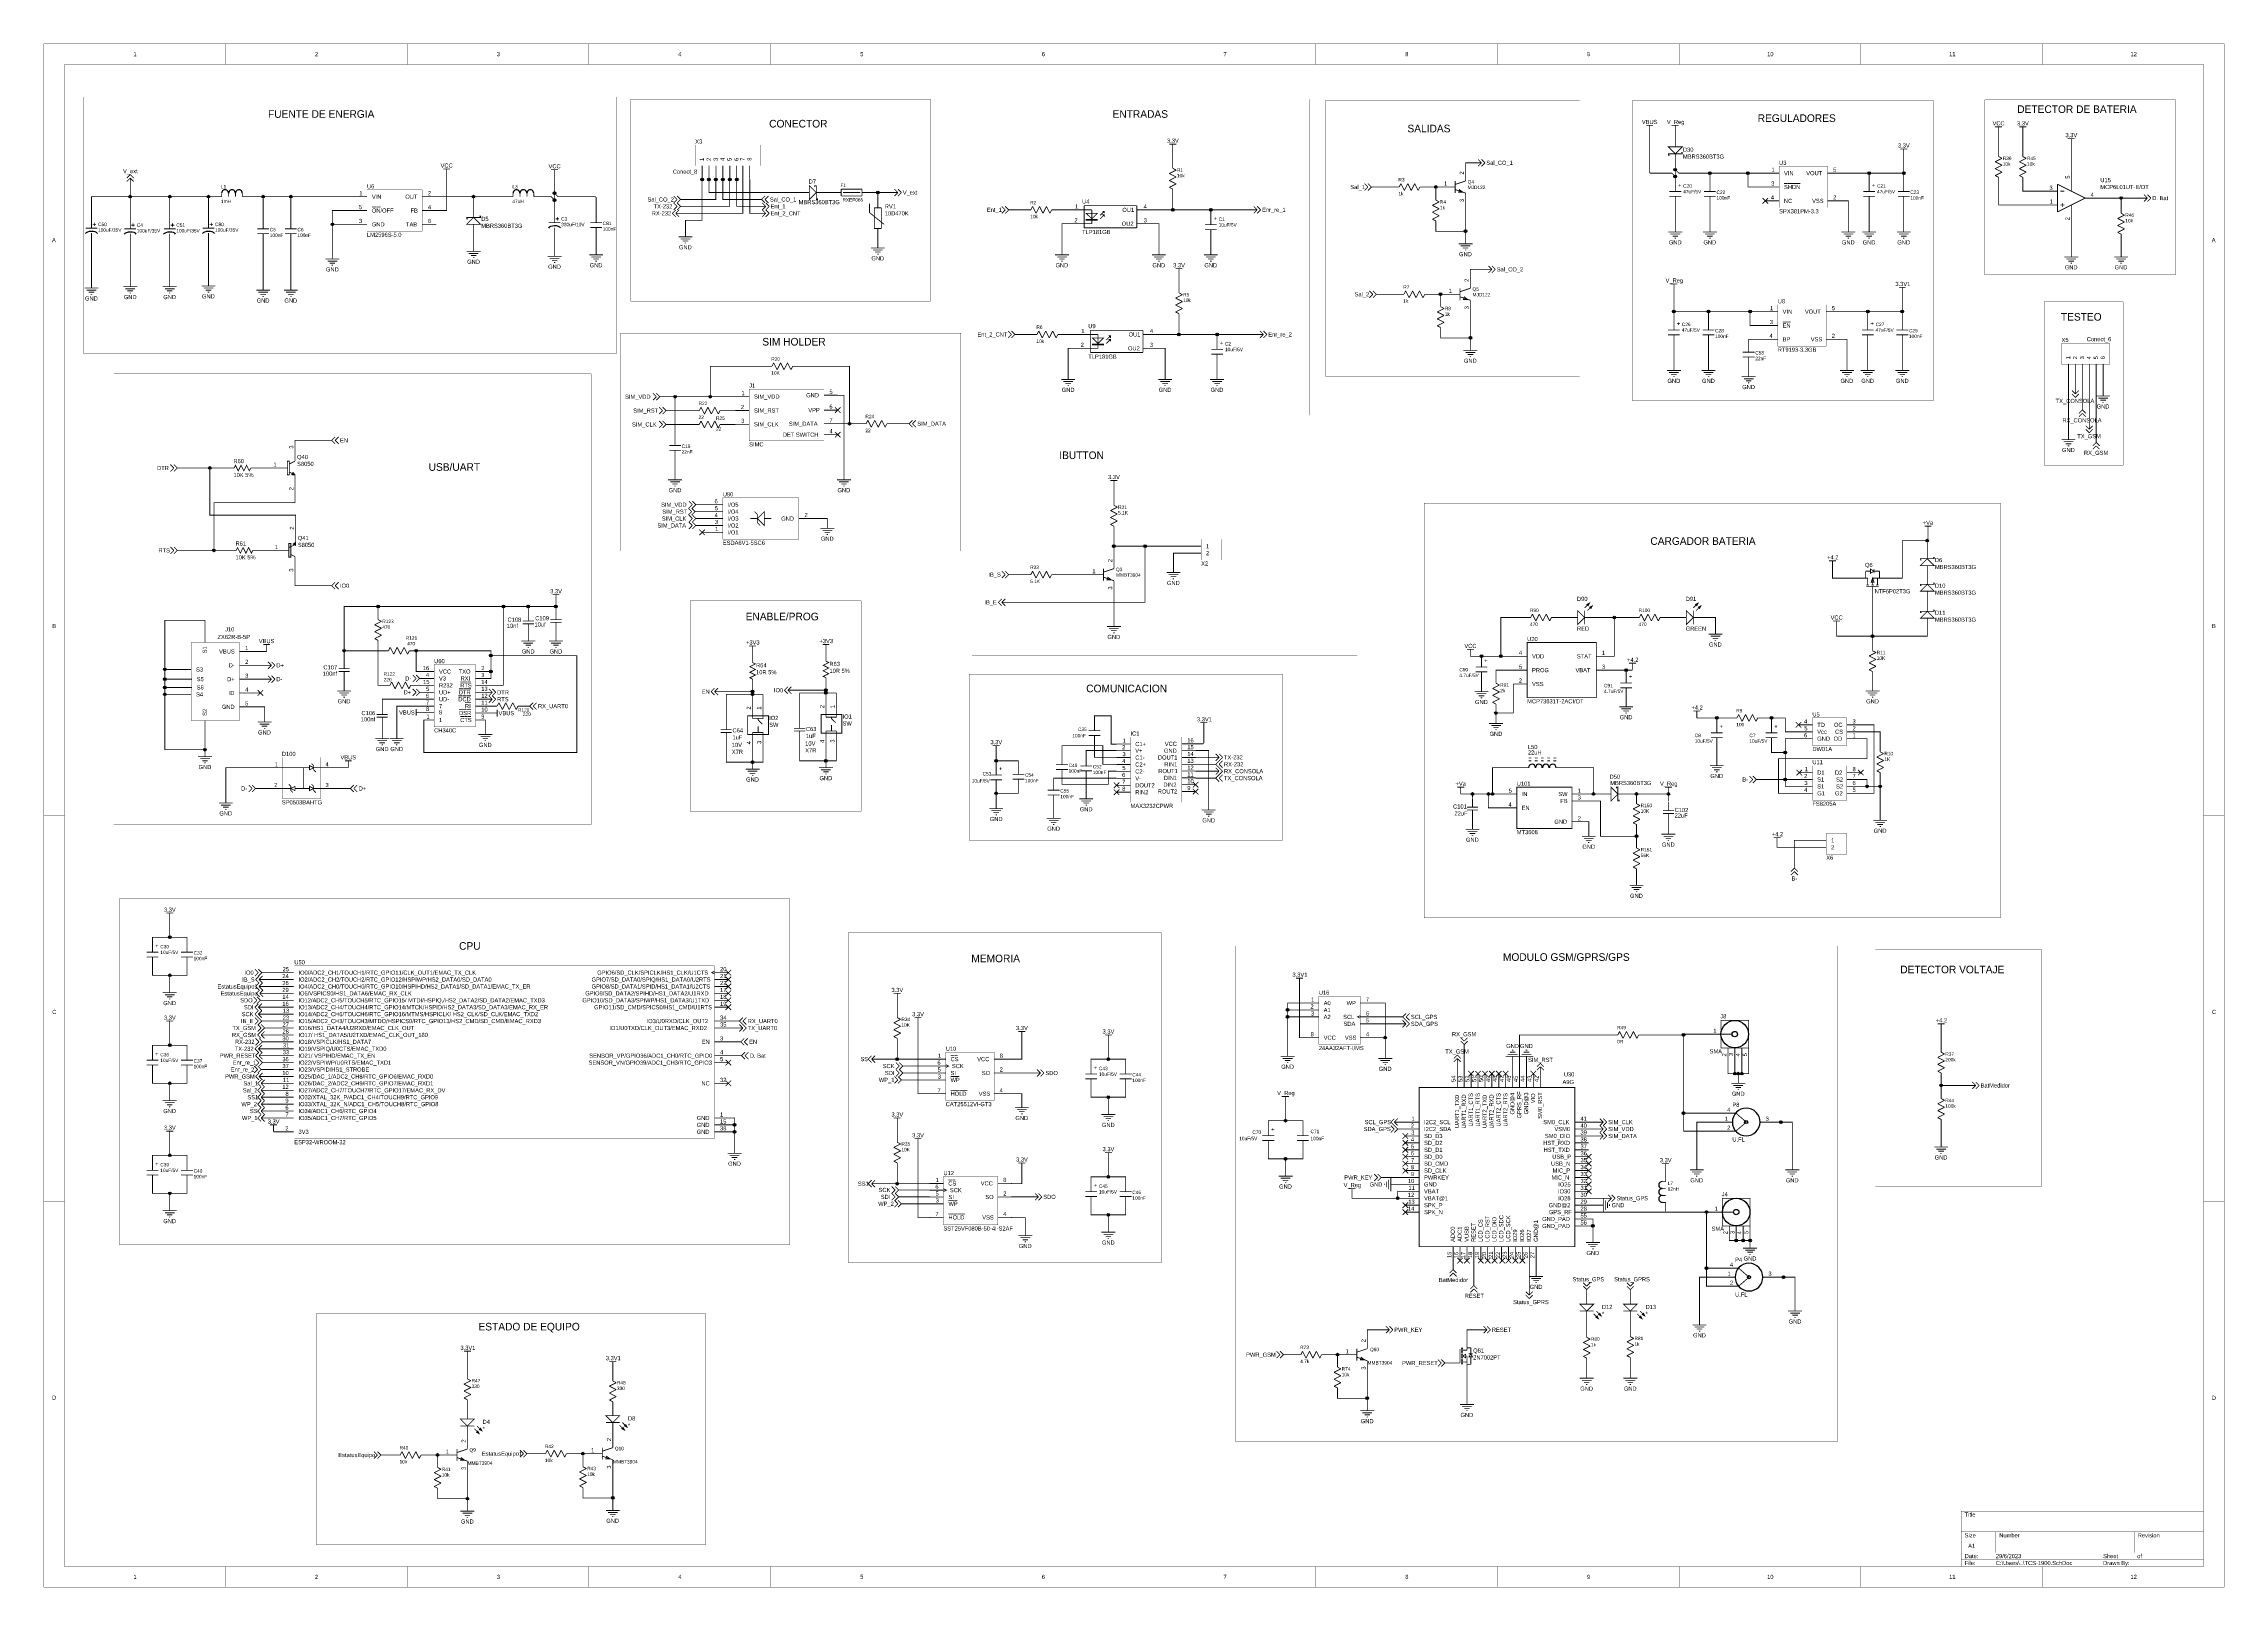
# Model space of a CAD drawing. Header units: millimetres. Extents: x 0 to 800, y 0 to 566.
import ezdxf

# ---------------------------------------------------------------- set-up
doc = ezdxf.new("R2010")
doc.units = ezdxf.units.MM
doc.layers.add('Sheet', color=255, linetype='Continuous')

msp = doc.modelspace()

# ---------------------------------------------------------------- linework, layer by layer
at = {"layer": 'Sheet'}
for points, const_width in [([(0, 566.42), (800.06, 566.42), (800.06, 0.04), (0, 0.04), (0, 566.42)], 0.0991), ([(66.67, 558.8), (66.67, 566.42)], 0.0991), ([(133.35, 558.8), (133.35, 566.42)], 0.0991), ([(200.03, 558.8), (200.03, 566.42)], 0.0991), ([(266.7, 558.8), (266.7, 566.42)], 0.0991), ([(333.38, 558.8), (333.38, 566.42)], 0.0991), ([(400.05, 558.8), (400.05, 566.42)], 0.0991), ([(466.73, 558.8), (466.73, 566.42)], 0.0991), ([(533.4, 558.8), (533.4, 566.42)], 0.0991), ([(600.07, 558.8), (600.07, 566.42)], 0.0991), ([(666.75, 558.8), (666.75, 566.42)], 0.0991), ([(733.43, 558.8), (733.43, 566.42)], 0.0991), ([(7.62, 558.8), (792.44, 558.8), (792.44, 7.66), (7.62, 7.66), (7.62, 558.8)], 0.0991), ([(14.48, 546.88), (210.27, 546.88), (210.27, 452.92), (14.48, 452.92), (14.48, 546.88)], 0.0991), ([(215.39, 546.11), (325.35, 546.11), (325.35, 471.98), (215.39, 471.98), (215.39, 546.11)], 0.0991), ([(340.36, 546.02), (464.32, 546.02), (464.32, 430.06), (340.36, 430.06), (340.36, 546.02)], 0.0991), ([(470.41, 545.75), (563.57, 545.75), (563.57, 444.29), (470.41, 444.29), (470.41, 545.75)], 0.0991), ([(582.93, 545.63), (693.25, 545.63), (693.25, 435.4), (582.93, 435.4), (582.93, 545.63)], 0.0991), ([(712.22, 545.88), (782.17, 545.88), (782.17, 481.63), (712.22, 481.63), (712.22, 545.88)], 0.0991), ([(588.01, 536.45), (590.55, 536.45)], 0.3), ([(589.28, 533.91), (589.28, 536.45)], 0.3), ([(597.41, 536.45), (599.95, 536.45)], 0.3), ([(598.68, 533.91), (598.68, 536.45)], 0.3), ([(239.04, 529.26), (263.13, 529.26), (263.13, 521.68), (239.04, 521.68), (239.04, 529.26)], 0.0991), ([(413, 529.59), (415.54, 529.59)], 0.3), ([(414.27, 527.05), (414.27, 529.59)], 0.3), ([(598.68, 517.65), (597.41, 518.92), (589.53, 518.92), (589.28, 519.18), (589.28, 533.91)], 0.3), ([(598.68, 533.91), (598.68, 531.11)], 0.3), ([(598.68, 528.57), (598.68, 531.11)], 0.3), ([(716.03, 535.94), (718.57, 535.94)], 0.3), ([(717.3, 533.4), (717.3, 535.94)], 0.3), ([(717.3, 533.4), (717.3, 527.56)], 0.3), ([(724.92, 535.94), (727.46, 535.94)], 0.3), ([(726.19, 533.4), (726.19, 535.94)], 0.3), ([(726.19, 533.4), (726.19, 527.56)], 0.3), ([(742.7, 531.62), (745.24, 531.62)], 0.3), ([(743.97, 529.08), (743.97, 531.62)], 0.3), ([(743.97, 529.08), (743.97, 519.94)], 0.3), ([(146.56, 520.45), (149.1, 520.45)], 0.3), ([(147.83, 517.91), (147.83, 520.45)], 0.3), ([(186.18, 520.19), (188.72, 520.19)], 0.3), ([(187.45, 517.65), (187.45, 520.19)], 0.3), ([(241.58, 521.64), (241.58, 516.56)], 0.3), ([(244.12, 521.64), (244.12, 516.56)], 0.3), ([(246.66, 521.64), (246.66, 516.56)], 0.3), ([(249.2, 521.64), (249.2, 516.56)], 0.3), ([(251.74, 521.64), (251.74, 516.56)], 0.3), ([(254.28, 521.64), (254.28, 516.56)], 0.3), ([(256.54, 521.72), (256.54, 516.64)], 0.3), ([(259.04, 521.72), (259.04, 516.64)], 0.3), ([(415.54, 520.06), (413, 518.79)], 0.3), ([(414.27, 523.24), (414.27, 527.05)], 0.3), ([(414.27, 520.7), (414.27, 523.24)], 0.3), ([(414.27, 520.7), (415.54, 520.06)], 0.3), ([(525.78, 522.73), (521.72, 522.73), (521.72, 518.92)], 0.3), ([(525.78, 522.73), (527.56, 522.73)], 0.3), ([(527.56, 522.73), (526.29, 524)], 0.3), ([(527.56, 522.73), (526.29, 521.46)], 0.3), ([(528.83, 522.73), (527.56, 524)], 0.3), ([(528.83, 522.73), (527.56, 521.46)], 0.3), ([(596.65, 525.53), (596.14, 525.53), (596.14, 526.03), (601.22, 526.03), (601.22, 526.54), (600.71, 526.54)], 0.3), ([(598.68, 526.03), (598.68, 523.49)], 0.3), ([(598.68, 523.49), (598.68, 520.19)], 0.3), ([(611.38, 518.92), (599.95, 518.92), (598.68, 520.19), (598.68, 517.65), (598.68, 515.11)], 0.3), ([(636.78, 521.46), (654.52, 521.46), (654.52, 506.26), (636.78, 506.26), (636.78, 521.46)], 0.0991), ([(681.23, 527.81), (683.77, 527.81)], 0.3), ([(682.5, 525.27), (682.5, 527.81)], 0.3), ([(682.5, 525.27), (682.5, 518.92)], 0.3), ([(718.57, 524.38), (716.03, 523.11)], 0.3), ([(716.03, 523.11), (718.57, 521.84)], 0.3), ([(718.57, 521.84), (716.03, 520.57)], 0.3), ([(716.03, 520.57), (718.57, 519.3)], 0.3), ([(717.3, 525.02), (717.3, 527.56)], 0.3), ([(717.3, 525.02), (718.57, 524.38)], 0.3), ([(727.46, 524.38), (724.92, 523.11)], 0.3), ([(724.92, 523.11), (727.46, 521.84)], 0.3), ([(727.46, 521.84), (724.92, 520.57)], 0.3), ([(724.92, 520.57), (727.46, 519.3)], 0.3), ([(726.19, 525.02), (726.19, 527.56)], 0.3), ([(726.19, 525.02), (727.46, 524.38)], 0.3), ([(31.75, 518.41), (30.48, 517.14)], 0.3), ([(31.75, 517.14), (30.48, 515.87)], 0.3), ([(31.75, 518.41), (33.02, 517.14)], 0.3), ([(31.75, 517.14), (33.02, 515.87)], 0.3), ([(31.75, 515.37), (31.75, 517.14)], 0.3), ([(31.75, 515.37), (31.75, 510.29)], 0.3), ([(118.62, 512.83), (138.9, 512.83), (138.9, 497.63), (118.62, 497.63), (118.62, 512.83)], 0.0991), ([(147.83, 517.91), (147.83, 505.21), (144.02, 505.21)], 0.3), ([(187.45, 509.02), (187.45, 511.56), (187.45, 517.65)], 0.3), ([(233.68, 504.19), (256.54, 504.19), (256.54, 516.64)], 0.3), ([(234.19, 506.73), (251.71, 506.73), (251.71, 516.64)], 0.3), ([(246.63, 516.64), (246.63, 509.27), (234.19, 509.27)], 0.3), ([(241.55, 516.64), (241.55, 501.65), (235.46, 501.65), (235.46, 498.09)], 0.3), ([(278.38, 511.81), (244.09, 511.81), (244.09, 516.64)], 0.3), ([(262.89, 509.27), (249.17, 509.27), (249.17, 516.64)], 0.3), ([(254.25, 516.64), (254.25, 506.73), (263.14, 506.73)], 0.3), ([(263.14, 504.19), (259.08, 504.19), (259.08, 516.6), (259.04, 516.64)], 0.3), ([(283.97, 509.78), (283.97, 509.27), (283.46, 509.27), (283.46, 514.35), (282.96, 514.35), (282.96, 513.84)], 0.3), ([(292.61, 510.54), (292.61, 513.08)], 0.3), ([(292.61, 513.08), (300.23, 513.08)], 0.3), ([(300.23, 513.08), (300.23, 510.54)], 0.3), ([(313.44, 511.81), (312.17, 513.08)], 0.3), ([(314.71, 511.81), (313.44, 513.08)], 0.3), ([(413, 518.79), (415.54, 517.52)], 0.3), ([(415.54, 517.52), (413, 516.25)], 0.3), ([(413, 516.25), (415.54, 514.99)], 0.3), ([(415.54, 514.99), (413, 513.71)], 0.3), ([(413, 513.71), (414.27, 513.08)], 0.3), ([(414.27, 513.08), (414.27, 510.54)], 0.3), ([(485.9, 513.84), (484.63, 515.11)], 0.3), ([(485.9, 513.84), (484.63, 512.57)], 0.3), ([(487.17, 513.84), (485.9, 515.11)], 0.3), ([(487.17, 513.84), (485.9, 512.57)], 0.3), ([(487.68, 513.84), (487.17, 513.84)], 0.3), ([(494.79, 513.84), (487.68, 513.84)], 0.3), ([(497.33, 513.84), (494.79, 513.84)], 0.3), ([(497.33, 513.84), (497.97, 515.11)], 0.3), ([(497.97, 515.11), (499.24, 512.57)], 0.3), ([(499.24, 512.57), (500.51, 515.11)], 0.3), ([(500.51, 515.11), (501.78, 512.57)], 0.3), ([(501.78, 512.57), (503.05, 515.11)], 0.3), ([(503.05, 515.11), (504.32, 512.57)], 0.3), ([(504.32, 512.57), (504.95, 513.84)], 0.3), ([(504.95, 513.84), (507.49, 513.84)], 0.3), ([(507.49, 513.84), (510.79, 513.84)], 0.3), ([(510.79, 511.56), (510.79, 513.84), (514.1, 513.84)], 0.3), ([(516.64, 513.84), (514.1, 513.84)], 0.3), ([(517.91, 513.84), (516.64, 513.84)], 0.3), ([(521.72, 516.05), (517.91, 514.78)], 0.3), ([(517.91, 516.05), (517.91, 511.63)], 0.3), ([(521.72, 511.63), (517.91, 512.9)], 0.3), ([(521.72, 516.38), (521.72, 518.92)], 0.3), ([(521.72, 516.38), (521.72, 516.05)], 0.3), ([(600.84, 512.19), (596.52, 512.19)], 0.3), ([(598.68, 512.57), (598.68, 515.11)], 0.3), ([(598.68, 512.19), (598.68, 512.57)], 0.3), ([(613.54, 512.19), (609.22, 512.19)], 0.3), ([(611.38, 515.11), (611.38, 518.92), (625.35, 518.92), (631.7, 518.92)], 0.3), ([(611.38, 512.57), (611.38, 515.11)], 0.3), ([(611.38, 512.57), (611.38, 512.19)], 0.3), ([(631.7, 513.84), (625.35, 513.84), (625.35, 518.92)], 0.3), ([(636.78, 518.92), (631.7, 518.92)], 0.3), ([(636.78, 513.84), (631.7, 513.84)], 0.3), ([(639.66, 515.11), (638.56, 515.11)], 0.3), ([(641.39, 515.11), (639.78, 515.11)], 0.3), ([(642.92, 515.11), (641.39, 515.11)], 0.3), ([(644.57, 515.11), (643, 515.11)], 0.3), ([(654.56, 518.92), (659.64, 518.92)], 0.3), ([(669.8, 515.11), (669.8, 518.92), (659.64, 518.92)], 0.3), ([(671.96, 512.19), (667.64, 512.19)], 0.3), ([(682.5, 515.11), (682.5, 518.92), (669.8, 518.92)], 0.3), ([(669.8, 512.57), (669.8, 515.11)], 0.3), ([(669.8, 512.19), (669.8, 512.57)], 0.3), ([(684.66, 512.19), (680.34, 512.19)], 0.3), ([(682.5, 512.57), (682.5, 515.11)], 0.3), ([(682.5, 512.57), (682.5, 512.19)], 0.3), ([(718.57, 519.3), (716.03, 518.03)], 0.3), ([(716.03, 518.03), (717.3, 517.4)], 0.3), ([(717.3, 517.4), (717.3, 514.86)], 0.3), ([(733.81, 507.24), (717.3, 507.24), (717.3, 514.86)], 0.3), ([(727.46, 519.3), (724.92, 518.03)], 0.3), ([(724.92, 518.03), (726.19, 517.4)], 0.3), ([(726.19, 517.4), (726.19, 514.86)], 0.3), ([(726.19, 514.86), (726.19, 512.32), (733.81, 512.32)], 0.3), ([(738.89, 512.32), (733.81, 512.32)], 0.3), ([(738.89, 514.86), (749.05, 509.78)], 0.3), ([(738.89, 514.86), (738.89, 504.7)], 0.3), ([(739.9, 512.32), (741.43, 512.32)], 0.3), ([(743.97, 514.86), (743.97, 519.94)], 0.3), ([(743.97, 514.86), (743.97, 512.32)], 0.3), ([(17.53, 501.65), (17.53, 510.29), (31.75, 510.29)], 0.3), ([(62.74, 510.29), (60.45, 510.29), (46.23, 510.29), (31.75, 510.29), (31.75, 501.4)], 0.3), ([(46.23, 501.4), (46.23, 510.29)], 0.3), ([(60.45, 501.65), (60.45, 510.29)], 0.3), ([(65.28, 510.29), (62.74, 510.29)], 0.3), ([(65.28, 511.56), (65.28, 510.29)], 0.3), ([(67.82, 511.56), (67.82, 510.29)], 0.3), ([(70.36, 511.56), (70.36, 510.29)], 0.3), ([(72.9, 511.56), (72.9, 510.29)], 0.3), ([(72.9, 510.29), (75.44, 510.29)], 0.3), ([(80.52, 501.4), (80.52, 510.29), (75.44, 510.29)], 0.3), ([(90.68, 501.4), (90.68, 510.29), (80.52, 510.29)], 0.3), ([(113.54, 510.29), (90.68, 510.29)], 0.3), ([(113.54, 500.13), (105.92, 500.13), (105.92, 505.21), (113.54, 505.21)], 0.3), ([(118.62, 510.29), (113.54, 510.29)], 0.3), ([(118.62, 505.21), (113.54, 505.21)], 0.3), ([(121.92, 506.48), (120.4, 506.48)], 0.3), ([(123.57, 506.48), (122.01, 506.48)], 0.3), ([(138.94, 510.29), (144.02, 510.29)], 0.3), ([(138.94, 505.21), (144.02, 505.21)], 0.3), ([(144.02, 510.29), (157.73, 510.29), (169.67, 510.29)], 0.3), ([(157.73, 505.21), (157.73, 510.29)], 0.3), ([(157.73, 502.67), (157.73, 505.21)], 0.3), ([(172.21, 510.29), (169.67, 510.29)], 0.3), ([(172.21, 511.56), (172.21, 510.29)], 0.3), ([(174.75, 511.56), (174.75, 510.29)], 0.3), ([(177.29, 511.56), (177.29, 510.29)], 0.3), ([(179.83, 511.56), (179.83, 510.29)], 0.3), ([(179.83, 510.29), (182.37, 510.29)], 0.3), ([(187.45, 503.68), (187.45, 509.02), (186.18, 510.29), (182.37, 510.29)], 0.3), ([(187.45, 511.56), (188.72, 510.29), (202.44, 510.29), (202.69, 510.03), (202.69, 503.68)], 0.3), ([(230.63, 504.19), (231.9, 505.46)], 0.3), ([(230.63, 504.19), (231.9, 502.92)], 0.3), ([(232.41, 509.27), (231.14, 510.54)], 0.3), ([(232.41, 509.27), (231.14, 508)], 0.3), ([(232.41, 506.73), (231.14, 508)], 0.3), ([(232.41, 506.73), (231.14, 505.46)], 0.3), ([(231.9, 504.19), (233.17, 505.46)], 0.3), ([(231.9, 504.19), (233.17, 502.92)], 0.3), ([(233.68, 504.19), (231.9, 504.19)], 0.3), ([(233.68, 509.27), (232.41, 510.54)], 0.3), ([(233.68, 509.27), (232.41, 508)], 0.3), ([(233.68, 506.73), (232.41, 508)], 0.3), ([(233.68, 506.73), (232.41, 505.46)], 0.3), ([(234.19, 509.27), (233.68, 509.27)], 0.3), ([(234.19, 506.73), (233.68, 506.73)], 0.3), ([(262.89, 509.27), (263.4, 509.27)], 0.3), ([(263.14, 506.73), (264.92, 506.73)], 0.3), ([(263.14, 504.19), (264.92, 504.19)], 0.3), ([(263.4, 509.27), (264.67, 510.54)], 0.3), ([(263.4, 509.27), (264.67, 508)], 0.3), ([(264.92, 506.73), (263.65, 508)], 0.3), ([(264.92, 506.73), (263.65, 505.46)], 0.3), ([(264.92, 504.19), (263.65, 505.46)], 0.3), ([(264.92, 504.19), (263.65, 502.92)], 0.3), ([(264.67, 509.27), (265.94, 510.54)], 0.3), ([(264.67, 509.27), (265.94, 508)], 0.3), ([(266.19, 506.73), (264.92, 508)], 0.3), ([(266.19, 506.73), (264.92, 505.46)], 0.3), ([(266.19, 504.19), (264.92, 505.46)], 0.3), ([(266.19, 504.19), (264.92, 502.92)], 0.3), ([(280.92, 511.81), (278.38, 511.81)], 0.3), ([(283.46, 511.81), (286, 511.81)], 0.3), ([(290.07, 511.81), (286, 511.81)], 0.3), ([(292.61, 511.81), (290.07, 511.81)], 0.3), ([(300.23, 510.54), (292.61, 510.54)], 0.3), ([(299.59, 511.81), (293.24, 511.81)], 0.3), ([(300.23, 511.81), (302.77, 511.81)], 0.3), ([(311.66, 511.81), (306.07, 511.81), (302.77, 511.81)], 0.3), ([(303.02, 504.44), (303.02, 507.75)], 0.3), ([(308.36, 500.13), (303.02, 504.44)], 0.3), ([(304.8, 506.22), (307.34, 506.22)], 0.3), ([(304.8, 498.6), (304.8, 506.22)], 0.3), ([(306.07, 508.76), (306.07, 511.81)], 0.3), ([(306.07, 506.22), (306.07, 508.76)], 0.3), ([(307.34, 506.22), (307.34, 498.6)], 0.3), ([(311.66, 511.81), (313.44, 511.81)], 0.3), ([(313.44, 511.81), (312.17, 510.54)], 0.3), ([(314.71, 511.81), (313.44, 510.54)], 0.3), ([(352.81, 505.46), (351.54, 506.73)], 0.3), ([(352.81, 505.46), (351.54, 504.19)], 0.3), ([(354.08, 505.46), (352.81, 506.73)], 0.3), ([(354.08, 505.46), (352.81, 504.19)], 0.3), ([(354.58, 505.46), (354.08, 505.46)], 0.3), ([(354.58, 505.46), (359.66, 505.46)], 0.3), ([(362.2, 505.46), (359.66, 505.46)], 0.3), ([(362.84, 506.73), (362.2, 505.46)], 0.3), ([(364.11, 504.19), (362.84, 506.73)], 0.3), ([(365.38, 506.73), (364.11, 504.19)], 0.3), ([(366.65, 504.19), (365.38, 506.73)], 0.3), ([(367.92, 506.73), (366.65, 504.19)], 0.3), ([(369.19, 504.19), (367.92, 506.73)], 0.3), ([(369.82, 505.46), (369.19, 504.19)], 0.3), ([(369.82, 505.46), (372.36, 505.46)], 0.3), ([(378.71, 505.46), (372.36, 505.46)], 0.3), ([(381.25, 505.46), (378.71, 505.46)], 0.3), ([(381.25, 505.46), (384.56, 505.46)], 0.3), ([(381.76, 506.98), (381.76, 498.86)], 0.3), ([(381.76, 506.98), (401.07, 506.98)], 0.3), ([(384.56, 505.46), (384.56, 500.38)], 0.3), ([(389.13, 504.95), (387.6, 503.43)], 0.3), ([(401.07, 506.98), (401.07, 498.86)], 0.3), ([(401.57, 505.46), (401.07, 505.46)], 0.3), ([(401.57, 505.46), (404.11, 505.46)], 0.3), ([(404.11, 505.46), (414.27, 505.46), (414.27, 510.54)], 0.3), ([(428.24, 502.92), (428.24, 505.46), (414.27, 505.46)], 0.3), ([(443.48, 505.46), (428.24, 505.46)], 0.3), ([(443.48, 505.46), (445.26, 505.46)], 0.3), ([(445.26, 505.46), (443.99, 506.73)], 0.3), ([(445.26, 505.46), (443.99, 504.19)], 0.3), ([(446.53, 505.46), (445.26, 506.73)], 0.3), ([(446.53, 505.46), (445.26, 504.19)], 0.3), ([(512.06, 508.38), (509.52, 507.11)], 0.3), ([(509.52, 507.11), (512.06, 505.84)], 0.3), ([(512.06, 505.84), (509.52, 504.57)], 0.3), ([(509.52, 504.57), (512.06, 503.3)], 0.3), ([(510.79, 509.02), (510.79, 511.56)], 0.3), ([(510.79, 509.02), (512.06, 508.38)], 0.3), ([(521.72, 511.63), (521.72, 511.3)], 0.3), ([(521.72, 511.3), (521.72, 508.76)], 0.3), ([(521.72, 508.76), (521.72, 497.59), (521.72, 495.55)], 0.3), ([(596.52, 510.41), (600.84, 510.41)], 0.3), ([(598.68, 510.03), (598.68, 510.41)], 0.3), ([(598.68, 510.03), (598.68, 507.49)], 0.3), ([(598.68, 507.49), (598.68, 499.87)], 0.3), ([(609.22, 510.41), (613.54, 510.41)], 0.3), ([(611.38, 510.41), (611.38, 510.03)], 0.3), ([(611.38, 510.03), (611.38, 507.49)], 0.3), ([(611.38, 507.49), (611.38, 499.87)], 0.3), ([(630.68, 507.75), (632.71, 509.78)], 0.3), ([(630.68, 509.78), (632.71, 507.75)], 0.3), ([(636.78, 508.76), (631.7, 508.76)], 0.3), ([(654.56, 508.76), (659.64, 508.76)], 0.3), ([(659.64, 508.76), (662.18, 508.76), (662.18, 499.87)], 0.3), ([(667.64, 510.41), (671.96, 510.41)], 0.3), ([(669.8, 510.03), (669.8, 510.41)], 0.3), ([(669.8, 510.03), (669.8, 507.49)], 0.3), ([(669.8, 507.49), (669.8, 499.87)], 0.3), ([(680.34, 510.41), (684.66, 510.41)], 0.3), ([(682.5, 510.41), (682.5, 510.03)], 0.3), ([(682.5, 510.03), (682.5, 507.49)], 0.3), ([(682.5, 507.49), (682.5, 499.87)], 0.3), ([(738.89, 507.24), (733.81, 507.24)], 0.3), ([(738.89, 504.7), (749.05, 509.78)], 0.3), ([(739.9, 507.24), (741.43, 507.24)], 0.3), ([(740.66, 508), (740.66, 506.48)], 0.3), ([(743.97, 507.24), (743.97, 504.7)], 0.3), ([(743.97, 504.7), (743.97, 499.62)], 0.3), ([(749.05, 509.78), (754.13, 509.78)], 0.3), ([(754.13, 509.78), (762.25, 509.78), (762.25, 506.73)], 0.3), ([(770.13, 509.78), (762.25, 509.78)], 0.3), ([(762.25, 504.19), (762.25, 506.73)], 0.3), ([(762.25, 504.19), (763.52, 503.55)], 0.3), ([(770.13, 509.78), (771.91, 509.78)], 0.3), ([(771.91, 509.78), (770.64, 511.05)], 0.3), ([(771.91, 509.78), (770.64, 508.51)], 0.3), ([(773.18, 509.78), (771.91, 511.05)], 0.3), ([(773.18, 509.78), (771.91, 508.51)], 0.3), ([(19.68, 498.73), (15.37, 498.73)], 0.3), ([(17.53, 499.11), (17.53, 501.65)], 0.3), ([(17.53, 498.73), (17.53, 499.11)], 0.3), ([(17.53, 496.57), (17.53, 496.95)], 0.3), ([(17.53, 496.57), (17.53, 494.03)], 0.3), ([(17.91, 500.13), (19.18, 500.13)], 0.3), ([(18.54, 499.49), (18.54, 500.76)], 0.3), ([(33.91, 498.48), (29.59, 498.48)], 0.3), ([(31.75, 498.86), (31.75, 501.4)], 0.3), ([(31.75, 498.48), (31.75, 498.86)], 0.3), ([(31.75, 496.32), (31.75, 496.7)], 0.3), ([(31.75, 496.32), (31.75, 493.78)], 0.3), ([(32.13, 499.87), (33.4, 499.87)], 0.3), ([(32.77, 499.24), (32.77, 500.51)], 0.3), ([(48.39, 498.48), (44.07, 498.48)], 0.3), ([(46.23, 498.86), (46.23, 501.4)], 0.3), ([(46.23, 498.48), (46.23, 498.86)], 0.3), ([(46.23, 496.32), (46.23, 496.7)], 0.3), ([(46.23, 496.32), (46.23, 493.78)], 0.3), ([(46.61, 499.87), (47.88, 499.87)], 0.3), ([(47.24, 499.24), (47.24, 500.51)], 0.3), ([(62.61, 498.73), (58.29, 498.73)], 0.3), ([(60.45, 499.11), (60.45, 501.65)], 0.3), ([(60.45, 498.73), (60.45, 499.11)], 0.3), ([(60.45, 496.57), (60.45, 496.95)], 0.3), ([(60.45, 496.57), (60.45, 494.03)], 0.3), ([(60.83, 500.13), (62.1, 500.13)], 0.3), ([(61.47, 499.49), (61.47, 500.76)], 0.3), ([(82.68, 498.48), (78.36, 498.48)], 0.3), ([(78.36, 496.7), (82.68, 496.7)], 0.3), ([(80.52, 498.86), (80.52, 501.4)], 0.3), ([(80.52, 498.48), (80.52, 498.86)], 0.3), ([(80.52, 496.32), (80.52, 496.7)], 0.3), ([(80.52, 496.32), (80.52, 493.78)], 0.3), ([(92.84, 498.48), (88.52, 498.48)], 0.3), ([(88.52, 496.7), (92.84, 496.7)], 0.3), ([(90.68, 498.86), (90.68, 501.4)], 0.3), ([(90.68, 498.86), (90.68, 498.48)], 0.3), ([(90.68, 496.7), (90.68, 496.32)], 0.3), ([(90.68, 496.32), (90.68, 493.78)], 0.3), ([(105.92, 489.97), (105.92, 500.13)], 0.3), ([(118.62, 500.13), (113.54, 500.13)], 0.3), ([(138.94, 500.13), (144.02, 500.13)], 0.3), ([(159.77, 503.17), (160.27, 503.17), (160.27, 502.67), (155.19, 502.67), (155.19, 502.16), (155.7, 502.16)], 0.3), ([(157.73, 500.13), (157.73, 497.59)], 0.3), ([(157.73, 497.59), (157.73, 492.76)], 0.3), ([(189.61, 500.76), (185.29, 500.76)], 0.3), ([(187.45, 501.14), (187.45, 503.68)], 0.3), ([(187.45, 500.76), (187.45, 501.14)], 0.3), ([(187.45, 498.6), (187.45, 498.98)], 0.3), ([(187.45, 498.6), (187.45, 496.06)], 0.3), ([(187.45, 496.06), (187.45, 490.98)], 0.3), ([(187.83, 502.16), (189.1, 502.16)], 0.3), ([(188.47, 501.52), (188.47, 502.79)], 0.3), ([(204.85, 500.76), (200.53, 500.76)], 0.3), ([(200.53, 498.98), (204.85, 498.98)], 0.3), ([(202.69, 501.14), (202.69, 503.68)], 0.3), ([(202.69, 501.14), (202.69, 500.76)], 0.3), ([(202.69, 498.98), (202.69, 498.6)], 0.3), ([(202.69, 498.6), (202.69, 496.06)], 0.3), ([(202.69, 496.06), (202.69, 491.49)], 0.3), ([(235.46, 498.09), (235.46, 495.55)], 0.3), ([(307.34, 498.6), (304.8, 498.6)], 0.3), ([(306.07, 498.6), (306.07, 496.06)], 0.3), ([(306.07, 496.06), (306.07, 494.03)], 0.3), ([(378.71, 500.38), (373.63, 500.38), (373.63, 491.49)], 0.3), ([(381.25, 500.38), (378.71, 500.38)], 0.3), ([(381.25, 500.38), (384.56, 500.38)], 0.3), ([(381.76, 498.86), (401.07, 498.86)], 0.3), ([(389.13, 503.68), (387.6, 502.16)], 0.3), ([(401.07, 500.38), (401.57, 500.38)], 0.3), ([(401.57, 500.38), (404.11, 500.38)], 0.3), ([(404.11, 500.38), (409.19, 500.38), (409.19, 491.49)], 0.3), ([(430.4, 500), (426.08, 500)], 0.3), ([(426.08, 498.22), (430.4, 498.22)], 0.3), ([(428.24, 500.38), (428.24, 502.92)], 0.3), ([(428.24, 500), (428.24, 500.38)], 0.3), ([(428.24, 497.84), (428.24, 498.22)], 0.3), ([(428.24, 497.84), (428.24, 495.3)], 0.3), ([(512.06, 503.3), (509.52, 502.03)], 0.3), ([(509.52, 502.03), (510.79, 501.4)], 0.3), ([(510.79, 501.4), (510.79, 498.86)], 0.3), ([(521.72, 497.59), (510.79, 497.59), (510.79, 498.86)], 0.3), ([(596.14, 497.33), (601.22, 497.33)], 0.3), ([(596.9, 496.57), (600.46, 496.57)], 0.3), ([(598.68, 499.87), (598.68, 497.33)], 0.3), ([(608.84, 497.33), (613.92, 497.33)], 0.3), ([(609.6, 496.57), (613.16, 496.57)], 0.3), ([(611.38, 499.87), (611.38, 497.33)], 0.3), ([(659.64, 497.33), (664.72, 497.33)], 0.3), ([(660.4, 496.57), (663.96, 496.57)], 0.3), ([(662.18, 499.87), (662.18, 497.33)], 0.3), ([(667.26, 497.33), (672.34, 497.33)], 0.3), ([(668.02, 496.57), (671.58, 496.57)], 0.3), ([(669.8, 499.87), (669.8, 497.33)], 0.3), ([(679.96, 497.33), (685.04, 497.33)], 0.3), ([(680.72, 496.57), (684.28, 496.57)], 0.3), ([(682.5, 499.87), (682.5, 497.33)], 0.3), ([(743.97, 490.73), (743.97, 499.62)], 0.3), ([(763.52, 503.55), (760.98, 502.29)], 0.3), ([(760.98, 502.29), (763.52, 501.01)], 0.3), ([(763.52, 501.01), (760.98, 499.74)], 0.3), ([(760.98, 499.74), (763.52, 498.48)], 0.3), ([(763.52, 498.48), (760.98, 497.2)], 0.3), ([(760.98, 497.2), (762.25, 496.57)], 0.3), ([(762.25, 496.57), (762.25, 494.03)], 0.3), ([(17.53, 494.03), (17.53, 479.3)], 0.3), ([(31.75, 493.78), (31.75, 479.81)], 0.3), ([(46.23, 493.78), (46.23, 479.81)], 0.3), ([(60.45, 494.03), (60.45, 480.06)], 0.3), ([(80.52, 493.78), (80.52, 478.54)], 0.3), ([(90.68, 493.78), (90.68, 478.54)], 0.3), ([(105.92, 489.97), (105.92, 487.43)], 0.3), ([(155.19, 490.22), (160.27, 490.22)], 0.3), ([(155.96, 489.46), (159.51, 489.46)], 0.3), ([(156.72, 488.7), (158.75, 488.7)], 0.3), ([(157.73, 492.76), (157.73, 490.22)], 0.3), ([(184.91, 488.44), (189.99, 488.44)], 0.3), ([(187.45, 490.98), (187.45, 488.44)], 0.3), ([(200.15, 488.95), (205.23, 488.95)], 0.3), ([(200.91, 488.19), (204.47, 488.19)], 0.3), ([(202.69, 491.49), (202.69, 488.95)], 0.3), ([(232.92, 495.55), (238, 495.55)], 0.3), ([(233.68, 494.79), (237.24, 494.79)], 0.3), ([(234.44, 494.03), (236.47, 494.03)], 0.3), ([(235.2, 493.27), (235.71, 493.27)], 0.3), ([(303.53, 491.49), (308.61, 491.49)], 0.3), ([(304.29, 490.73), (307.85, 490.73)], 0.3), ([(305.05, 489.97), (307.09, 489.97)], 0.3), ([(305.82, 489.2), (306.32, 489.2)], 0.3), ([(306.07, 494.03), (306.07, 491.49)], 0.3), ([(371.09, 488.95), (376.17, 488.95)], 0.3), ([(371.86, 488.19), (375.41, 488.19)], 0.3), ([(373.63, 491.49), (373.63, 488.95)], 0.3), ([(406.65, 488.95), (411.73, 488.95)], 0.3), ([(407.42, 488.19), (410.97, 488.19)], 0.3), ([(409.19, 491.49), (409.19, 488.95)], 0.3), ([(425.7, 488.95), (430.78, 488.95)], 0.3), ([(426.47, 488.19), (430.02, 488.19)], 0.3), ([(428.24, 495.3), (428.24, 491.49)], 0.3), ([(428.24, 491.49), (428.24, 488.95)], 0.3), ([(519.18, 493.01), (524.26, 493.01)], 0.3), ([(519.94, 492.25), (523.49, 492.25)], 0.3), ([(520.7, 491.49), (522.73, 491.49)], 0.3), ([(521.46, 490.73), (521.97, 490.73)], 0.3), ([(521.72, 495.55), (521.72, 493.01)], 0.3), ([(597.66, 495.81), (599.69, 495.81)], 0.3), ([(598.42, 495.05), (598.93, 495.05)], 0.3), ([(610.36, 495.81), (612.39, 495.81)], 0.3), ([(611.12, 495.05), (611.63, 495.05)], 0.3), ([(661.16, 495.81), (663.19, 495.81)], 0.3), ([(661.92, 495.05), (662.43, 495.05)], 0.3), ([(668.78, 495.81), (670.81, 495.81)], 0.3), ([(669.54, 495.05), (670.05, 495.05)], 0.3), ([(681.48, 495.81), (683.51, 495.81)], 0.3), ([(682.24, 495.05), (682.75, 495.05)], 0.3), ([(741.43, 488.19), (746.51, 488.19)], 0.3), ([(743.97, 490.73), (743.97, 488.19)], 0.3), ([(759.71, 488.19), (764.79, 488.19)], 0.3), ([(762.25, 494.03), (762.25, 490.73)], 0.3), ([(762.25, 490.73), (762.25, 488.19)], 0.3), ([(60.45, 480.06), (60.45, 477.52)], 0.3), ([(103.38, 487.43), (108.46, 487.43)], 0.3), ([(104.14, 486.66), (107.7, 486.66)], 0.3), ([(104.9, 485.9), (106.93, 485.9)], 0.3), ([(105.66, 485.14), (106.17, 485.14)], 0.3), ([(157.48, 487.93), (157.99, 487.93)], 0.3), ([(185.67, 487.68), (189.23, 487.68)], 0.3), ([(186.44, 486.92), (188.47, 486.92)], 0.3), ([(187.2, 486.16), (187.71, 486.16)], 0.3), ([(201.68, 487.43), (203.71, 487.43)], 0.3), ([(202.44, 486.66), (202.95, 486.66)], 0.3), ([(372.62, 487.43), (374.65, 487.43)], 0.3), ([(373.38, 486.66), (373.89, 486.66)], 0.3), ([(408.18, 487.43), (410.21, 487.43)], 0.3), ([(408.94, 486.66), (409.45, 486.66)], 0.3), ([(415.29, 483.87), (417.83, 483.87)], 0.3), ([(416.56, 481.33), (416.56, 483.87)], 0.3), ([(416.56, 477.52), (416.56, 481.33)], 0.3), ([(427.23, 487.43), (429.26, 487.43)], 0.3), ([(427.99, 486.66), (428.5, 486.66)], 0.3), ([(529.59, 483.62), (523.49, 483.62), (523.49, 479.55)], 0.3), ([(529.59, 483.62), (531.37, 483.62)], 0.3), ([(531.37, 483.62), (530.1, 484.89)], 0.3), ([(531.37, 483.62), (530.1, 482.35)], 0.3), ([(532.64, 483.62), (531.37, 484.89)], 0.3), ([(532.64, 483.62), (531.37, 482.35)], 0.3), ([(742.19, 487.43), (745.74, 487.43)], 0.3), ([(742.95, 486.66), (744.98, 486.66)], 0.3), ([(743.71, 485.9), (744.22, 485.9)], 0.3), ([(760.48, 487.43), (764.03, 487.43)], 0.3), ([(761.24, 486.66), (763.27, 486.66)], 0.3), ([(762, 485.9), (762.51, 485.9)], 0.3), ([(14.99, 476.76), (20.07, 476.76)], 0.3), ([(15.75, 476), (19.3, 476)], 0.3), ([(16.51, 475.23), (18.54, 475.23)], 0.3), ([(17.27, 474.47), (17.78, 474.47)], 0.3), ([(17.53, 479.3), (17.53, 476.76)], 0.3), ([(29.21, 477.27), (34.29, 477.27)], 0.3), ([(29.97, 476.5), (33.53, 476.5)], 0.3), ([(30.73, 475.74), (32.77, 475.74)], 0.3), ([(31.5, 474.98), (32, 474.98)], 0.3), ([(31.75, 479.81), (31.75, 477.27)], 0.3), ([(43.69, 477.27), (48.77, 477.27)], 0.3), ([(44.45, 476.5), (48.01, 476.5)], 0.3), ([(45.21, 475.74), (47.24, 475.74)], 0.3), ([(45.97, 474.98), (46.48, 474.98)], 0.3), ([(46.23, 479.81), (46.23, 477.27)], 0.3), ([(57.91, 477.52), (62.99, 477.52)], 0.3), ([(58.67, 476.76), (62.23, 476.76)], 0.3), ([(59.44, 476), (61.47, 476)], 0.3), ([(60.2, 475.23), (60.71, 475.23)], 0.3), ([(77.98, 476), (83.06, 476)], 0.3), ([(78.74, 475.23), (82.3, 475.23)], 0.3), ([(79.5, 474.47), (81.53, 474.47)], 0.3), ([(80.26, 473.71), (80.77, 473.71)], 0.3), ([(80.52, 478.54), (80.52, 476)], 0.3), ([(88.14, 476), (93.22, 476)], 0.3), ([(88.9, 475.23), (92.46, 475.23)], 0.3), ([(89.66, 474.47), (91.69, 474.47)], 0.3), ([(90.42, 473.71), (90.93, 473.71)], 0.3), ([(90.68, 478.54), (90.68, 476)], 0.3), ([(417.83, 474.35), (415.29, 473.07)], 0.3), ([(415.29, 473.07), (417.83, 471.8)], 0.3), ([(416.56, 474.98), (416.56, 477.52)], 0.3), ([(416.56, 474.98), (417.83, 474.35)], 0.3), ([(487.68, 474.47), (486.41, 475.74)], 0.3), ([(487.68, 474.47), (486.41, 473.2)], 0.3), ([(488.95, 474.47), (487.68, 475.74)], 0.3), ([(488.95, 474.47), (487.68, 473.2)], 0.3), ([(489.46, 474.47), (488.95, 474.47)], 0.3), ([(496.57, 474.47), (489.46, 474.47)], 0.3), ([(499.11, 474.47), (496.57, 474.47)], 0.3), ([(499.11, 474.47), (499.74, 475.74)], 0.3), ([(499.74, 475.74), (501.01, 473.2)], 0.3), ([(501.01, 473.2), (502.29, 475.74)], 0.3), ([(502.29, 475.74), (503.55, 473.2)], 0.3), ([(503.55, 473.2), (504.82, 475.74)], 0.3), ([(504.82, 475.74), (506.1, 473.2)], 0.3), ([(506.1, 473.2), (506.73, 474.47)], 0.3), ([(506.73, 474.47), (509.27, 474.47)], 0.3), ([(509.27, 474.47), (512.57, 474.47)], 0.3), ([(512.57, 472.44), (512.57, 474.47), (515.87, 474.47)], 0.3), ([(512.57, 469.9), (512.57, 472.44)], 0.3), ([(518.41, 474.47), (515.87, 474.47)], 0.3), ([(519.68, 474.47), (518.41, 474.47)], 0.3), ([(523.49, 476.68), (519.68, 475.41)], 0.3), ([(519.68, 476.68), (519.68, 472.26)], 0.3), ([(523.49, 472.26), (519.68, 473.53)], 0.3), ([(523.49, 477.01), (523.49, 479.55)], 0.3), ([(523.49, 477.01), (523.49, 476.68)], 0.3), ([(523.49, 472.26), (523.49, 471.93)], 0.3), ([(596.9, 478.28), (599.44, 478.28)], 0.3), ([(598.17, 475.74), (598.17, 478.28)], 0.3), ([(598.17, 464.31), (598.17, 468.12), (598.17, 475.74)], 0.3), ([(680.72, 477.01), (683.26, 477.01)], 0.3), ([(681.99, 474.47), (681.99, 477.01)], 0.3), ([(681.99, 474.47), (681.99, 468.12)], 0.3), ([(406.4, 459.74), (416.56, 459.74), (416.56, 464.82)], 0.3), ([(417.83, 471.8), (415.29, 470.54)], 0.3), ([(415.29, 470.54), (417.83, 469.26)], 0.3), ([(417.83, 469.26), (415.29, 467.99)], 0.3), ([(415.29, 467.99), (416.56, 467.36)], 0.3), ([(416.56, 467.36), (416.56, 464.82)], 0.3), ([(513.84, 469.26), (511.3, 467.99)], 0.3), ([(511.3, 467.99), (513.84, 466.73)], 0.3), ([(513.84, 466.73), (511.3, 465.45)], 0.3), ([(511.3, 465.45), (513.84, 464.19)], 0.3), ([(513.84, 464.19), (511.3, 462.92)], 0.3), ([(512.57, 469.9), (513.84, 469.26)], 0.3), ([(523.49, 471.93), (523.49, 469.39)], 0.3), ([(523.49, 469.39), (523.49, 458.47), (523.49, 456.44)], 0.3), ([(610.87, 468.12), (598.17, 468.12)], 0.3), ([(598.17, 461.77), (598.17, 464.31)], 0.3), ([(631.19, 468.12), (626.11, 468.12), (610.87, 468.12), (610.87, 464.31)], 0.3), ([(610.87, 461.77), (610.87, 464.31)], 0.3), ([(631.19, 463.04), (626.11, 463.04), (626.11, 468.12)], 0.3), ([(636.27, 468.12), (631.19, 468.12)], 0.3), ([(636.27, 470.66), (654.01, 470.66), (654.01, 455.46), (636.27, 455.46), (636.27, 470.66)], 0.0991), ([(639.36, 464.31), (638.05, 464.31)], 0.3), ([(640.97, 464.31), (639.4, 464.31)], 0.3), ([(654.05, 468.12), (659.13, 468.12)], 0.3), ([(669.29, 464.31), (669.29, 468.12), (659.13, 468.12)], 0.3), ([(681.99, 464.31), (681.99, 468.12), (669.29, 468.12)], 0.3), ([(669.29, 461.77), (669.29, 464.31)], 0.3), ([(681.99, 461.77), (681.99, 464.31)], 0.3), ([(734.06, 471.73), (763.02, 471.73), (763.02, 411.78), (734.06, 411.78), (734.06, 471.73)], 0.0991), ([(211.58, 460.24), (336.54, 460.24), (336.54, 380.28), (211.58, 380.28), (211.58, 460.24)], 0.0991), ([(355.09, 459.74), (353.82, 461.01)], 0.3), ([(355.09, 459.74), (353.82, 458.47)], 0.3), ([(356.36, 459.74), (355.09, 461.01)], 0.3), ([(356.36, 459.74), (355.09, 458.47)], 0.3), ([(356.87, 459.74), (356.36, 459.74)], 0.3), ([(356.87, 459.74), (361.95, 459.74)], 0.3), ([(364.49, 459.74), (361.95, 459.74)], 0.3), ([(365.12, 461.01), (364.49, 459.74)], 0.3), ([(366.39, 458.47), (365.12, 461.01)], 0.3), ([(367.67, 461.01), (366.39, 458.47)], 0.3), ([(368.94, 458.47), (367.67, 461.01)], 0.3), ([(370.2, 461.01), (368.94, 458.47)], 0.3), ([(371.48, 458.47), (370.2, 461.01)], 0.3), ([(372.11, 459.74), (371.48, 458.47)], 0.3), ([(372.11, 459.74), (374.65, 459.74)], 0.3), ([(381, 459.74), (374.65, 459.74)], 0.3), ([(383.54, 459.74), (381, 459.74)], 0.3), ([(383.54, 459.74), (386.84, 459.74)], 0.3), ([(384.05, 461.26), (384.05, 453.14)], 0.3), ([(384.05, 461.26), (403.35, 461.26)], 0.3), ([(386.84, 459.74), (386.84, 454.66)], 0.3), ([(391.41, 459.23), (389.89, 457.71)], 0.3), ([(391.41, 457.96), (389.89, 456.44)], 0.3), ([(403.35, 461.26), (403.35, 453.14)], 0.3), ([(403.86, 459.74), (403.35, 459.74)], 0.3), ([(403.86, 459.74), (406.4, 459.74)], 0.3), ([(430.53, 457.2), (430.53, 459.74), (416.56, 459.74)], 0.3), ([(445.77, 459.74), (430.53, 459.74)], 0.3), ([(430.53, 454.66), (430.53, 457.2)], 0.3), ([(445.77, 459.74), (447.55, 459.74)], 0.3), ([(447.55, 459.74), (446.28, 461.01)], 0.3), ([(447.55, 459.74), (446.28, 458.47)], 0.3), ([(448.82, 459.74), (447.55, 461.01)], 0.3), ([(448.82, 459.74), (447.55, 458.47)], 0.3), ([(511.3, 462.92), (512.57, 462.28)], 0.3), ([(512.57, 462.28), (512.57, 459.74)], 0.3), ([(523.49, 458.47), (512.57, 458.47), (512.57, 459.74)], 0.3), ([(523.49, 456.44), (523.49, 453.9)], 0.3), ([(600.33, 461.39), (596.01, 461.39)], 0.3), ([(596.01, 459.61), (600.33, 459.61)], 0.3), ([(598.17, 461.39), (598.17, 461.77)], 0.3), ([(598.17, 459.23), (598.17, 459.61)], 0.3), ([(598.17, 459.23), (598.17, 456.69)], 0.3), ([(598.17, 456.69), (598.17, 449.07)], 0.3), ([(613.03, 461.39), (608.71, 461.39)], 0.3), ([(608.71, 459.61), (613.03, 459.61)], 0.3), ([(610.87, 461.77), (610.87, 461.39)], 0.3), ([(610.87, 459.61), (610.87, 459.23)], 0.3), ([(610.87, 459.23), (610.87, 456.69)], 0.3), ([(610.87, 456.69), (610.87, 449.07)], 0.3), ([(631.19, 457.96), (625.6, 457.96), (625.6, 456.18)], 0.3), ([(625.6, 453.64), (625.6, 456.18)], 0.3), ([(636.27, 463.04), (631.19, 463.04)], 0.3), ([(636.27, 457.96), (631.19, 457.96)], 0.3), ([(654.05, 457.96), (659.13, 457.96)], 0.3), ([(659.13, 457.96), (661.67, 457.96), (661.67, 449.07)], 0.3), ([(671.45, 461.39), (667.13, 461.39)], 0.3), ([(667.13, 459.61), (671.45, 459.61)], 0.3), ([(669.29, 461.39), (669.29, 461.77)], 0.3), ([(669.29, 459.23), (669.29, 459.61)], 0.3), ([(669.29, 459.23), (669.29, 456.69)], 0.3), ([(669.29, 456.69), (669.29, 449.07)], 0.3), ([(684.15, 461.39), (679.83, 461.39)], 0.3), ([(679.83, 459.61), (684.15, 459.61)], 0.3), ([(681.99, 461.77), (681.99, 461.39)], 0.3), ([(681.99, 459.61), (681.99, 459.23)], 0.3), ([(681.99, 459.23), (681.99, 456.69)], 0.3), ([(681.99, 456.69), (681.99, 449.07)], 0.3), ([(740.41, 456.44), (758.15, 456.44), (758.15, 448.86), (740.41, 448.86), (740.41, 456.44)], 0.0991), ([(264.67, 448.06), (244.6, 448.06), (244.6, 436.88)], 0.3), ([(267.21, 448.06), (264.67, 448.06)], 0.3), ([(267.84, 449.33), (267.21, 448.06)], 0.3), ([(269.11, 446.79), (267.84, 449.33)], 0.3), ([(270.38, 449.33), (269.11, 446.79)], 0.3), ([(271.65, 446.79), (270.38, 449.33)], 0.3), ([(272.92, 449.33), (271.65, 446.79)], 0.3), ([(274.19, 446.79), (272.92, 449.33)], 0.3), ([(274.83, 448.06), (274.19, 446.79)], 0.3), ([(274.83, 448.06), (277.37, 448.06)], 0.3), ([(277.37, 448.06), (295.66, 448.06), (295.66, 426.97)], 0.3), ([(381, 454.66), (375.92, 454.66), (375.92, 445.77)], 0.3), ([(383.54, 454.66), (381, 454.66)], 0.3), ([(383.54, 454.66), (386.84, 454.66)], 0.3), ([(384.05, 453.14), (403.35, 453.14)], 0.3), ([(403.35, 454.66), (403.86, 454.66)], 0.3), ([(403.86, 454.66), (406.4, 454.66)], 0.3), ([(406.4, 454.66), (411.48, 454.66), (411.48, 445.77)], 0.3), ([(432.69, 454.28), (428.37, 454.28)], 0.3), ([(428.37, 452.5), (432.69, 452.5)], 0.3), ([(430.53, 454.28), (430.53, 454.66)], 0.3), ([(430.53, 452.12), (430.53, 452.5)], 0.3), ([(430.53, 452.12), (430.53, 449.58)], 0.3), ([(430.53, 449.58), (430.53, 445.77)], 0.3), ([(520.95, 453.9), (526.03, 453.9)], 0.3), ([(521.72, 453.14), (525.27, 453.14)], 0.3), ([(522.48, 452.37), (524.51, 452.37)], 0.3), ([(523.24, 451.61), (523.75, 451.61)], 0.3), ([(598.17, 449.07), (598.17, 446.53)], 0.3), ([(610.87, 449.07), (610.87, 446.53)], 0.3), ([(627.76, 453.26), (623.44, 453.26)], 0.3), ([(623.44, 451.49), (627.76, 451.49)], 0.3), ([(625.6, 453.64), (625.6, 453.26)], 0.3), ([(625.6, 451.49), (625.6, 451.1)], 0.3), ([(625.6, 451.1), (625.6, 448.56)], 0.3), ([(625.6, 446.79), (625.6, 448.56)], 0.3), ([(661.67, 449.07), (661.67, 446.53)], 0.3), ([(669.29, 449.07), (669.29, 446.53)], 0.3), ([(681.99, 449.07), (681.99, 446.53)], 0.3), ([(742.95, 448.82), (742.95, 443.74)], 0.3), ([(745.49, 448.82), (745.49, 443.74)], 0.3), ([(748.03, 448.82), (748.03, 443.74)], 0.3), ([(750.57, 448.82), (750.57, 443.74)], 0.3), ([(753.11, 448.82), (753.11, 443.74)], 0.3), ([(755.65, 448.82), (755.65, 443.74)], 0.3), ([(25.65, 445.26), (200.87, 445.26), (200.87, 279.95), (25.65, 279.95), (25.65, 445.26)], 0.0991), ([(373.38, 443.23), (378.46, 443.23)], 0.3), ([(374.14, 442.47), (377.7, 442.47)], 0.3), ([(374.9, 441.71), (376.94, 441.71)], 0.3), ([(375.67, 440.94), (376.17, 440.94)], 0.3), ([(375.92, 445.77), (375.92, 443.23)], 0.3), ([(408.94, 443.23), (414.02, 443.23)], 0.3), ([(409.7, 442.47), (413.26, 442.47)], 0.3), ([(410.46, 441.71), (412.5, 441.71)], 0.3), ([(411.23, 440.94), (411.73, 440.94)], 0.3), ([(411.48, 445.77), (411.48, 443.23)], 0.3), ([(427.99, 443.23), (433.07, 443.23)], 0.3), ([(428.75, 442.47), (432.31, 442.47)], 0.3), ([(429.51, 441.71), (431.55, 441.71)], 0.3), ([(430.28, 440.94), (430.78, 440.94)], 0.3), ([(430.53, 445.77), (430.53, 443.23)], 0.3), ([(595.63, 446.53), (600.71, 446.53)], 0.3), ([(596.39, 445.77), (599.95, 445.77)], 0.3), ([(597.15, 445.01), (599.19, 445.01)], 0.3), ([(597.92, 444.25), (598.42, 444.25)], 0.3), ([(608.33, 446.53), (613.41, 446.53)], 0.3), ([(609.09, 445.77), (612.65, 445.77)], 0.3), ([(609.85, 445.01), (611.89, 445.01)], 0.3), ([(610.62, 444.25), (611.12, 444.25)], 0.3), ([(623.06, 444.25), (628.14, 444.25)], 0.3), ([(623.82, 443.48), (627.38, 443.48)], 0.3), ([(624.59, 442.72), (626.62, 442.72)], 0.3), ([(625.35, 441.96), (625.86, 441.96)], 0.3), ([(625.6, 446.79), (625.6, 444.25)], 0.3), ([(659.13, 446.53), (664.21, 446.53)], 0.3), ([(659.89, 445.77), (663.45, 445.77)], 0.3), ([(660.65, 445.01), (662.69, 445.01)], 0.3), ([(661.42, 444.25), (661.92, 444.25)], 0.3), ([(666.75, 446.53), (671.83, 446.53)], 0.3), ([(667.51, 445.77), (671.07, 445.77)], 0.3), ([(668.27, 445.01), (670.31, 445.01)], 0.3), ([(669.04, 444.25), (669.54, 444.25)], 0.3), ([(679.45, 446.53), (684.53, 446.53)], 0.3), ([(680.21, 445.77), (683.77, 445.77)], 0.3), ([(680.97, 445.01), (683.01, 445.01)], 0.3), ([(681.74, 444.25), (682.24, 444.25)], 0.3), ([(742.95, 423.67), (742.95, 443.74)], 0.3), ([(745.49, 439.67), (745.49, 443.74)], 0.3), ([(748.03, 432.56), (748.03, 443.74)], 0.3), ([(750.57, 426.72), (750.57, 443.74)], 0.3), ([(753.11, 420.62), (753.11, 443.74)], 0.3), ([(755.65, 439.67), (755.65, 443.74)], 0.3), ([(224.79, 436.88), (223.52, 438.15)], 0.3), ([(224.79, 436.88), (223.52, 435.61)], 0.3), ([(226.06, 436.88), (224.79, 438.15)], 0.3), ([(226.06, 436.88), (224.79, 435.61)], 0.3), ([(227.08, 431.8), (225.81, 433.07)], 0.3), ([(226.57, 436.88), (226.06, 436.88)], 0.3), ([(253.75, 436.88), (244.6, 436.88), (231.65, 436.88), (226.57, 436.88)], 0.3), ([(228.35, 431.8), (227.08, 433.07)], 0.3), ([(231.65, 436.88), (231.65, 421.89)], 0.3), ([(241.17, 433.07), (240.54, 431.8)], 0.3), ([(242.44, 430.53), (241.17, 433.07)], 0.3), ([(243.71, 433.07), (242.44, 430.53)], 0.3), ([(244.98, 430.53), (243.71, 433.07)], 0.3), ([(246.25, 433.07), (244.98, 430.53)], 0.3), ([(247.52, 430.53), (246.25, 433.07)], 0.3), ([(258.84, 436.93), (253.76, 436.93)], 0.3), ([(258.84, 439.71), (286.3, 439.71), (286.3, 420.72), (258.84, 420.72), (258.84, 439.71)], 0.0991), ([(286.26, 431.97), (291.34, 431.97)], 0.3), ([(286.27, 437.44), (291.35, 437.44)], 0.3), ([(290.32, 430.96), (292.35, 432.99)], 0.3), ([(290.32, 432.99), (292.35, 430.96)], 0.3), ([(291.35, 437.44), (291.4, 437.39), (293.62, 437.39), (293.62, 408.94)], 0.3), ([(745.49, 437.9), (744.22, 439.17)], 0.3), ([(745.49, 436.63), (744.22, 437.9)], 0.3), ([(745.49, 439.67), (745.49, 437.9)], 0.3), ([(745.49, 437.9), (746.76, 439.17)], 0.3), ([(745.49, 436.63), (746.76, 437.9)], 0.3), ([(748.03, 432.05), (746.76, 430.78)], 0.3), ([(748.03, 432.56), (748.03, 432.05)], 0.3), ([(748.03, 432.05), (749.3, 430.78)], 0.3), ([(753.11, 437.13), (758.19, 437.13)], 0.3), ([(753.87, 436.37), (757.43, 436.37)], 0.3), ([(754.63, 435.61), (756.67, 435.61)], 0.3), ([(755.4, 434.85), (755.9, 434.85)], 0.3), ([(755.65, 439.67), (755.65, 437.13)], 0.3), ([(7.62, 424.81), (0, 424.81)], 0.0991), ([(227.08, 431.8), (225.81, 430.53)], 0.3), ([(227.08, 426.72), (225.81, 427.99)], 0.3), ([(227.08, 426.72), (225.81, 425.45)], 0.3), ([(228.35, 431.8), (227.08, 430.53)], 0.3), ([(228.35, 426.72), (227.08, 427.99)], 0.3), ([(228.35, 426.72), (227.08, 425.45)], 0.3), ([(228.85, 431.8), (228.35, 431.8)], 0.3), ([(228.85, 426.72), (228.35, 426.72)], 0.3), ([(228.85, 431.8), (238, 431.8)], 0.3), ([(228.85, 426.72), (238, 426.72)], 0.3), ([(240.54, 431.8), (238, 431.8)], 0.3), ([(240.54, 426.72), (238, 426.72)], 0.3), ([(241.17, 427.99), (240.54, 426.72)], 0.3), ([(242.44, 425.45), (241.17, 427.99)], 0.3), ([(243.71, 427.99), (242.44, 425.45)], 0.3), ([(244.98, 425.45), (243.71, 427.99)], 0.3), ([(246.25, 427.99), (244.98, 425.45)], 0.3), ([(247.52, 425.45), (246.25, 427.99)], 0.3), ([(248.16, 431.8), (247.52, 430.53)], 0.3), ([(248.16, 426.72), (247.52, 425.45)], 0.3), ([(248.16, 431.8), (250.7, 431.8)], 0.3), ([(248.16, 426.72), (250.7, 426.72)], 0.3), ([(253.76, 431.85), (253.7, 431.8), (250.7, 431.8)], 0.3), ([(250.7, 426.72), (253.7, 426.72), (253.76, 426.77)], 0.3), ([(258.84, 431.85), (253.76, 431.85)], 0.3), ([(258.84, 426.77), (253.76, 426.77)], 0.3), ([(286.26, 426.97), (291.34, 426.97)], 0.3), ([(290.33, 421.95), (292.37, 423.98)], 0.3), ([(290.33, 423.98), (292.37, 421.95)], 0.3), ([(299.21, 426.97), (295.66, 426.97), (291.34, 426.97)], 0.3), ([(301.75, 426.97), (299.21, 426.97)], 0.3), ([(302.39, 428.24), (301.75, 426.97)], 0.3), ([(303.66, 425.7), (302.39, 428.24)], 0.3), ([(304.93, 428.24), (303.66, 425.7)], 0.3), ([(306.2, 425.7), (304.93, 428.24)], 0.3), ([(307.47, 428.24), (306.2, 425.7)], 0.3), ([(308.74, 425.7), (307.47, 428.24)], 0.3), ([(309.37, 426.97), (308.74, 425.7)], 0.3), ([(309.37, 426.97), (311.91, 426.97)], 0.3), ([(316.99, 426.97), (311.91, 426.97)], 0.3), ([(316.99, 426.97), (317.5, 426.97)], 0.3), ([(317.5, 426.97), (318.77, 428.24)], 0.3), ([(317.5, 426.97), (318.77, 425.7)], 0.3), ([(318.77, 426.97), (320.04, 428.24)], 0.3), ([(318.77, 426.97), (320.04, 425.7)], 0.3), ([(748.03, 430.78), (746.76, 429.51)], 0.3), ([(748.03, 430.78), (749.3, 429.51)], 0.3), ([(750.57, 424.94), (749.3, 426.21)], 0.3), ([(750.57, 423.67), (749.3, 424.94)], 0.3), ([(750.57, 426.72), (750.57, 424.94)], 0.3), ([(750.57, 424.94), (751.84, 426.21)], 0.3), ([(750.57, 423.67), (751.84, 424.94)], 0.3), ([(792.48, 424.81), (800.1, 424.81)], 0.0991), ([(92.2, 418.34), (92.2, 420.88), (105.16, 420.88)], 0.3), ([(92.2, 415.8), (92.2, 418.34)], 0.3), ([(105.16, 420.88), (105.66, 420.88)], 0.3), ([(105.66, 420.88), (106.93, 422.15)], 0.3), ([(105.66, 420.88), (106.93, 419.61)], 0.3), ([(106.93, 420.88), (108.2, 422.15)], 0.3), ([(106.93, 420.88), (108.2, 419.61)], 0.3), ([(233.81, 418.97), (229.49, 418.97)], 0.3), ([(229.49, 417.19), (233.81, 417.19)], 0.3), ([(231.65, 419.35), (231.65, 421.89)], 0.3), ([(231.65, 419.35), (231.65, 418.97)], 0.3), ([(231.65, 417.19), (231.65, 416.81)], 0.3), ([(231.65, 416.81), (231.65, 414.27)], 0.3), ([(286.27, 422.96), (291.35, 422.96)], 0.3), ([(340.61, 420.88), (482, 420.88), (482, 341.93), (340.61, 341.93), (340.61, 420.88)], 0.0991), ([(740.41, 421.13), (745.49, 421.13)], 0.3), ([(741.17, 420.37), (744.73, 420.37)], 0.3), ([(741.93, 419.61), (743.97, 419.61)], 0.3), ([(742.7, 418.85), (743.2, 418.85)], 0.3), ([(742.95, 423.67), (742.95, 421.13)], 0.3), ([(753.11, 420.12), (751.84, 418.85)], 0.3), ([(753.11, 418.85), (751.84, 417.58)], 0.3), ([(753.11, 420.62), (753.11, 420.12)], 0.3), ([(753.11, 420.12), (754.38, 418.85)], 0.3), ([(753.11, 418.85), (754.38, 417.58)], 0.3), ([(47.75, 410.72), (46.48, 411.99)], 0.3), ([(47.75, 410.72), (46.48, 409.45)], 0.3), ([(49.02, 410.72), (47.75, 411.99)], 0.3), ([(49.02, 410.72), (47.75, 409.45)], 0.3), ([(49.53, 410.72), (49.02, 410.72)], 0.3), ([(67.31, 410.72), (60.96, 410.72), (49.53, 410.72)], 0.3), ([(60.96, 410.72), (60.96, 393.45), (92.46, 393.45), (92.46, 388.62)], 0.3), ([(69.85, 410.72), (67.31, 410.72)], 0.3), ([(69.85, 410.72), (70.36, 411.73), (71.37, 409.7), (72.39, 411.73), (73.41, 409.7), (74.42, 411.73), (75.44, 409.7), (75.95, 410.72)], 0.3), ([(75.95, 410.72), (78.49, 410.72)], 0.3), ([(78.49, 410.72), (84.58, 410.72)], 0.3), ([(87.12, 410.72), (84.58, 410.72)], 0.3), ([(87.12, 410.72), (89.66, 410.72)], 0.3), ([(89.41, 413.26), (90.13, 413.26), (90.13, 408.22), (89.41, 408.22), (89.41, 413.26)], 0.3), ([(91.2, 408.68), (89.97, 409.29)], 0.3), ([(92.2, 413.26), (90.17, 412.24)], 0.3), ([(90.93, 408.18), (91.44, 409.19)], 0.3), ([(92.2, 408.18), (90.93, 408.18)], 0.3), ([(91.44, 408.94), (91.19, 408.43)], 0.3), ([(91.19, 408.43), (91.57, 408.43)], 0.3), ([(91.19, 408.3), (91.95, 408.3)], 0.3), ([(91.44, 409.19), (92.2, 408.18)], 0.3), ([(91.95, 408.3), (91.44, 408.94)], 0.3), ([(91.57, 408.43), (91.44, 408.69)], 0.3), ([(92.2, 415.8), (92.2, 413.26)], 0.3), ([(92.2, 408.18), (92.2, 405.64)], 0.3), ([(231.65, 414.27), (231.65, 408.94)], 0.3), ([(231.65, 408.94), (231.65, 406.4)], 0.3), ([(293.62, 408.94), (293.62, 406.4)], 0.3), ([(92.2, 403.1), (92.2, 398.02), (62.48, 398.02), (62.48, 380.49)], 0.3), ([(92.2, 405.64), (92.2, 403.1)], 0.3), ([(229.11, 406.4), (234.19, 406.4)], 0.3), ([(229.87, 405.64), (233.43, 405.64)], 0.3), ([(230.63, 404.88), (232.66, 404.88)], 0.3), ([(231.39, 404.11), (231.9, 404.11)], 0.3), ([(291.08, 406.4), (296.16, 406.4)], 0.3), ([(291.85, 405.64), (295.4, 405.64)], 0.3), ([(292.61, 404.88), (294.64, 404.88)], 0.3), ([(293.37, 404.11), (293.88, 404.11)], 0.3), ([(391.41, 406.15), (393.95, 406.15)], 0.3), ([(392.68, 403.61), (392.68, 406.15)], 0.3), ([(392.68, 403.61), (392.68, 399.54)], 0.3), ([(237.74, 394.72), (236.47, 395.99)], 0.3), ([(237.74, 394.72), (236.47, 393.45)], 0.3), ([(238, 397.26), (236.73, 398.53)], 0.3), ([(238, 397.26), (236.73, 395.99)], 0.3), ([(238, 392.18), (236.73, 393.45)], 0.3), ([(238, 392.18), (236.73, 390.91)], 0.3), ([(239.01, 394.72), (237.74, 395.99)], 0.3), ([(239.01, 394.72), (237.74, 393.45)], 0.3), ([(239.27, 397.26), (238, 398.53)], 0.3), ([(239.27, 397.26), (238, 395.99)], 0.3), ([(239.27, 392.18), (238, 393.45)], 0.3), ([(239.27, 392.18), (238, 390.91)], 0.3), ([(239.52, 394.72), (239.01, 394.72)], 0.3), ([(239.78, 397.26), (239.27, 397.26)], 0.3), ([(239.78, 392.18), (239.27, 392.18)], 0.3), ([(241.55, 394.72), (239.52, 394.72)], 0.3), ([(241.55, 397.26), (239.78, 397.26)], 0.3), ([(241.55, 392.18), (239.78, 392.18)], 0.3), ([(249.17, 397.26), (241.55, 397.26)], 0.3), ([(249.17, 394.72), (241.55, 394.72)], 0.3), ([(249.17, 392.18), (241.55, 392.18)], 0.3), ([(249.17, 399.8), (277.07, 399.8), (277.07, 384.6), (249.17, 384.6), (249.17, 399.8)], 0.0991), ([(261.87, 392.18), (259.33, 392.18)], 0.3), ([(260.86, 394.72), (261.87, 393.7), (261.87, 390.65), (262.89, 389.64)], 0.3), ([(264.41, 392.18), (266.95, 392.18)], 0.3), ([(277.11, 392.18), (284.73, 392.18)], 0.3), ([(284.73, 392.18), (287.53, 392.18), (287.53, 391.16)], 0.3), ([(393.95, 396.37), (391.41, 395.1)], 0.3), ([(391.41, 395.1), (393.95, 393.83)], 0.3), ([(393.95, 393.83), (391.41, 392.56)], 0.3), ([(391.41, 392.56), (393.95, 391.29)], 0.3), ([(392.68, 397), (392.68, 399.54)], 0.3), ([(392.68, 397), (393.95, 396.37)], 0.3), ([(506.48, 397.8), (718.02, 397.8), (718.02, 245.66), (506.48, 245.66), (506.48, 397.8)], 0.0991), ([(92.46, 386.08), (92.46, 388.62)], 0.3), ([(92.46, 383.54), (92.46, 386.08)], 0.3), ([(238, 389.64), (236.73, 390.91)], 0.3), ([(238, 389.64), (236.73, 388.37)], 0.3), ([(239.27, 389.64), (238, 390.91)], 0.3), ([(239.27, 389.64), (238, 388.37)], 0.3), ([(239.78, 389.64), (239.27, 389.64)], 0.3), ([(241.55, 389.64), (239.78, 389.64)], 0.3), ([(240.54, 386.08), (242.57, 388.11)], 0.3), ([(240.54, 388.11), (242.57, 386.08)], 0.3), ([(249.17, 389.64), (241.55, 389.64)], 0.3), ([(249.17, 387.1), (241.55, 387.1)], 0.3), ([(284.99, 388.62), (290.07, 388.62)], 0.3), ([(285.75, 387.86), (289.31, 387.86)], 0.3), ([(286.51, 387.1), (288.54, 387.1)], 0.3), ([(287.27, 386.33), (287.78, 386.33)], 0.3), ([(287.53, 391.16), (287.53, 388.62)], 0.3), ([(393.95, 391.29), (391.41, 390.02)], 0.3), ([(391.41, 390.02), (392.68, 389.38)], 0.3), ([(392.68, 389.38), (392.68, 386.84)], 0.3), ([(392.68, 386.84), (392.68, 382.02), (392.68, 376.68)], 0.3), ([(424.69, 384.56), (432.27, 384.56), (432.27, 376.98), (424.69, 376.98), (424.69, 384.56)], 0.0991), ([(676.15, 370.33), (681.99, 370.33), (681.99, 384.05), (691.13, 384.05), (691.39, 384.05), (691.39, 386.84)], 0.3), ([(690.12, 389.38), (692.66, 389.38)], 0.3), ([(691.13, 384.05), (691.13, 379.98)], 0.3), ([(691.39, 386.84), (691.39, 389.38)], 0.3), ([(47.75, 380.49), (46.48, 381.76)], 0.3), ([(47.75, 380.49), (46.48, 379.22)], 0.3), ([(49.02, 380.49), (47.75, 381.76)], 0.3), ([(49.02, 380.49), (47.75, 379.22)], 0.3), ([(49.53, 380.49), (49.02, 380.49)], 0.3), ([(68.07, 380.49), (62.48, 380.49), (49.53, 380.49)], 0.3), ([(70.61, 380.49), (68.07, 380.49)], 0.3), ([(70.61, 380.49), (71.12, 381.51), (72.14, 379.48), (73.15, 381.51), (74.17, 379.48), (75.18, 381.51), (76.2, 379.48), (76.71, 380.49)], 0.3), ([(76.71, 380.49), (79.25, 380.49)], 0.3), ([(79.25, 380.49), (85.09, 380.49)], 0.3), ([(87.63, 380.49), (85.09, 380.49)], 0.3), ([(87.63, 380.49), (90.17, 380.49)], 0.3), ([(89.92, 383.03), (90.64, 383.03), (90.64, 377.99), (89.92, 377.99), (89.92, 383.03)], 0.3), ([(89.92, 381.51), (91.95, 382.52)], 0.3), ([(90.68, 378.97), (91.19, 378.71)], 0.3), ([(92.2, 378.21), (90.97, 378.82)], 0.3), ([(91.44, 382.78), (92.46, 383.54)], 0.3), ([(92.46, 382.27), (91.44, 382.78)], 0.3), ([(92.33, 383.29), (91.69, 382.78)], 0.3), ([(91.69, 382.78), (92.2, 382.52)], 0.3), ([(92.2, 382.9), (91.95, 382.78)], 0.3), ([(92.2, 382.52), (92.2, 382.9)], 0.3), ([(92.2, 378.21), (92.2, 375.67)], 0.3), ([(92.33, 382.52), (92.33, 383.29)], 0.3), ([(92.46, 383.54), (92.46, 382.27)], 0.3), ([(353.31, 361.44), (404.11, 361.44), (404.11, 382.02), (392.68, 382.02)], 0.3), ([(392.68, 374.14), (392.68, 376.68)], 0.3), ([(404.11, 382.02), (419.61, 382.02)], 0.3), ([(419.61, 379.48), (414.53, 379.48), (414.53, 374.9)], 0.3), ([(424.69, 382.02), (419.61, 382.02)], 0.3), ([(424.69, 379.48), (419.61, 379.48)], 0.3), ([(655.07, 376.68), (657.61, 376.68)], 0.3), ([(656.34, 374.14), (656.34, 376.68)], 0.3), ([(693.17, 377.95), (693.67, 377.95), (693.67, 377.44), (688.59, 377.44), (688.59, 376.94), (689.1, 376.94)], 0.3), ([(691.13, 377.44), (691.13, 379.98)], 0.3), ([(92.2, 375.67), (92.2, 373.13)], 0.3), ([(92.2, 373.13), (92.2, 367.54), (105.16, 367.54)], 0.3), ([(105.66, 367.54), (106.93, 368.81)], 0.3), ([(106.93, 367.54), (108.2, 368.81)], 0.3), ([(352.81, 371.6), (351.54, 372.87)], 0.3), ([(352.81, 371.6), (351.54, 370.33)], 0.3), ([(354.08, 371.6), (352.81, 372.87)], 0.3), ([(354.08, 371.6), (352.81, 370.33)], 0.3), ([(354.58, 371.6), (354.08, 371.6)], 0.3), ([(354.58, 371.6), (359.66, 371.6)], 0.3), ([(362.2, 371.6), (359.66, 371.6)], 0.3), ([(362.84, 372.87), (362.2, 371.6)], 0.3), ([(364.11, 370.33), (362.84, 372.87)], 0.3), ([(365.38, 372.87), (364.11, 370.33)], 0.3), ([(366.65, 370.33), (365.38, 372.87)], 0.3), ([(367.92, 372.87), (366.65, 370.33)], 0.3), ([(369.19, 370.33), (367.92, 372.87)], 0.3), ([(369.82, 371.6), (369.19, 370.33)], 0.3), ([(369.82, 371.6), (372.36, 371.6)], 0.3), ([(372.36, 371.6), (385.06, 371.6)], 0.3), ([(387.6, 371.6), (385.06, 371.6)], 0.3), ([(388.87, 371.6), (387.6, 371.6)], 0.3), ([(392.68, 373.81), (388.87, 372.54)], 0.3), ([(388.87, 373.81), (388.87, 369.39)], 0.3), ([(392.68, 369.39), (388.87, 370.66)], 0.3), ([(392.68, 374.14), (392.68, 373.81)], 0.3), ([(392.68, 369.39), (392.68, 369.06)], 0.3), ([(392.68, 369.06), (392.68, 366.52)], 0.3), ([(411.99, 372.36), (417.07, 372.36)], 0.3), ([(412.75, 371.6), (416.31, 371.6)], 0.3), ([(413.51, 370.84), (415.54, 370.84)], 0.3), ([(414.27, 370.08), (414.78, 370.08)], 0.3), ([(414.53, 374.9), (414.53, 372.36)], 0.3), ([(665.99, 370.33), (656.34, 370.33), (656.34, 374.14)], 0.3), ([(668.53, 370.33), (665.99, 370.33)], 0.3), ([(668.53, 370.33), (668.53, 372.87)], 0.3), ([(668.53, 372.87), (670.31, 372.87)], 0.3), ([(669.29, 370.33), (668.53, 370.33)], 0.3), ([(669.29, 370.33), (669.29, 367.79)], 0.3), ([(671.07, 370.33), (671.07, 367.79)], 0.3), ([(671.07, 370.33), (673.61, 370.33)], 0.3), ([(671.58, 372.11), (671.58, 373.63)], 0.3), ([(673.61, 372.87), (671.58, 372.87)], 0.3), ([(672.85, 370.33), (672.85, 367.79)], 0.3), ([(673.61, 370.33), (673.61, 372.87)], 0.3), ([(673.61, 370.33), (676.15, 370.33)], 0.3), ([(693.17, 368.55), (693.67, 368.55), (693.67, 368.05), (688.59, 368.05), (688.59, 367.54), (689.1, 367.54)], 0.3), ([(691.13, 374.9), (691.13, 372.36)], 0.3), ([(691.13, 372.36), (691.13, 370.59)], 0.3), ([(691.13, 368.05), (691.13, 370.59)], 0.3), ([(105.16, 367.54), (105.66, 367.54)], 0.3), ([(105.66, 367.54), (106.93, 366.27)], 0.3), ([(106.93, 367.54), (108.2, 366.27)], 0.3), ([(168.66, 359.92), (177.8, 359.92), (187.96, 359.92), (187.96, 361.7)], 0.3), ([(186.69, 364.24), (189.23, 364.24)], 0.3), ([(187.96, 361.7), (187.96, 364.24)], 0.3), ([(237.24, 361.95), (299.93, 361.95), (299.93, 284.78), (237.24, 284.78), (237.24, 361.95)], 0.0991), ([(350.27, 361.44), (351.54, 362.71)], 0.3), ([(350.27, 361.44), (351.54, 360.17)], 0.3), ([(351.54, 361.44), (352.81, 362.71)], 0.3), ([(351.54, 361.44), (352.81, 360.17)], 0.3), ([(353.31, 361.44), (351.54, 361.44)], 0.3), ([(392.68, 366.52), (392.68, 355.09)], 0.3), ([(565.4, 359.41), (567.18, 361.19)], 0.3), ([(566.42, 358.39), (568.2, 360.17)], 0.3), ([(605.28, 359.41), (607.06, 361.19)], 0.3), ([(606.3, 358.39), (608.08, 360.17)], 0.3), ([(669.8, 367.79), (668.78, 367.79)], 0.3), ([(668.78, 367.28), (673.35, 367.28)], 0.3), ([(671.58, 367.79), (670.56, 367.79)], 0.3), ([(671.07, 365.25), (671.07, 367.28)], 0.3), ([(671.07, 365.25), (671.07, 362.71)], 0.3), ([(671.07, 362.71), (671.07, 349), (671.07, 346.2)], 0.3), ([(673.35, 367.79), (672.34, 367.79)], 0.3), ([(691.13, 365.51), (691.13, 362.97)], 0.3), ([(691.13, 362.97), (691.13, 360.68)], 0.3), ([(691.13, 358.14), (691.13, 360.68)], 0.3), ([(46.48, 336.8), (44.45, 336.8), (44.45, 354.84), (59.18, 354.84), (59.18, 354.33)], 0.3), ([(59.18, 346.71), (59.18, 354.33)], 0.3), ([(110.24, 340.36), (110.24, 343.66), (110.24, 359.92), (122.68, 359.92)], 0.3), ([(123.95, 354.46), (121.41, 353.19)], 0.3), ([(121.41, 353.19), (123.95, 351.92)], 0.3), ([(122.68, 359.92), (168.66, 359.92)], 0.3), ([(122.68, 359.92), (122.68, 357.63)], 0.3), ([(122.68, 355.09), (122.68, 357.63)], 0.3), ([(122.68, 355.09), (123.95, 354.46)], 0.3), ([(161.04, 330.96), (168.66, 330.96), (168.66, 359.92)], 0.3), ([(175.77, 354.58), (179.83, 354.58)], 0.3), ([(175.77, 353.57), (179.83, 353.57)], 0.3), ([(177.8, 357.89), (177.8, 359.92)], 0.3), ([(177.8, 355.35), (177.8, 357.89)], 0.3), ([(177.8, 354.58), (177.8, 355.35)], 0.3), ([(177.8, 352.81), (177.8, 353.57)], 0.3), ([(177.8, 352.81), (177.8, 350.27)], 0.3), ([(185.93, 355.09), (189.99, 355.09)], 0.3), ([(185.93, 354.08), (189.99, 354.08)], 0.3), ([(187.96, 359.92), (187.96, 358.39)], 0.3), ([(187.96, 355.85), (187.96, 358.39)], 0.3), ([(187.96, 355.09), (187.96, 355.85)], 0.3), ([(187.96, 353.31), (187.96, 354.08)], 0.3), ([(187.96, 353.31), (187.96, 350.77)], 0.3), ([(390.14, 352.55), (395.22, 352.55)], 0.3), ([(392.68, 355.09), (392.68, 352.55)], 0.3), ([(543.05, 355.85), (534.67, 355.85), (534.67, 341.63)], 0.3), ([(545.59, 355.85), (543.05, 355.85)], 0.3), ([(546.23, 357.12), (545.59, 355.85)], 0.3), ([(547.5, 354.58), (546.23, 357.12)], 0.3), ([(548.77, 357.12), (547.5, 354.58)], 0.3), ([(550.04, 354.58), (548.77, 357.12)], 0.3), ([(551.31, 357.12), (550.04, 354.58)], 0.3), ([(552.58, 354.58), (551.31, 357.12)], 0.3), ([(553.21, 355.85), (552.58, 354.58)], 0.3), ([(553.21, 355.85), (555.75, 355.85)], 0.3), ([(560.32, 355.85), (555.75, 355.85)], 0.3), ([(562.86, 355.85), (560.32, 355.85)], 0.3), ([(565.4, 358.39), (565.4, 353.31)], 0.3), ([(565.4, 355.85), (567.94, 355.85)], 0.3), ([(567.94, 355.85), (576.33, 355.85), (582.93, 355.85)], 0.3), ([(574.8, 341.63), (576.33, 341.63), (576.33, 355.85)], 0.3), ([(585.47, 355.85), (582.93, 355.85)], 0.3), ([(586.11, 357.12), (585.47, 355.85)], 0.3), ([(587.38, 354.58), (586.11, 357.12)], 0.3), ([(588.64, 357.12), (587.38, 354.58)], 0.3), ([(589.91, 354.58), (588.64, 357.12)], 0.3), ([(591.18, 357.12), (589.91, 354.58)], 0.3), ([(592.45, 354.58), (591.18, 357.12)], 0.3), ([(593.09, 355.85), (592.45, 354.58)], 0.3), ([(593.09, 355.85), (595.63, 355.85)], 0.3), ([(600.2, 355.85), (595.63, 355.85)], 0.3), ([(602.74, 355.85), (600.2, 355.85)], 0.3), ([(605.28, 358.39), (605.28, 353.31)], 0.3), ([(605.28, 355.85), (607.82, 355.85)], 0.3), ([(607.82, 355.85), (613.41, 355.85), (613.41, 352.3)], 0.3), ([(613.41, 352.3), (613.41, 349.76)], 0.3), ([(656.59, 354.58), (659.13, 354.58)], 0.3), ([(657.86, 352.04), (657.86, 354.58)], 0.3), ([(671.07, 349), (657.86, 349), (657.86, 352.04)], 0.3), ([(691.13, 353.06), (691.13, 349), (671.07, 349)], 0.3), ([(693.17, 358.65), (693.67, 358.65), (693.67, 358.14), (688.59, 358.14), (688.59, 357.63), (689.1, 357.63)], 0.3), ([(691.13, 355.6), (691.13, 353.06)], 0.3), ([(54.1, 346.71), (71.84, 346.71), (71.84, 318.05), (54.1, 318.05), (54.1, 346.71)], 0.0991), ([(80.52, 345.95), (83.06, 345.95)], 0.3), ([(81.79, 343.41), (81.79, 345.95)], 0.3), ([(123.95, 351.92), (121.41, 350.65)], 0.3), ([(121.41, 350.65), (123.95, 349.38)], 0.3), ([(123.95, 349.38), (121.41, 348.11)], 0.3), ([(121.41, 348.11), (122.68, 347.47)], 0.3), ([(122.68, 347.47), (122.68, 344.93)], 0.3), ([(122.68, 344.93), (122.68, 330.96), (124.46, 330.96)], 0.3), ([(127.13, 344.93), (126.49, 343.66)], 0.3), ([(128.4, 342.39), (127.13, 344.93)], 0.3), ([(129.67, 344.93), (128.4, 342.39)], 0.3), ([(130.94, 342.39), (129.67, 344.93)], 0.3), ([(132.21, 344.93), (130.94, 342.39)], 0.3), ([(133.48, 342.39), (132.21, 344.93)], 0.3), ([(175.26, 347.22), (180.34, 347.22)], 0.3), ([(176.02, 346.46), (179.58, 346.46)], 0.3), ([(176.78, 345.69), (178.82, 345.69)], 0.3), ([(177.55, 344.93), (178.05, 344.93)], 0.3), ([(177.8, 350.27), (177.8, 349.76)], 0.3), ([(177.8, 349.76), (177.8, 347.22)], 0.3), ([(185.42, 347.22), (190.5, 347.22)], 0.3), ([(186.18, 346.46), (189.74, 346.46)], 0.3), ([(186.94, 345.69), (188.98, 345.69)], 0.3), ([(187.71, 344.93), (188.21, 344.93)], 0.3), ([(187.96, 350.77), (187.96, 349.76)], 0.3), ([(187.96, 349.76), (187.96, 347.22)], 0.3), ([(258.83, 345.44), (261.37, 345.44)], 0.3), ([(260.1, 342.9), (260.1, 345.44)], 0.3), ([(285.75, 345.95), (288.29, 345.95)], 0.3), ([(287.02, 343.41), (287.02, 345.95)], 0.3), ([(390.91, 351.79), (394.46, 351.79)], 0.3), ([(391.67, 351.03), (393.7, 351.03)], 0.3), ([(392.43, 350.27), (392.94, 350.27)], 0.3), ([(522.22, 344.17), (524.76, 344.17)], 0.3), ([(523.49, 341.63), (523.49, 344.17)], 0.3), ([(544.32, 346.71), (569.68, 346.71), (569.68, 326.43), (544.32, 326.43), (544.32, 346.71)], 0.3), ([(610.87, 349.76), (615.95, 349.76)], 0.3), ([(611.63, 349), (615.19, 349)], 0.3), ([(612.39, 348.23), (614.43, 348.23)], 0.3), ([(613.16, 347.47), (613.66, 347.47)], 0.3), ([(671.07, 343.66), (671.07, 346.2)], 0.3), ([(44.45, 336.8), (44.45, 333.25)], 0.3), ([(54.1, 336.8), (46.48, 336.8)], 0.3), ([(71.88, 343.41), (79.5, 343.41)], 0.3), ([(71.88, 338.33), (79.5, 338.33)], 0.3), ([(79.5, 343.41), (81.79, 343.41)], 0.3), ([(79.5, 338.33), (81.79, 338.33)], 0.3), ([(81.79, 338.33), (83.57, 338.33)], 0.3), ([(83.57, 338.33), (82.3, 339.6)], 0.3), ([(83.57, 338.33), (82.3, 337.06)], 0.3), ([(84.84, 338.33), (83.57, 339.6)], 0.3), ([(84.84, 338.33), (83.57, 337.06)], 0.3), ([(108.2, 337.06), (112.27, 337.06)], 0.3), ([(108.2, 336.04), (112.27, 336.04)], 0.3), ([(123.95, 343.66), (110.24, 343.66)], 0.3), ([(110.24, 337.82), (110.24, 340.36)], 0.3), ([(110.24, 337.06), (110.24, 337.82)], 0.3), ([(110.24, 335.28), (110.24, 336.04)], 0.3), ([(126.49, 343.66), (123.95, 343.66)], 0.3), ([(134.11, 343.66), (133.48, 342.39)], 0.3), ([(134.11, 343.66), (136.65, 343.66)], 0.3), ([(140.72, 318.26), (139.45, 318.26), (139.45, 306.32), (195.58, 306.32), (195.58, 341.88), (164.08, 341.88), (164.08, 343.66), (136.65, 343.66), (136.65, 336.04), (140.72, 336.04)], 0.3), ([(143.26, 336.04), (140.72, 336.04)], 0.3), ([(143.26, 338.58), (158.45, 338.58), (158.45, 315.77), (143.26, 315.77), (143.26, 338.58)], 0.0991), ([(158.5, 336.04), (161.04, 336.04)], 0.3), ([(161.04, 336.04), (164.08, 336.04), (164.08, 341.88)], 0.3), ([(161.04, 333.5), (164.08, 333.5), (164.08, 336.04)], 0.3), ([(260.1, 333.25), (259.08, 333.76), (261.11, 334.77), (259.08, 335.79), (261.11, 336.8), (259.08, 337.82), (261.11, 338.84), (260.1, 339.34)], 0.3), ([(260.1, 341.88), (260.1, 342.9)], 0.3), ([(260.1, 339.34), (260.1, 341.88)], 0.3), ([(287.02, 333.76), (286, 334.26), (288.04, 335.28), (286, 336.3), (288.04, 337.31), (286, 338.33), (288.04, 339.34), (287.02, 339.85)], 0.3), ([(287.02, 342.39), (287.02, 343.41)], 0.3), ([(287.02, 339.85), (287.02, 342.39)], 0.3), ([(523.49, 341.63), (527.56, 341.63), (534.67, 341.63), (539.24, 341.63)], 0.3), ([(529.72, 337.69), (525.4, 337.69)], 0.3), ([(527.56, 340.61), (527.56, 341.63)], 0.3), ([(527.56, 338.07), (527.56, 340.61)], 0.3), ([(527.56, 337.69), (527.56, 338.07)], 0.3), ([(539.24, 336.55), (532.89, 336.55), (532.89, 334.26)], 0.3), ([(544.32, 341.63), (539.24, 341.63)], 0.3), ([(544.32, 336.55), (539.24, 336.55)], 0.3), ([(569.72, 341.63), (574.8, 341.63)], 0.3), ([(569.72, 336.55), (574.8, 336.55)], 0.3), ([(574.8, 336.55), (580.64, 336.55), (582.93, 336.55)], 0.3), ([(580.64, 334.77), (580.64, 336.55)], 0.3), ([(581.66, 339.09), (584.2, 339.09)], 0.3), ([(582.93, 336.55), (582.93, 339.09)], 0.3), ([(669.8, 341.76), (672.34, 343.03)], 0.3), ([(672.34, 340.49), (669.8, 341.76)], 0.3), ([(669.8, 339.22), (672.34, 340.49)], 0.3), ([(672.34, 337.95), (669.8, 339.22)], 0.3), ([(669.8, 336.68), (672.34, 337.95)], 0.3), ([(671.07, 336.04), (669.8, 336.68)], 0.3), ([(672.34, 343.03), (671.07, 343.66)], 0.3), ([(671.07, 336.04), (671.07, 333.5)], 0.3), ([(46.74, 333.25), (44.45, 333.25)], 0.3), ([(44.45, 330.2), (44.45, 333.25)], 0.3), ([(46.48, 327.66), (44.45, 327.66), (44.45, 330.2), (46.74, 330.2)], 0.3), ([(54.36, 333.25), (46.74, 333.25)], 0.3), ([(54.36, 330.2), (46.74, 330.2)], 0.3), ([(71.88, 333.25), (79.5, 333.25)], 0.3), ([(71.88, 328.17), (79.5, 328.17)], 0.3), ([(78.49, 327.15), (80.52, 329.18)], 0.3), ([(78.49, 329.18), (80.52, 327.15)], 0.3), ([(79.5, 333.25), (81.79, 333.25)], 0.3), ([(81.79, 333.25), (83.57, 333.25)], 0.3), ([(83.57, 333.25), (82.3, 334.52)], 0.3), ([(83.57, 333.25), (82.3, 331.98)], 0.3), ([(84.84, 333.25), (83.57, 334.52)], 0.3), ([(84.84, 333.25), (83.57, 331.98)], 0.3), ([(107.7, 328.93), (112.78, 328.93)], 0.3), ([(108.46, 328.17), (112.01, 328.17)], 0.3), ([(110.24, 335.28), (110.24, 332.74)], 0.3), ([(110.24, 332.74), (110.24, 331.47)], 0.3), ([(110.24, 331.47), (110.24, 328.93)], 0.3), ([(127, 330.96), (124.46, 330.96)], 0.3), ([(127.64, 332.23), (127, 330.96)], 0.3), ([(128.91, 329.69), (127.64, 332.23)], 0.3), ([(130.18, 332.23), (128.91, 329.69)], 0.3), ([(131.44, 329.69), (130.18, 332.23)], 0.3), ([(132.72, 332.23), (131.44, 329.69)], 0.3), ([(133.99, 329.69), (132.72, 332.23)], 0.3), ([(134.62, 330.96), (133.99, 329.69)], 0.3), ([(134.62, 330.96), (137.16, 330.96)], 0.3), ([(136.65, 333.5), (135.38, 334.77)], 0.3), ([(136.65, 333.5), (135.38, 332.23)], 0.3), ([(136.65, 328.42), (135.38, 329.69)], 0.3), ([(136.65, 328.42), (135.38, 327.15)], 0.3), ([(137.92, 333.5), (136.65, 334.77)], 0.3), ([(137.92, 333.5), (136.65, 332.23)], 0.3), ([(137.92, 328.42), (136.65, 329.69)], 0.3), ([(137.92, 328.42), (136.65, 327.15)], 0.3), ([(140.72, 330.96), (137.16, 330.96)], 0.3), ([(138.43, 333.5), (137.92, 333.5)], 0.3), ([(138.43, 328.42), (137.92, 328.42)], 0.3), ([(140.72, 333.5), (138.43, 333.5)], 0.3), ([(138.43, 328.42), (140.72, 328.42)], 0.3), ([(143.26, 333.5), (140.72, 333.5)], 0.3), ([(143.26, 330.96), (140.72, 330.96)], 0.3), ([(143.26, 328.42), (140.72, 328.42)], 0.3), ([(153.84, 329.69), (152.31, 329.69)], 0.3), ([(154.3, 332.23), (152.82, 332.23)], 0.3), ([(155.19, 329.69), (153.92, 329.69)], 0.3), ([(155.57, 332.23), (154.3, 332.23)], 0.3), ([(156.72, 329.69), (155.24, 329.69)], 0.3), ([(156.72, 329.69), (155.24, 329.69)], 0.3), ([(156.72, 332.23), (155.62, 332.23)], 0.3), ([(156.72, 332.23), (155.62, 332.23)], 0.3), ([(158.5, 333.5), (161.04, 333.5)], 0.3), ([(158.5, 330.96), (161.04, 330.96)], 0.3), ([(158.5, 328.42), (161.04, 328.42)], 0.3), ([(161.04, 328.42), (162.81, 328.42)], 0.3), ([(162.81, 328.42), (164.59, 328.42)], 0.3), ([(164.59, 328.42), (163.32, 329.69)], 0.3), ([(164.59, 328.42), (163.32, 327.15)], 0.3), ([(165.86, 328.42), (164.59, 329.69)], 0.3), ([(165.86, 328.42), (164.59, 327.15)], 0.3), ([(244.86, 328.68), (246.13, 329.95)], 0.3), ([(244.86, 328.68), (246.13, 327.41)], 0.3), ([(246.13, 328.68), (247.4, 329.95)], 0.3), ([(246.13, 328.68), (247.4, 327.41)], 0.3), ([(247.9, 328.68), (246.13, 328.68)], 0.3), ([(260.1, 328.68), (247.9, 328.68)], 0.3), ([(260.1, 333.25), (260.1, 330.71)], 0.3), ([(260.1, 328.68), (260.1, 330.71)], 0.3), ([(260.1, 328.68), (260.1, 327.66)], 0.3), ([(271.78, 329.18), (273.05, 330.45)], 0.3), ([(271.78, 329.18), (273.05, 327.91)], 0.3), ([(273.05, 329.18), (274.32, 330.45)], 0.3), ([(273.05, 329.18), (274.32, 327.91)], 0.3), ([(274.83, 329.18), (273.05, 329.18)], 0.3), ([(287.02, 329.18), (274.83, 329.18)], 0.3), ([(277.37, 318.52), (277.37, 328.17), (287.02, 328.17)], 0.3), ([(287.02, 333.76), (287.02, 331.22)], 0.3), ([(287.02, 328.17), (287.02, 329.18), (287.02, 331.22)], 0.3), ([(287.02, 320.55), (287.02, 328.17)], 0.3), ([(290.83, 328.17), (287.02, 328.17)], 0.3), ([(290.83, 320.55), (290.83, 328.17)], 0.3), ([(339.6, 335.07), (454.56, 335.07), (454.56, 274.11), (339.6, 274.11), (339.6, 335.07)], 0.0991), ([(525.02, 328.68), (530.1, 328.68)], 0.3), ([(525.4, 335.92), (529.72, 335.92)], 0.3), ([(527.56, 335.53), (527.56, 335.92)], 0.3), ([(527.56, 335.53), (527.56, 332.99)], 0.3), ([(527.56, 332.99), (527.56, 331.22)], 0.3), ([(527.56, 331.22), (527.56, 328.68)], 0.3), ([(534.16, 331.09), (531.62, 329.82)], 0.3), ([(531.62, 329.82), (534.16, 328.55)], 0.3), ([(534.16, 328.55), (531.62, 327.28)], 0.3), ([(532.89, 331.72), (532.89, 334.26)], 0.3), ([(532.89, 331.72), (534.16, 331.09)], 0.3), ([(539.24, 331.47), (539.24, 320.8), (532.89, 320.8)], 0.3), ([(544.32, 331.47), (539.24, 331.47)], 0.3), ([(582.8, 331.85), (578.49, 331.85)], 0.3), ([(578.49, 330.07), (582.8, 330.07)], 0.3), ([(580.64, 332.23), (580.64, 334.77)], 0.3), ([(580.64, 331.85), (580.64, 332.23)], 0.3), ([(580.64, 329.69), (580.64, 330.07)], 0.3), ([(580.64, 329.69), (580.64, 327.15)], 0.3), ([(668.53, 328.93), (673.61, 328.93)], 0.3), ([(669.29, 328.17), (672.85, 328.17)], 0.3), ([(671.07, 331.47), (671.07, 333.5)], 0.3), ([(671.07, 331.47), (671.07, 328.93)], 0.3), ([(44.45, 327.66), (44.45, 307.34), (59.18, 307.34), (59.18, 310.39)], 0.3), ([(54.1, 327.66), (46.48, 327.66)], 0.3), ([(71.88, 323.09), (79.5, 323.09)], 0.3), ([(79.5, 323.09), (81.03, 323.09), (81.03, 320.04)], 0.3), ([(81.03, 320.04), (81.03, 317.5)], 0.3), ([(109.22, 327.41), (111.25, 327.41)], 0.3), ([(109.98, 326.64), (110.49, 326.64)], 0.3), ([(122.17, 320.29), (126.24, 320.29)], 0.3), ([(140.72, 325.88), (124.21, 325.88), (124.21, 323.6)], 0.3), ([(124.21, 321.06), (124.21, 323.6)], 0.3), ([(124.21, 320.29), (124.21, 321.06)], 0.3), ([(140.72, 323.34), (129.54, 323.34), (129.54, 313.94)], 0.3), ([(136.65, 322.33), (136.65, 319.79)], 0.3), ([(139.19, 321.06), (136.65, 321.06)], 0.3), ([(140.72, 321.06), (139.19, 321.06)], 0.3), ([(143.26, 325.88), (140.72, 325.88)], 0.3), ([(143.26, 323.34), (140.72, 323.34)], 0.3), ([(143.26, 321.06), (140.72, 321.06)], 0.3), ([(153.63, 327.15), (152.1, 327.15)], 0.3), ([(153.92, 322.07), (152.4, 322.07)], 0.3), ([(155.11, 327.15), (153.71, 327.15)], 0.3), ([(155.11, 322.07), (154.01, 322.07)], 0.3), ([(156.04, 324.61), (154.56, 324.61)], 0.3), ([(156.72, 327.15), (155.19, 327.15)], 0.3), ([(156.72, 327.15), (155.19, 327.15)], 0.3), ([(156.72, 322.07), (155.24, 322.07)], 0.3), ([(156.72, 322.07), (155.24, 322.07)], 0.3), ([(156.72, 324.61), (156.04, 324.61)], 0.3), ([(156.72, 324.61), (156.04, 324.61)], 0.3), ([(158.5, 325.88), (161.04, 325.88)], 0.3), ([(158.5, 323.34), (161.04, 323.34)], 0.3), ([(158.5, 320.8), (161.04, 320.8)], 0.3), ([(162.81, 325.88), (161.04, 325.88)], 0.3), ([(161.04, 323.34), (163.83, 323.34)], 0.3), ([(161.04, 320.8), (163.83, 320.8)], 0.3), ([(162.81, 325.88), (164.59, 325.88)], 0.3), ([(164.59, 325.88), (163.32, 327.15)], 0.3), ([(164.59, 325.88), (163.32, 324.61)], 0.3), ([(166.37, 323.34), (163.83, 323.34)], 0.3), ([(163.83, 320.8), (166.37, 320.8)], 0.3), ([(165.86, 325.88), (164.59, 327.15)], 0.3), ([(165.86, 325.88), (164.59, 324.61)], 0.3), ([(167, 324.61), (166.37, 323.34)], 0.3), ([(166.37, 322.07), (166.37, 319.53)], 0.3), ([(168.28, 322.07), (167, 324.61)], 0.3), ([(169.54, 324.61), (168.28, 322.07)], 0.3), ([(170.81, 322.07), (169.54, 324.61)], 0.3), ([(172.09, 324.61), (170.81, 322.07)], 0.3), ([(173.35, 322.07), (172.09, 324.61)], 0.3), ([(173.99, 323.34), (173.35, 322.07)], 0.3), ([(173.99, 323.34), (176.53, 323.34)], 0.3), ([(176.53, 323.34), (177.8, 323.34)], 0.3), ([(177.8, 323.34), (178.31, 323.34)], 0.3), ([(178.31, 323.34), (179.58, 324.61)], 0.3), ([(178.31, 323.34), (179.58, 322.07)], 0.3), ([(179.58, 323.34), (180.85, 324.61)], 0.3), ([(179.58, 323.34), (180.85, 322.07)], 0.3), ([(250.44, 318.01), (250.44, 327.66), (260.1, 327.66)], 0.3), ([(260.1, 320.04), (260.1, 327.66)], 0.3), ([(263.91, 327.66), (260.1, 327.66)], 0.3), ([(263.91, 320.04), (263.91, 318.77), (260.1, 318.77)], 0.3), ([(260.1, 320.04), (260.1, 318.77)], 0.3), ([(263.91, 320.04), (263.91, 327.66)], 0.3), ([(292.86, 320.29), (285.24, 320.29), (285.24, 313.44), (292.86, 313.44), (292.86, 320.29)], 0.3), ([(290.83, 320.55), (290.83, 319.28), (287.02, 319.28)], 0.3), ([(287.02, 320.55), (287.02, 319.28)], 0.3), ([(525.78, 327.91), (529.34, 327.91)], 0.3), ([(526.54, 327.15), (528.57, 327.15)], 0.3), ([(527.3, 326.39), (527.81, 326.39)], 0.3), ([(531.62, 327.28), (534.16, 326.01)], 0.3), ([(534.16, 326.01), (531.62, 324.74)], 0.3), ([(531.62, 324.74), (532.89, 324.1)], 0.3), ([(532.89, 324.1), (532.89, 321.56)], 0.3), ([(532.89, 321.56), (532.89, 320.8), (532.89, 319.53)], 0.3), ([(578.1, 323.09), (583.18, 323.09)], 0.3), ([(578.87, 322.33), (582.42, 322.33)], 0.3), ([(579.63, 321.56), (581.66, 321.56)], 0.3), ([(580.39, 320.8), (580.9, 320.8)], 0.3), ([(580.64, 327.15), (580.64, 325.63)], 0.3), ([(580.64, 325.63), (580.64, 323.09)], 0.3), ([(605.28, 321.56), (607.82, 321.56)], 0.3), ([(606.55, 319.02), (606.55, 321.56)], 0.3), ([(621.28, 319.02), (621.92, 320.29)], 0.3), ([(621.92, 320.29), (623.19, 317.75)], 0.3), ([(623.19, 317.75), (624.46, 320.29)], 0.3), ([(624.46, 320.29), (625.73, 317.75)], 0.3), ([(625.73, 317.75), (627, 320.29)], 0.3), ([(627, 320.29), (628.27, 317.75)], 0.3), ([(670.05, 327.41), (672.08, 327.41)], 0.3), ([(670.81, 326.64), (671.32, 326.64)], 0.3), ([(59.18, 318.01), (59.18, 310.39)], 0.3), ([(78.49, 317.5), (83.57, 317.5)], 0.3), ([(79.25, 316.74), (82.8, 316.74)], 0.3), ([(80.01, 315.98), (82.04, 315.98)], 0.3), ([(80.77, 315.21), (81.28, 315.21)], 0.3), ([(122.17, 319.28), (126.24, 319.28)], 0.3), ([(124.21, 318.52), (124.21, 319.28)], 0.3), ([(124.21, 318.52), (124.21, 315.98)], 0.3), ([(124.21, 313.94), (124.21, 315.98)], 0.3), ([(124.21, 313.94), (124.21, 311.4)], 0.3), ([(129.54, 313.94), (129.54, 311.4)], 0.3), ([(143.26, 318.26), (140.72, 318.26)], 0.3), ([(154.22, 319.53), (152.82, 319.53)], 0.3), ([(155.57, 319.53), (154.3, 319.53)], 0.3), ([(156.72, 319.53), (155.62, 319.53)], 0.3), ([(156.72, 319.53), (155.62, 319.53)], 0.3), ([(158.5, 318.26), (161.04, 318.26)], 0.3), ([(159.51, 312.93), (164.59, 312.93)], 0.3), ([(160.27, 312.17), (163.83, 312.17)], 0.3), ([(161.04, 318.26), (162.05, 318.26), (162.05, 315.47)], 0.3), ([(162.05, 315.47), (162.05, 312.93)], 0.3), ([(248.41, 314.71), (252.48, 314.71)], 0.3), ([(248.41, 313.69), (252.48, 313.69)], 0.3), ([(250.44, 315.47), (250.44, 318.01)], 0.3), ([(250.44, 314.71), (250.44, 315.47)], 0.3), ([(250.44, 312.93), (250.44, 313.69)], 0.3), ([(250.44, 312.93), (250.44, 310.39)], 0.3), ([(265.94, 319.79), (258.32, 319.79), (258.32, 312.93), (265.94, 312.93), (265.94, 319.79)], 0.3), ([(263.91, 312.42), (263.91, 313.69), (260.1, 313.69)], 0.3), ([(260.1, 313.69), (260.1, 312.42)], 0.3), ([(260.1, 312.42), (260.1, 304.8)], 0.3), ([(262.13, 319.02), (262.13, 318.26)], 0.3), ([(262.13, 318.26), (263.65, 316.74)], 0.3), ([(262.13, 315.98), (262.13, 313.69)], 0.3), ([(263.91, 312.42), (263.91, 304.8)], 0.3), ([(275.34, 315.21), (279.4, 315.21)], 0.3), ([(275.34, 314.2), (279.4, 314.2)], 0.3), ([(277.37, 315.98), (277.37, 318.52)], 0.3), ([(277.37, 315.21), (277.37, 315.98)], 0.3), ([(277.37, 313.44), (277.37, 314.2)], 0.3), ([(277.37, 313.44), (277.37, 310.9)], 0.3), ([(290.83, 312.93), (290.83, 314.2), (287.02, 314.2)], 0.3), ([(287.02, 314.2), (287.02, 312.93)], 0.3), ([(287.02, 312.93), (287.02, 305.31)], 0.3), ([(289.05, 319.53), (289.05, 318.77)], 0.3), ([(289.05, 318.77), (290.58, 317.25)], 0.3), ([(289.05, 316.48), (289.05, 314.2)], 0.3), ([(290.83, 312.93), (290.83, 305.31)], 0.3), ([(387.73, 314.32), (383.41, 314.32)], 0.3), ([(383.41, 312.55), (387.73, 312.55)], 0.3), ([(385.57, 317.25), (385.57, 319.79), (391.67, 319.79), (391.67, 309.37), (393.6, 309.37), (393.66, 309.43)], 0.3), ([(385.57, 314.71), (385.57, 317.25)], 0.3), ([(385.57, 314.71), (385.57, 314.32)], 0.3), ([(385.57, 312.55), (385.57, 312.17)], 0.3), ([(385.57, 312.17), (385.57, 309.63)], 0.3), ([(422.66, 309.51), (425.33, 309.51), (425.7, 309.88), (425.7, 314.71)], 0.3), ([(424.43, 317.25), (426.97, 317.25)], 0.3), ([(425.7, 314.71), (425.7, 317.25)], 0.3), ([(530.35, 316.99), (535.43, 316.99)], 0.3), ([(531.11, 316.23), (534.67, 316.23)], 0.3), ([(531.88, 315.47), (533.91, 315.47)], 0.3), ([(532.64, 314.71), (533.15, 314.71)], 0.3), ([(532.89, 319.53), (532.89, 316.99)], 0.3), ([(618.74, 319.02), (613.92, 319.02), (606.55, 319.02)], 0.3), ([(616.08, 313.56), (611.76, 313.56)], 0.3), ([(613.92, 319.02), (613.92, 316.48)], 0.3), ([(613.92, 313.94), (613.92, 316.48)], 0.3), ([(613.92, 313.56), (613.92, 313.94)], 0.3), ([(621.28, 319.02), (618.74, 319.02)], 0.3), ([(628.27, 317.75), (628.9, 319.02)], 0.3), ([(628.9, 319.02), (631.44, 319.02)], 0.3), ([(633.98, 319.02), (631.44, 319.02)], 0.3), ([(636.14, 313.56), (631.82, 313.56)], 0.3), ([(643.89, 313.94), (639.06, 313.94), (639.06, 319.02), (633.98, 319.02), (633.98, 316.48)], 0.3), ([(633.98, 313.94), (633.98, 316.48)], 0.3), ([(633.98, 313.56), (633.98, 313.94)], 0.3), ([(642.87, 315.47), (644.91, 317.5)], 0.3), ([(642.87, 317.5), (644.91, 315.47)], 0.3), ([(648.97, 316.48), (643.89, 316.48)], 0.3), ([(648.97, 313.94), (643.89, 313.94)], 0.3), ([(648.97, 319.02), (661.63, 319.02), (661.63, 308.91), (648.97, 308.91), (648.97, 319.02)], 0.0991), ([(661.67, 316.48), (666.75, 316.48)], 0.3), ([(661.67, 313.94), (666.75, 313.94)], 0.3), ([(666.75, 316.48), (671.58, 316.48), (671.58, 291.34), (666.75, 291.34)], 0.3), ([(673.86, 309.12), (673.86, 313.94), (666.75, 313.94)], 0.3), ([(56.64, 304.8), (61.72, 304.8)], 0.3), ([(57.4, 304.04), (60.96, 304.04)], 0.3), ([(59.18, 307.34), (59.18, 304.8)], 0.3), ([(87.63, 304.55), (101.56, 304.55), (101.56, 289.35), (87.63, 289.35), (87.63, 304.55)], 0.0991), ([(121.67, 311.4), (126.75, 311.4)], 0.3), ([(122.43, 310.64), (125.98, 310.64)], 0.3), ([(123.19, 309.88), (125.22, 309.88)], 0.3), ([(123.95, 309.12), (124.46, 309.12)], 0.3), ([(127, 311.4), (132.08, 311.4)], 0.3), ([(127.76, 310.64), (131.32, 310.64)], 0.3), ([(128.52, 309.88), (130.56, 309.88)], 0.3), ([(129.29, 309.12), (129.79, 309.12)], 0.3), ([(161.04, 311.4), (163.07, 311.4)], 0.3), ([(161.8, 310.64), (162.31, 310.64)], 0.3), ([(250.44, 310.39), (250.44, 302.77), (260.1, 302.77), (263.91, 302.77), (263.91, 304.8)], 0.3), ([(260.1, 304.8), (260.1, 302.77)], 0.3), ([(277.37, 310.9), (277.37, 303.28), (287.02, 303.28), (290.83, 303.28), (290.83, 305.31)], 0.3), ([(287.02, 305.31), (287.02, 303.28)], 0.3), ([(348.23, 308.86), (350.77, 308.86)], 0.3), ([(349.5, 306.32), (349.5, 308.86)], 0.3), ([(349.5, 306.32), (349.5, 303.28)], 0.3), ([(393.66, 301.93), (393.58, 302.01), (388.62, 302.01), (388.62, 308.86), (373.63, 308.86), (373.63, 304.8)], 0.3), ([(373.63, 302.26), (373.63, 304.8)], 0.3), ([(393.66, 307.01), (393.58, 307.09), (382.52, 307.09), (382.52, 304.29)], 0.3), ([(382.52, 301.75), (382.52, 304.29)], 0.3), ([(393.66, 304.47), (393.58, 304.55), (385.57, 304.55), (385.57, 309.63)], 0.3), ([(398.74, 309.43), (393.66, 309.43)], 0.3), ([(398.74, 307.01), (393.66, 307.01)], 0.3), ([(398.74, 304.47), (393.66, 304.47)], 0.3), ([(398.77, 312.01), (417.61, 312.01), (417.61, 288.05), (398.77, 288.05), (398.77, 312.01)], 0.0991), ([(417.58, 309.51), (422.66, 309.51)], 0.3), ([(417.58, 307.01), (422.66, 307.01)], 0.3), ([(417.58, 304.51), (422.66, 304.51)], 0.3), ([(427.48, 287.78), (427.48, 307.09), (422.74, 307.09), (422.66, 307.01)], 0.3), ([(429.51, 304.55), (422.7, 304.55), (422.66, 304.51)], 0.3), ([(429.51, 304.55), (431.29, 304.55)], 0.3), ([(431.29, 304.55), (430.02, 305.82)], 0.3), ([(431.29, 304.55), (430.02, 303.28)], 0.3), ([(432.56, 304.55), (431.29, 305.82)], 0.3), ([(432.56, 304.55), (431.29, 303.28)], 0.3), ([(544.83, 304.29), (545.85, 304.29)], 0.3), ([(547.12, 304.29), (548.13, 304.29)], 0.3), ([(549.4, 304.29), (550.42, 304.29)], 0.3), ([(551.69, 304.29), (552.7, 304.29)], 0.3), ([(553.97, 304.29), (554.99, 304.29)], 0.3), ([(611.76, 311.79), (616.08, 311.79)], 0.3), ([(613.92, 311.4), (613.92, 311.79)], 0.3), ([(613.92, 311.4), (613.92, 308.86)], 0.3), ([(613.92, 304.04), (613.92, 308.86)], 0.3), ([(613.92, 304.04), (613.92, 301.5)], 0.3), ([(631.82, 311.79), (636.14, 311.79)], 0.3), ([(633.98, 311.4), (633.98, 311.79)], 0.3), ([(633.98, 311.4), (633.98, 308.86)], 0.3), ([(633.98, 308.86), (633.98, 306.32), (639.06, 306.32), (639.06, 311.4), (643.89, 311.4)], 0.3), ([(643.89, 291.34), (636.52, 291.34), (636.52, 304.04), (669.04, 304.04), (669.04, 311.4), (666.75, 311.4)], 0.3), ([(639.06, 306.32), (639.06, 296.42), (643.89, 296.42)], 0.3), ([(648.97, 311.4), (643.89, 311.4)], 0.3), ([(661.67, 311.4), (666.75, 311.4)], 0.3), ([(675.13, 305.94), (672.59, 304.67)], 0.3), ([(672.59, 304.67), (675.13, 303.4)], 0.3), ([(673.86, 306.58), (673.86, 309.12)], 0.3), ([(673.86, 306.58), (675.13, 305.94)], 0.3), ([(58.17, 303.28), (60.2, 303.28)], 0.3), ([(58.93, 302.51), (59.44, 302.51)], 0.3), ([(80.01, 300.74), (66.8, 300.74), (66.8, 290.32)], 0.3), ([(87.63, 300.74), (80.01, 300.74)], 0.3), ([(95.25, 300.74), (87.63, 300.74)], 0.3), ([(96.01, 300.74), (95.25, 300.74), (95.25, 293.12)], 0.3), ([(97.54, 300.74), (96.01, 300.74)], 0.3), ([(99.06, 300.74), (97.54, 301.5), (97.54, 299.97), (99.06, 300.74), (99.06, 301.5), (98.3, 302.26)], 0.3), ([(99.06, 300.74), (99.06, 299.97), (99.82, 299.21)], 0.3), ([(99.06, 300.74), (101.35, 300.74)], 0.3), ([(101.35, 300.74), (108.97, 300.74)], 0.3), ([(108.97, 300.74), (111.76, 300.74)], 0.3), ([(110.49, 303.28), (113.03, 303.28)], 0.3), ([(111.76, 300.74), (111.76, 303.28)], 0.3), ([(257.56, 300.23), (262.64, 300.23)], 0.3), ([(258.32, 299.47), (261.87, 299.47)], 0.3), ([(259.08, 298.7), (261.11, 298.7)], 0.3), ([(259.84, 297.94), (260.35, 297.94)], 0.3), ([(260.1, 302.77), (260.1, 300.23)], 0.3), ([(284.48, 300.74), (289.56, 300.74)], 0.3), ([(285.24, 299.97), (288.8, 299.97)], 0.3), ([(286, 299.21), (288.04, 299.21)], 0.3), ([(286.77, 298.45), (287.27, 298.45)], 0.3), ([(287.02, 303.28), (287.02, 300.74)], 0.3), ([(351.66, 298.07), (347.35, 298.07)], 0.3), ([(347.35, 296.29), (351.66, 296.29)], 0.3), ([(349.5, 300.99), (349.5, 303.28), (357.63, 303.28), (357.63, 301.24)], 0.3), ([(349.5, 298.45), (349.5, 300.99)], 0.3), ([(349.5, 298.07), (349.5, 298.45)], 0.3), ([(349.5, 295.91), (349.5, 296.29)], 0.3), ([(359.79, 298.32), (355.47, 298.32)], 0.3), ([(355.47, 296.55), (359.79, 296.55)], 0.3), ([(357.63, 298.7), (357.63, 301.24)], 0.3), ([(357.63, 298.32), (357.63, 298.7)], 0.3), ([(357.63, 296.16), (357.63, 296.55)], 0.3), ([(357.63, 296.16), (357.63, 293.62)], 0.3), ([(393.66, 296.85), (393.58, 296.93), (370.59, 296.93), (370.59, 295.4)], 0.3), ([(375.79, 301.88), (371.48, 301.88)], 0.3), ([(371.48, 300.1), (375.79, 300.1)], 0.3), ([(373.63, 301.88), (373.63, 302.26)], 0.3), ([(373.63, 299.72), (373.63, 300.1)], 0.3), ([(373.63, 299.72), (373.63, 297.18)], 0.3), ([(373.63, 297.18), (373.63, 294.64), (390.65, 294.64), (390.65, 299.47), (393.58, 299.47), (393.66, 299.39)], 0.3), ([(384.68, 301.37), (380.37, 301.37)], 0.3), ([(380.37, 299.59), (384.68, 299.59)], 0.3), ([(382.52, 301.37), (382.52, 301.75)], 0.3), ([(382.52, 299.21), (382.52, 299.59)], 0.3), ([(382.52, 299.21), (382.52, 296.67)], 0.3), ([(382.52, 296.67), (382.52, 291.85)], 0.3), ([(398.74, 301.93), (393.66, 301.93)], 0.3), ([(398.74, 299.39), (393.66, 299.39)], 0.3), ([(398.74, 296.85), (393.66, 296.85)], 0.3), ([(417.58, 302.01), (422.66, 302.01)], 0.3), ([(417.58, 299.51), (422.66, 299.51)], 0.3), ([(417.58, 297.01), (422.66, 297.01)], 0.3), ([(429.51, 302.01), (422.66, 302.01)], 0.3), ([(429.51, 299.47), (422.7, 299.47), (422.66, 299.51)], 0.3), ([(429.51, 296.93), (422.74, 296.93), (422.66, 297.01)], 0.3), ([(429.51, 302.01), (430.02, 302.01)], 0.3), ([(429.51, 299.47), (431.29, 299.47)], 0.3), ([(429.51, 296.93), (430.02, 296.93)], 0.3), ([(430.02, 302.01), (431.29, 303.28)], 0.3), ([(430.02, 302.01), (431.29, 300.74)], 0.3), ([(431.29, 299.47), (430.02, 300.74)], 0.3), ([(431.29, 299.47), (430.02, 298.2)], 0.3), ([(430.02, 296.93), (431.29, 298.2)], 0.3), ([(430.02, 296.93), (431.29, 295.66)], 0.3), ([(431.29, 302.01), (432.56, 303.28)], 0.3), ([(431.29, 302.01), (432.56, 300.74)], 0.3), ([(432.56, 299.47), (431.29, 300.74)], 0.3), ([(432.56, 299.47), (431.29, 298.2)], 0.3), ([(431.29, 296.93), (432.56, 298.2)], 0.3), ([(431.29, 296.93), (432.56, 295.66)], 0.3), ([(531.62, 291.08), (531.62, 300.74), (542.29, 300.74)], 0.3), ([(544.83, 300.74), (542.29, 300.74)], 0.3), ([(544.83, 303.28), (545.85, 303.28)], 0.3), ([(547.12, 303.28), (548.13, 303.28)], 0.3), ([(549.4, 303.28), (550.42, 303.28)], 0.3), ([(551.69, 303.28), (552.7, 303.28)], 0.3), ([(553.97, 303.28), (554.99, 303.28)], 0.3), ([(554.99, 300.74), (557.53, 300.74)], 0.3), ([(557.53, 300.74), (568.71, 300.74), (568.71, 291.08), (565.91, 291.08)], 0.3), ([(611.38, 301.5), (616.46, 301.5)], 0.3), ([(612.14, 300.74), (615.7, 300.74)], 0.3), ([(612.9, 299.97), (614.93, 299.97)], 0.3), ([(613.66, 299.21), (614.17, 299.21)], 0.3), ([(627.13, 296.42), (625.86, 297.69)], 0.3), ([(627.13, 296.42), (625.86, 295.15)], 0.3), ([(628.4, 296.42), (627.13, 297.69)], 0.3), ([(628.4, 296.42), (627.13, 295.15)], 0.3), ([(628.9, 296.42), (628.4, 296.42)], 0.3), ([(639.06, 296.42), (628.9, 296.42)], 0.3), ([(643.89, 293.88), (639.06, 293.88), (639.06, 296.42)], 0.3), ([(643.13, 297.94), (645.16, 299.97)], 0.3), ([(643.13, 299.97), (645.16, 297.94)], 0.3), ([(648.97, 298.96), (643.89, 298.96)], 0.3), ([(648.97, 296.42), (643.89, 296.42)], 0.3), ([(648.97, 301.5), (661.63, 301.5), (661.63, 288.84), (648.97, 288.84), (648.97, 301.5)], 0.0991), ([(661.67, 298.96), (666.75, 298.96)], 0.3), ([(661.67, 296.42), (666.75, 296.42)], 0.3), ([(665.73, 297.94), (667.77, 299.97)], 0.3), ([(665.73, 299.97), (667.77, 297.94)], 0.3), ([(666.75, 296.42), (669.04, 296.42), (669.04, 293.88), (666.75, 293.88)], 0.3), ([(675.13, 303.4), (672.59, 302.13)], 0.3), ([(672.59, 302.13), (675.13, 300.86)], 0.3), ([(675.13, 300.86), (672.59, 299.59)], 0.3), ([(672.59, 299.59), (673.86, 298.96)], 0.3), ([(673.86, 298.96), (673.86, 296.42)], 0.3), ([(673.86, 283.97), (673.86, 293.88), (673.86, 296.42)], 0.3), ([(66.8, 290.32), (66.8, 287.78)], 0.3), ([(76.45, 293.12), (75.18, 294.39)], 0.3), ([(76.45, 293.12), (75.18, 291.85)], 0.3), ([(77.72, 293.12), (76.45, 294.39)], 0.3), ([(77.72, 293.12), (76.45, 291.85)], 0.3), ([(78.23, 293.12), (77.72, 293.12)], 0.3), ([(80.01, 293.12), (78.23, 293.12)], 0.3), ([(87.63, 293.12), (80.01, 293.12)], 0.3), ([(90.68, 293.12), (87.63, 293.12)], 0.3), ([(90.68, 293.12), (90.68, 293.88), (89.92, 294.64)], 0.3), ([(90.68, 293.12), (92.2, 292.35), (92.2, 293.88), (90.68, 293.12), (90.68, 292.35), (91.44, 291.59)], 0.3), ([(92.2, 293.12), (93.73, 293.12)], 0.3), ([(95.25, 293.12), (93.73, 293.12)], 0.3), ([(95.25, 293.12), (96.01, 293.12)], 0.3), ([(97.54, 293.12), (96.01, 293.12)], 0.3), ([(99.06, 293.12), (97.54, 293.88), (97.54, 292.35), (99.06, 293.12), (99.06, 293.88), (98.3, 294.64)], 0.3), ([(99.06, 293.12), (99.06, 292.35), (99.82, 291.59)], 0.3), ([(99.06, 293.12), (101.35, 293.12)], 0.3), ([(101.35, 293.12), (108.97, 293.12)], 0.3), ([(108.97, 293.12), (112.01, 293.12)], 0.3), ([(112.01, 293.12), (112.52, 293.12)], 0.3), ([(112.52, 293.12), (113.79, 294.39)], 0.3), ([(112.52, 293.12), (113.79, 291.85)], 0.3), ([(113.79, 293.12), (115.06, 294.39)], 0.3), ([(113.79, 293.12), (115.06, 291.85)], 0.3), ([(349.5, 295.91), (349.5, 293.37)], 0.3), ([(357.63, 293.62), (357.63, 291.34), (349.5, 291.34), (349.5, 293.37)], 0.3), ([(349.5, 291.34), (349.5, 288.29)], 0.3), ([(349.5, 288.29), (349.5, 285.75)], 0.3), ([(372.75, 292.48), (368.43, 292.48)], 0.3), ([(368.43, 290.7), (372.75, 290.7)], 0.3), ([(370.59, 292.86), (370.59, 295.4)], 0.3), ([(370.59, 292.86), (370.59, 292.48)], 0.3), ([(370.59, 290.7), (370.59, 290.32)], 0.3), ([(370.59, 290.32), (370.59, 287.78)], 0.3), ([(379.98, 289.31), (385.06, 289.31)], 0.3), ([(380.75, 288.54), (384.3, 288.54)], 0.3), ([(382.52, 291.85), (382.52, 289.31)], 0.3), ([(392.64, 293.29), (394.67, 295.32)], 0.3), ([(392.64, 295.32), (394.67, 293.29)], 0.3), ([(392.64, 290.75), (394.67, 292.78)], 0.3), ([(392.64, 292.78), (394.67, 290.75)], 0.3), ([(398.74, 294.31), (393.66, 294.31)], 0.3), ([(398.74, 291.77), (393.66, 291.77)], 0.3), ([(417.58, 294.51), (422.66, 294.51)], 0.3), ([(417.58, 292.01), (422.66, 292.01)], 0.3), ([(421.64, 293.49), (423.67, 295.52)], 0.3), ([(421.64, 295.52), (423.67, 293.49)], 0.3), ([(421.64, 290.99), (423.67, 293.02)], 0.3), ([(421.64, 293.02), (423.67, 290.99)], 0.3), ([(518.67, 293.62), (521.21, 293.62)], 0.3), ([(519.94, 291.08), (519.94, 293.62)], 0.3), ([(519.94, 291.08), (524.26, 291.08), (530.1, 291.08), (531.62, 291.08), (535.43, 291.08)], 0.3), ([(524.26, 289.81), (524.26, 291.08)], 0.3), ([(524.26, 287.02), (524.26, 289.56)], 0.3), ([(535.43, 286), (530.1, 286), (530.1, 291.08)], 0.3), ([(540.51, 291.08), (535.43, 291.08)], 0.3), ([(540.51, 293.62), (560.79, 293.62), (560.79, 278.43), (540.51, 278.43), (540.51, 293.62)], 0.3), ([(560.83, 291.08), (565.91, 291.08)], 0.3), ([(560.83, 288.54), (565.91, 288.54)], 0.3), ([(584.45, 275.59), (571.25, 275.59), (571.25, 288.54), (565.91, 288.54)], 0.3), ([(572.52, 291.08), (568.71, 291.08)], 0.3), ([(575.06, 291.08), (572.52, 291.08)], 0.3), ([(578.1, 289.05), (578.1, 288.54), (577.6, 288.54), (577.6, 293.62), (577.09, 293.62), (577.09, 293.12)], 0.3), ([(577.6, 291.08), (580.14, 291.08)], 0.3), ([(580.14, 291.08), (584.45, 291.08), (596.14, 291.08), (596.14, 288.54)], 0.3), ([(584.45, 290.07), (584.45, 291.08)], 0.3), ([(584.45, 287.53), (584.45, 290.07)], 0.3), ([(594.87, 293.62), (597.41, 293.62)], 0.3), ([(596.14, 291.08), (596.14, 293.62)], 0.3), ([(596.14, 285.75), (596.14, 288.29)], 0.3), ([(648.97, 293.88), (643.89, 293.88)], 0.3), ([(648.97, 291.34), (643.89, 291.34)], 0.3), ([(661.67, 293.88), (666.75, 293.88)], 0.3), ([(661.67, 291.34), (666.75, 291.34)], 0.3), ([(669.04, 293.88), (673.86, 293.88)], 0.3), ([(7.62, 283.21), (0, 283.21)], 0.0991), ([(64.26, 287.78), (69.34, 287.78)], 0.3), ([(65.02, 287.02), (68.58, 287.02)], 0.3), ([(65.79, 286.26), (67.82, 286.26)], 0.3), ([(66.55, 285.5), (67.06, 285.5)], 0.3), ([(346.96, 285.75), (352.04, 285.75)], 0.3), ([(347.73, 284.99), (351.28, 284.99)], 0.3), ([(348.49, 284.23), (350.52, 284.23)], 0.3), ([(349.25, 283.46), (349.76, 283.46)], 0.3), ([(368.05, 282.19), (373.13, 282.19)], 0.3), ([(368.81, 281.43), (372.36, 281.43)], 0.3), ([(369.57, 280.67), (371.6, 280.67)], 0.3), ([(370.59, 284.73), (370.59, 287.78)], 0.3), ([(370.59, 284.73), (370.59, 282.19)], 0.3), ([(381.51, 287.78), (383.54, 287.78)], 0.3), ([(382.27, 287.02), (382.78, 287.02)], 0.3), ([(424.94, 285.24), (430.02, 285.24)], 0.3), ([(425.7, 284.48), (429.26, 284.48)], 0.3), ([(426.47, 283.72), (428.5, 283.72)], 0.3), ([(427.23, 282.96), (427.74, 282.96)], 0.3), ([(427.48, 287.78), (427.48, 285.24)], 0.3), ([(526.29, 286.26), (522.22, 286.26)], 0.3), ([(526.29, 285.24), (522.22, 285.24)], 0.3), ([(524.26, 287.02), (524.26, 286.26)], 0.3), ([(524.26, 285.24), (524.26, 284.48)], 0.3), ([(524.26, 284.48), (524.26, 281.94)], 0.3), ([(524.26, 281.94), (524.26, 280.67)], 0.3), ([(524.26, 280.67), (524.26, 278.13)], 0.3), ([(540.51, 286), (535.43, 286)], 0.3), ([(560.83, 280.92), (565.91, 280.92)], 0.3), ([(565.91, 280.92), (566.93, 280.92), (566.93, 278.13)], 0.3), ([(583.18, 285.62), (585.72, 286.89)], 0.3), ([(585.72, 284.35), (583.18, 285.62)], 0.3), ([(583.18, 283.08), (585.72, 284.35)], 0.3), ([(585.72, 281.81), (583.18, 283.08)], 0.3), ([(583.18, 280.54), (585.72, 281.81)], 0.3), ([(584.45, 279.91), (583.18, 280.54)], 0.3), ([(585.72, 286.89), (584.45, 287.53)], 0.3), ([(594.11, 284.99), (598.17, 284.99)], 0.3), ([(594.11, 283.97), (598.17, 283.97)], 0.3), ([(596.14, 284.99), (596.14, 285.75)], 0.3), ([(596.14, 283.21), (596.14, 283.97)], 0.3), ([(596.14, 283.21), (596.14, 280.67)], 0.3), ([(596.14, 280.67), (596.14, 278.89)], 0.3), ([(671.32, 281.43), (676.4, 281.43)], 0.3), ([(672.08, 280.67), (675.64, 280.67)], 0.3), ([(673.86, 283.97), (673.86, 281.43)], 0.3), ([(792.48, 283.21), (800.1, 283.21)], 0.0991), ([(370.33, 279.91), (370.84, 279.91)], 0.3), ([(521.72, 278.13), (526.8, 278.13)], 0.3), ([(522.48, 277.37), (526.03, 277.37)], 0.3), ([(523.24, 276.61), (525.27, 276.61)], 0.3), ([(524, 275.84), (524.51, 275.84)], 0.3), ([(564.39, 275.59), (569.47, 275.59)], 0.3), ([(565.15, 274.83), (568.71, 274.83)], 0.3), ([(565.91, 274.07), (567.94, 274.07)], 0.3), ([(566.67, 273.3), (567.18, 273.3)], 0.3), ([(566.93, 278.13), (566.93, 275.59)], 0.3), ([(584.45, 279.91), (584.45, 277.37)], 0.3), ([(584.45, 273.81), (584.45, 275.59), (584.45, 277.37)], 0.3), ([(584.45, 271.27), (584.45, 273.81)], 0.3), ([(593.6, 276.35), (598.68, 276.35)], 0.3), ([(594.36, 275.59), (597.92, 275.59)], 0.3), ([(595.12, 274.83), (597.15, 274.83)], 0.3), ([(595.88, 274.07), (596.39, 274.07)], 0.3), ([(596.14, 278.89), (596.14, 276.35)], 0.3), ([(634.75, 275.08), (637.29, 275.08)], 0.3), ([(636.02, 272.54), (636.02, 275.08)], 0.3), ([(648.97, 271.53), (636.02, 271.53), (636.02, 272.54)], 0.3), ([(648.97, 274.07), (642.37, 274.07), (642.37, 264.41)], 0.3), ([(654.05, 274.07), (648.97, 274.07)], 0.3), ([(654.05, 276.61), (661.63, 276.61), (661.63, 269.03), (654.05, 269.03), (654.05, 276.61)], 0.0991), ([(672.85, 279.91), (674.88, 279.91)], 0.3), ([(673.61, 279.15), (674.12, 279.15)], 0.3), ([(583.18, 269.37), (585.72, 270.64)], 0.3), ([(585.72, 268.1), (583.18, 269.37)], 0.3), ([(583.18, 266.83), (585.72, 268.1)], 0.3), ([(585.72, 265.56), (583.18, 266.83)], 0.3), ([(583.18, 264.29), (585.72, 265.56)], 0.3), ([(584.45, 263.65), (583.18, 264.29)], 0.3), ([(585.72, 270.64), (584.45, 271.27)], 0.3), ([(642.37, 264.41), (642.37, 263.91)], 0.3), ([(654.05, 271.53), (648.97, 271.53)], 0.3), ([(581.91, 257.56), (586.99, 257.56)], 0.3), ([(582.68, 256.79), (586.23, 256.79)], 0.3), ([(583.44, 256.03), (585.47, 256.03)], 0.3), ([(584.45, 263.65), (584.45, 261.11)], 0.3), ([(584.45, 261.11), (584.45, 260.1)], 0.3), ([(584.45, 260.1), (584.45, 257.56)], 0.3), ([(642.37, 263.91), (641.1, 262.64)], 0.3), ([(642.37, 262.64), (641.1, 261.37)], 0.3), ([(642.37, 263.91), (643.64, 262.64)], 0.3), ([(642.37, 262.64), (643.64, 261.37)], 0.3), ([(27.69, 252.65), (273.77, 252.65), (273.77, 125.77), (27.69, 125.77), (27.69, 252.65)], 0.0991), ([(584.2, 255.27), (584.71, 255.27)], 0.3), ([(46.23, 244.86), (46.23, 238.51), (39.88, 238.51), (39.88, 235.97)], 0.3), ([(44.96, 247.4), (47.5, 247.4)], 0.3), ([(46.23, 244.86), (46.23, 247.4)], 0.3), ([(295.15, 240.13), (410.11, 240.13), (410.11, 119.17), (295.15, 119.17), (295.15, 240.13)], 0.0991), ([(42.04, 233.04), (37.72, 233.04)], 0.3), ([(39.88, 233.43), (39.88, 235.97)], 0.3), ([(39.88, 233.04), (39.88, 233.43)], 0.3), ([(46.23, 238.51), (52.58, 238.51), (52.58, 235.97)], 0.3), ([(54.74, 233.04), (50.42, 233.04)], 0.3), ([(52.58, 233.43), (52.58, 235.97)], 0.3), ([(52.58, 233.43), (52.58, 233.04)], 0.3), ([(437.39, 235.32), (658.07, 235.32), (658.07, 53.38), (437.39, 53.38), (437.39, 235.32)], 0.0991), ([(672.08, 234.07), (733.04, 234.07), (733.04, 147.11), (672.08, 147.11), (672.08, 234.07)], 0.0991), ([(37.72, 231.27), (42.04, 231.27)], 0.3), ([(39.88, 230.89), (39.88, 231.27)], 0.3), ([(39.88, 230.89), (39.88, 228.35)], 0.3), ([(39.88, 228.35), (39.88, 224.54), (46.23, 224.54), (52.58, 224.54), (52.58, 228.35)], 0.3), ([(46.23, 220.73), (46.23, 224.54)], 0.3), ([(50.42, 231.27), (54.74, 231.27)], 0.3), ([(52.58, 231.27), (52.58, 230.89)], 0.3), ([(52.58, 230.89), (52.58, 228.35)], 0.3), ([(78.74, 225.55), (77.47, 226.82)], 0.3), ([(78.74, 225.55), (77.47, 224.28)], 0.3), ([(77.72, 223.01), (78.99, 224.28)], 0.3), ([(80.01, 225.55), (78.74, 226.82)], 0.3), ([(80.01, 225.55), (78.74, 224.28)], 0.3), ([(78.99, 223.01), (80.26, 224.28)], 0.3), ([(80.52, 225.55), (80.01, 225.55)], 0.3), ([(86.61, 225.55), (80.52, 225.55)], 0.3), ([(91.69, 225.55), (86.61, 225.55)], 0.3), ([(91.95, 228.09), (246.08, 228.09), (246.08, 164.63), (91.95, 164.63), (91.95, 228.09)], 0.0991), ([(246.13, 226.06), (245.11, 225.55), (246.13, 225.04)], 0.3), ([(246.13, 225.55), (251.21, 225.55)], 0.3), ([(250.19, 224.54), (252.22, 226.57)], 0.3), ([(250.19, 226.57), (252.22, 224.54)], 0.3), ([(250.19, 222), (252.22, 224.03)], 0.3), ([(250.19, 224.03), (252.22, 222)], 0.3), ([(43.69, 218.19), (48.77, 218.19)], 0.3), ([(44.45, 217.42), (48.01, 217.42)], 0.3), ([(45.21, 216.66), (47.24, 216.66)], 0.3), ([(46.23, 220.73), (46.23, 218.19)], 0.3), ([(78.23, 215.39), (76.96, 216.66)], 0.3), ([(77.72, 223.01), (78.99, 221.74)], 0.3), ([(77.72, 220.47), (78.99, 221.74)], 0.3), ([(77.72, 220.47), (78.99, 219.2)], 0.3), ([(77.98, 217.93), (79.25, 219.2)], 0.3), ([(77.98, 217.93), (79.25, 216.66)], 0.3), ([(79.5, 215.39), (78.23, 216.66)], 0.3), ([(78.99, 223.01), (80.26, 221.74)], 0.3), ([(80.77, 223.01), (78.99, 223.01)], 0.3), ([(78.99, 220.47), (80.26, 221.74)], 0.3), ([(78.99, 220.47), (80.26, 219.2)], 0.3), ([(80.77, 220.47), (78.99, 220.47)], 0.3), ([(79.25, 217.93), (80.52, 219.2)], 0.3), ([(79.25, 217.93), (80.52, 216.66)], 0.3), ([(81.03, 217.93), (79.25, 217.93)], 0.3), ([(86.61, 223.01), (80.77, 223.01)], 0.3), ([(86.61, 220.47), (80.77, 220.47)], 0.3), ([(86.61, 217.93), (81.03, 217.93)], 0.3), ([(91.69, 223.01), (86.61, 223.01)], 0.3), ([(91.69, 220.47), (86.61, 220.47)], 0.3), ([(91.69, 217.93), (86.61, 217.93)], 0.3), ([(246.13, 223.01), (251.21, 223.01)], 0.3), ([(246.13, 220.47), (251.21, 220.47)], 0.3), ([(246.13, 217.93), (251.21, 217.93)], 0.3), ([(250.19, 219.46), (252.22, 221.49)], 0.3), ([(250.19, 221.49), (252.22, 219.46)], 0.3), ([(250.19, 216.92), (252.22, 218.95)], 0.3), ([(250.19, 218.95), (252.22, 216.92)], 0.3), ([(250.19, 214.38), (252.22, 216.41)], 0.3), ([(250.19, 216.41), (252.22, 214.38)], 0.3), ([(311.91, 217.93), (314.45, 217.93)], 0.3), ([(313.18, 215.39), (313.18, 217.93)], 0.3), ([(459.49, 223.52), (462.03, 223.52)], 0.3), ([(460.76, 220.98), (460.76, 223.52)], 0.3), ([(460.76, 220.98), (460.76, 201.68), (462.79, 201.68)], 0.3), ([(467.87, 216.92), (483.07, 216.92), (483.07, 199.18), (467.87, 199.18), (467.87, 216.92)], 0.0991), ([(45.97, 215.9), (46.48, 215.9)], 0.3), ([(78.23, 215.39), (76.96, 214.12)], 0.3), ([(77.47, 212.85), (78.74, 214.12)], 0.3), ([(77.47, 212.85), (78.74, 211.58)], 0.3), ([(77.47, 210.31), (78.74, 211.58)], 0.3), ([(77.47, 210.31), (78.74, 209.04)], 0.3), ([(78.74, 207.77), (77.47, 209.04)], 0.3), ([(79.5, 215.39), (78.23, 214.12)], 0.3), ([(78.74, 212.85), (80.01, 214.12)], 0.3), ([(78.74, 212.85), (80.01, 211.58)], 0.3), ([(80.52, 212.85), (78.74, 212.85)], 0.3), ([(78.74, 210.31), (80.01, 211.58)], 0.3), ([(78.74, 210.31), (80.01, 209.04)], 0.3), ([(80.52, 210.31), (78.74, 210.31)], 0.3), ([(80.01, 207.77), (78.74, 209.04)], 0.3), ([(80.01, 215.39), (79.5, 215.39)], 0.3), ([(86.61, 215.39), (80.01, 215.39)], 0.3), ([(86.61, 212.85), (80.52, 212.85)], 0.3), ([(86.61, 210.31), (80.52, 210.31)], 0.3), ([(91.69, 215.39), (86.61, 215.39)], 0.3), ([(91.69, 212.85), (86.61, 212.85)], 0.3), ([(91.69, 210.31), (86.61, 210.31)], 0.3), ([(246.13, 215.39), (251.21, 215.39)], 0.3), ([(246.13, 212.85), (251.21, 212.85)], 0.3), ([(250.19, 211.84), (252.22, 213.87)], 0.3), ([(250.19, 213.87), (252.22, 211.84)], 0.3), ([(255.27, 207.77), (256.54, 209.04)], 0.3), ([(256.54, 207.77), (257.81, 209.04)], 0.3), ([(314.45, 208.41), (311.91, 207.14)], 0.3), ([(313.18, 215.39), (313.18, 211.58)], 0.3), ([(313.18, 209.04), (313.18, 211.58)], 0.3), ([(313.18, 209.04), (314.45, 208.41)], 0.3), ([(319.53, 209.04), (322.07, 209.04)], 0.3), ([(320.8, 206.5), (320.8, 209.04)], 0.3), ([(462.79, 214.38), (456.44, 214.38), (456.44, 211.84)], 0.3), ([(462.79, 211.84), (456.44, 211.84), (456.44, 209.3), (456.44, 197.36)], 0.3), ([(462.79, 209.3), (456.44, 209.3)], 0.3), ([(467.87, 214.38), (462.79, 214.38)], 0.3), ([(467.87, 211.84), (462.79, 211.84)], 0.3), ([(467.87, 209.3), (462.79, 209.3)], 0.3), ([(483.11, 209.8), (482.09, 209.3), (483.11, 208.79)], 0.3), ([(483.11, 214.38), (488.19, 214.38)], 0.3), ([(483.11, 209.3), (488.19, 209.3)], 0.3), ([(488.19, 214.38), (492.25, 214.38), (492.25, 201.68)], 0.3), ([(498.09, 209.3), (488.19, 209.3)], 0.3), ([(498.09, 209.3), (498.6, 209.3)], 0.3), ([(498.6, 209.3), (499.87, 210.57)], 0.3), ([(498.6, 209.3), (499.87, 208.03)], 0.3), ([(499.87, 206.76), (498.6, 208.03)], 0.3), ([(499.87, 209.3), (501.14, 210.57)], 0.3), ([(499.87, 209.3), (501.14, 208.03)], 0.3), ([(501.14, 206.76), (499.87, 208.03)], 0.3), ([(615.44, 197.87), (615.44, 208.03), (625.6, 208.03), (625.6, 197.87), (615.44, 197.87)], 0.3), ([(46.23, 205.23), (46.23, 198.88), (39.88, 198.88), (39.88, 196.34)], 0.3), ([(44.96, 207.77), (47.5, 207.77)], 0.3), ([(46.23, 205.23), (46.23, 207.77)], 0.3), ([(78.74, 207.77), (77.47, 206.5)], 0.3), ([(78.99, 200.15), (77.72, 201.42)], 0.3), ([(78.99, 200.15), (77.72, 198.88)], 0.3), ([(79.76, 205.23), (78.49, 206.5)], 0.3), ([(79.76, 205.23), (78.49, 203.96)], 0.3), ([(78.49, 202.69), (79.76, 203.96)], 0.3), ([(78.49, 202.69), (79.76, 201.42)], 0.3), ([(80.01, 207.77), (78.74, 206.5)], 0.3), ([(80.26, 200.15), (78.99, 201.42)], 0.3), ([(80.26, 200.15), (78.99, 198.88)], 0.3), ([(81.03, 205.23), (79.76, 206.5)], 0.3), ([(81.03, 205.23), (79.76, 203.96)], 0.3), ([(79.76, 202.69), (81.03, 203.96)], 0.3), ([(79.76, 202.69), (81.03, 201.42)], 0.3), ([(81.53, 202.69), (79.76, 202.69)], 0.3), ([(80.52, 207.77), (80.01, 207.77)], 0.3), ([(80.77, 200.15), (80.26, 200.15)], 0.3), ([(86.61, 207.77), (80.52, 207.77)], 0.3), ([(86.61, 200.15), (80.77, 200.15)], 0.3), ([(81.53, 205.23), (81.03, 205.23)], 0.3), ([(86.61, 205.23), (81.53, 205.23)], 0.3), ([(86.61, 202.69), (81.53, 202.69)], 0.3), ([(91.69, 207.77), (86.61, 207.77)], 0.3), ([(91.69, 205.23), (86.61, 205.23)], 0.3), ([(91.69, 202.69), (86.61, 202.69)], 0.3), ([(91.69, 200.15), (86.61, 200.15)], 0.3), ([(246.13, 207.77), (251.21, 207.77)], 0.3), ([(246.13, 205.23), (251.21, 205.23)], 0.3), ([(246.13, 200.15), (251.21, 200.15)], 0.3), ([(251.21, 207.77), (254.76, 207.77)], 0.3), ([(251.21, 205.23), (254.76, 205.23)], 0.3), ([(251.21, 200.15), (255.27, 200.15)], 0.3), ([(254.76, 207.77), (255.27, 207.77)], 0.3), ([(254.76, 205.23), (256.54, 205.23)], 0.3), ([(255.27, 207.77), (256.54, 206.5)], 0.3), ([(256.54, 205.23), (255.27, 206.5)], 0.3), ([(256.54, 205.23), (255.27, 203.96)], 0.3), ([(255.27, 200.15), (255.78, 200.15)], 0.3), ([(255.78, 200.15), (257.05, 201.42)], 0.3), ([(255.78, 200.15), (257.05, 198.88)], 0.3), ([(256.54, 207.77), (257.81, 206.5)], 0.3), ([(257.81, 205.23), (256.54, 206.5)], 0.3), ([(257.81, 205.23), (256.54, 203.96)], 0.3), ([(257.05, 200.15), (258.32, 201.42)], 0.3), ([(257.05, 200.15), (258.32, 198.88)], 0.3), ([(311.91, 207.14), (314.45, 205.87)], 0.3), ([(314.45, 205.87), (311.91, 204.6)], 0.3), ([(311.91, 204.6), (314.45, 203.33)], 0.3), ([(314.45, 203.33), (311.91, 202.06)], 0.3), ([(311.91, 202.06), (313.18, 201.42)], 0.3), ([(313.18, 201.42), (313.18, 198.88)], 0.3), ([(320.8, 206.5), (320.8, 181.1), (325.88, 181.1)], 0.3), ([(353.82, 193.8), (358.9, 193.8), (358.9, 201.42)], 0.3), ([(357.63, 203.96), (360.17, 203.96)], 0.3), ([(358.9, 201.42), (358.9, 203.96)], 0.3), ([(390.65, 200.15), (390.65, 193.8), (384.3, 193.8), (384.3, 191.26)], 0.3), ([(389.38, 202.69), (391.92, 202.69)], 0.3), ([(390.65, 200.15), (390.65, 202.69)], 0.3), ([(467.87, 201.68), (462.79, 201.68)], 0.3), ([(483.11, 206.76), (488.19, 206.76)], 0.3), ([(483.11, 201.68), (488.19, 201.68)], 0.3), ([(498.09, 206.76), (488.19, 206.76)], 0.3), ([(488.19, 201.68), (492.25, 201.68), (492.25, 196.6)], 0.3), ([(498.09, 206.76), (499.87, 206.76)], 0.3), ([(499.87, 206.76), (498.6, 205.49)], 0.3), ([(501.14, 206.76), (499.87, 205.49)], 0.3), ([(521.21, 200.41), (519.94, 201.68)], 0.3), ([(521.21, 199.14), (519.94, 200.41)], 0.3), ([(521.21, 200.41), (522.48, 201.68)], 0.3), ([(521.21, 199.14), (522.48, 200.41)], 0.3), ([(575.06, 202.69), (541.53, 202.69), (541.53, 188.47)], 0.3), ([(577.6, 202.69), (575.06, 202.69)], 0.3), ([(577.6, 202.69), (578.23, 203.96)], 0.3), ([(578.23, 203.96), (579.5, 201.42)], 0.3), ([(579.5, 201.42), (580.77, 203.96)], 0.3), ([(580.77, 203.96), (582.04, 201.42)], 0.3), ([(582.04, 201.42), (583.31, 203.96)], 0.3), ([(583.31, 203.96), (584.58, 201.42)], 0.3), ([(584.58, 201.42), (585.22, 202.69)], 0.3), ([(585.22, 202.69), (587.76, 202.69)], 0.3), ([(587.76, 202.69), (601.73, 202.69), (601.73, 202.95), (612.9, 202.95)], 0.3), ([(601.73, 173.99), (601.73, 202.69)], 0.3), ([(615.44, 202.95), (612.9, 202.95)], 0.3), ([(615.44, 202.95), (619.51, 202.95)], 0.3), ([(694.94, 206.76), (697.48, 206.76)], 0.3), ([(696.21, 204.22), (696.21, 206.76)], 0.3), ([(696.21, 204.22), (696.21, 198.88)], 0.3), ([(42.04, 193.42), (37.72, 193.42)], 0.3), ([(39.88, 193.8), (39.88, 196.34)], 0.3), ([(39.88, 193.42), (39.88, 193.8)], 0.3), ([(46.23, 198.88), (52.58, 198.88), (52.58, 196.34)], 0.3), ([(54.74, 193.42), (50.42, 193.42)], 0.3), ([(52.58, 193.8), (52.58, 196.34)], 0.3), ([(52.58, 193.8), (52.58, 193.42)], 0.3), ([(77.47, 197.61), (78.74, 198.88)], 0.3), ([(77.47, 197.61), (78.74, 196.34)], 0.3), ([(77.72, 195.07), (78.99, 196.34)], 0.3), ([(77.72, 195.07), (78.99, 193.8)], 0.3), ([(78.99, 192.53), (77.72, 193.8)], 0.3), ([(78.99, 192.53), (77.72, 191.26)], 0.3), ([(78.74, 197.61), (80.01, 198.88)], 0.3), ([(78.74, 197.61), (80.01, 196.34)], 0.3), ([(80.52, 197.61), (78.74, 197.61)], 0.3), ([(78.99, 195.07), (80.26, 196.34)], 0.3), ([(78.99, 195.07), (80.26, 193.8)], 0.3), ([(80.77, 195.07), (78.99, 195.07)], 0.3), ([(80.26, 192.53), (78.99, 193.8)], 0.3), ([(80.26, 192.53), (78.99, 191.26)], 0.3), ([(80.77, 192.53), (80.26, 192.53)], 0.3), ([(86.61, 197.61), (80.52, 197.61)], 0.3), ([(86.61, 195.07), (80.77, 195.07)], 0.3), ([(86.61, 192.53), (80.77, 192.53)], 0.3), ([(91.69, 197.61), (86.61, 197.61)], 0.3), ([(91.69, 195.07), (86.61, 195.07)], 0.3), ([(91.69, 192.53), (86.61, 192.53)], 0.3), ([(246.13, 195.07), (251.21, 195.07)], 0.3), ([(246.13, 192.53), (251.21, 192.53)], 0.3), ([(250.19, 191.52), (252.22, 193.55)], 0.3), ([(250.19, 193.55), (252.22, 191.52)], 0.3), ([(251.21, 195.07), (255.52, 195.07)], 0.3), ([(255.52, 195.07), (256.03, 195.07)], 0.3), ([(256.03, 195.07), (257.3, 196.34)], 0.3), ([(256.03, 195.07), (257.3, 193.8)], 0.3), ([(257.3, 195.07), (258.57, 196.34)], 0.3), ([(257.3, 195.07), (258.57, 193.8)], 0.3), ([(302.51, 193.8), (303.78, 195.07)], 0.3), ([(302.51, 193.8), (303.78, 192.53)], 0.3), ([(303.78, 193.8), (305.05, 195.07)], 0.3), ([(303.78, 193.8), (305.05, 192.53)], 0.3), ([(305.56, 193.8), (303.78, 193.8)], 0.3), ([(313.18, 193.8), (305.56, 193.8)], 0.3), ([(313.94, 191.26), (312.67, 192.53)], 0.3), ([(313.18, 198.88), (313.18, 193.8), (325.88, 193.8)], 0.3), ([(315.21, 191.26), (313.94, 192.53)], 0.3), ([(330.96, 193.8), (325.88, 193.8)], 0.3), ([(330.96, 196.34), (348.7, 196.34), (348.7, 178.61), (330.96, 178.61), (330.96, 196.34)], 0.0991), ([(334.14, 195.07), (332.74, 195.07)], 0.3), ([(335.32, 195.07), (334.22, 195.07)], 0.3), ([(348.74, 193.8), (353.82, 193.8)], 0.3), ([(390.65, 193.8), (397, 193.8), (397, 191.26)], 0.3), ([(453.9, 194.82), (458.98, 194.82)], 0.3), ([(454.66, 194.06), (458.22, 194.06)], 0.3), ([(455.42, 193.29), (457.45, 193.29)], 0.3), ([(456.18, 192.53), (456.69, 192.53)], 0.3), ([(456.44, 197.36), (456.44, 194.82)], 0.3), ([(489.71, 194.06), (494.79, 194.06)], 0.3), ([(490.47, 193.29), (494.03, 193.29)], 0.3), ([(491.24, 192.53), (493.27, 192.53)], 0.3), ([(492.25, 196.6), (492.25, 194.06)], 0.3), ([(518.67, 195.33), (517.4, 194.06)], 0.3), ([(518.67, 194.06), (517.4, 192.79)], 0.3), ([(518.67, 195.33), (519.94, 194.06)], 0.3), ([(518.67, 194.06), (519.94, 192.79)], 0.3), ([(518.67, 192.28), (518.67, 194.06)], 0.3), ([(518.67, 188.47), (518.67, 192.28)], 0.3), ([(521.21, 198.63), (521.21, 199.14)], 0.3), ([(521.21, 188.47), (521.21, 198.63)], 0.3), ([(536.45, 194.82), (541.53, 194.82)], 0.3), ([(537.21, 195.58), (540.77, 195.58)], 0.3), ([(537.97, 196.34), (540, 196.34)], 0.3), ([(538.73, 197.1), (539.24, 197.1)], 0.3), ([(538.99, 192.28), (538.99, 194.82)], 0.3), ([(538.99, 188.47), (538.99, 192.28)], 0.3), ([(541.53, 194.82), (546.61, 194.82)], 0.3), ([(542.29, 195.58), (545.85, 195.58)], 0.3), ([(543.05, 196.34), (545.08, 196.34)], 0.3), ([(543.81, 197.1), (544.32, 197.1)], 0.3), ([(544.07, 192.28), (544.07, 194.82)], 0.3), ([(544.07, 188.47), (544.07, 192.28)], 0.3), ([(549.15, 192.28), (547.88, 191.01)], 0.3), ([(549.15, 192.28), (550.42, 191.01)], 0.3), ([(617.98, 197.87), (617.98, 195.33)], 0.3), ([(617.98, 195.33), (617.98, 188.47), (620.52, 188.47), (620.52, 195.33)], 0.3), ([(620.52, 197.87), (620.52, 195.33)], 0.3), ([(621.79, 188.47), (623.06, 188.47), (623.06, 195.33)], 0.3), ([(623.06, 197.87), (623.06, 195.33)], 0.3), ([(623.06, 188.47), (625.6, 188.47), (625.6, 195.33)], 0.3), ([(625.6, 197.87), (625.6, 195.33)], 0.3), ([(697.48, 195.71), (694.94, 194.44)], 0.3), ([(694.94, 194.44), (697.48, 193.17)], 0.3), ([(697.48, 193.17), (694.94, 191.9)], 0.3), ([(696.21, 196.34), (696.21, 198.88)], 0.3), ([(696.21, 196.34), (697.48, 195.71)], 0.3), ([(37.72, 191.64), (42.04, 191.64)], 0.3), ([(39.88, 191.26), (39.88, 191.64)], 0.3), ([(39.88, 191.26), (39.88, 188.72)], 0.3), ([(39.88, 188.72), (39.88, 184.91), (46.23, 184.91), (52.58, 184.91), (52.58, 188.72)], 0.3), ([(46.23, 181.1), (46.23, 184.91)], 0.3), ([(50.42, 191.64), (54.74, 191.64)], 0.3), ([(52.58, 191.64), (52.58, 191.26)], 0.3), ([(52.58, 191.26), (52.58, 188.72)], 0.3), ([(78.49, 189.99), (77.22, 191.26)], 0.3), ([(78.49, 189.99), (77.22, 188.72)], 0.3), ([(77.72, 187.45), (78.99, 188.72)], 0.3), ([(77.72, 187.45), (78.99, 186.18)], 0.3), ([(79.76, 189.99), (78.49, 191.26)], 0.3), ([(79.76, 189.99), (78.49, 188.72)], 0.3), ([(78.49, 184.91), (79.76, 186.18)], 0.3), ([(78.49, 184.91), (79.76, 183.64)], 0.3), ([(78.99, 187.45), (80.26, 188.72)], 0.3), ([(78.99, 187.45), (80.26, 186.18)], 0.3), ([(80.77, 187.45), (78.99, 187.45)], 0.3), ([(80.26, 189.99), (79.76, 189.99)], 0.3), ([(79.76, 184.91), (81.03, 186.18)], 0.3), ([(79.76, 184.91), (81.03, 183.64)], 0.3), ([(81.53, 184.91), (79.76, 184.91)], 0.3), ([(86.61, 189.99), (80.26, 189.99)], 0.3), ([(86.61, 187.45), (80.77, 187.45)], 0.3), ([(86.61, 184.91), (81.53, 184.91)], 0.3), ([(91.69, 189.99), (86.61, 189.99)], 0.3), ([(91.69, 187.45), (86.61, 187.45)], 0.3), ([(91.69, 184.91), (86.61, 184.91)], 0.3), ([(246.13, 184.91), (251.21, 184.91)], 0.3), ([(250.19, 183.9), (252.22, 185.93)], 0.3), ([(250.19, 185.93), (252.22, 183.9)], 0.3), ([(313.44, 186.18), (312.17, 187.45)], 0.3), ([(313.44, 186.18), (312.17, 184.91)], 0.3), ([(313.94, 191.26), (312.67, 189.99)], 0.3), ([(313.94, 188.72), (312.67, 189.99)], 0.3), ([(313.94, 188.72), (312.67, 187.45)], 0.3), ([(314.71, 186.18), (313.44, 187.45)], 0.3), ([(314.71, 186.18), (313.44, 184.91)], 0.3), ([(315.21, 191.26), (313.94, 189.99)], 0.3), ([(315.21, 188.72), (313.94, 189.99)], 0.3), ([(315.21, 188.72), (313.94, 187.45)], 0.3), ([(315.21, 186.18), (314.71, 186.18)], 0.3), ([(315.72, 191.26), (315.21, 191.26)], 0.3), ([(315.72, 188.72), (315.21, 188.72)], 0.3), ([(325.88, 186.18), (315.21, 186.18)], 0.3), ([(325.88, 191.26), (315.72, 191.26)], 0.3), ([(325.88, 188.72), (315.72, 188.72)], 0.3), ([(330.96, 191.26), (325.88, 191.26)], 0.3), ([(330.96, 188.72), (325.88, 188.72)], 0.3), ([(330.96, 186.18), (325.88, 186.18)], 0.3), ([(330.96, 191.77), (331.98, 191.26), (330.96, 190.75)], 0.3), ([(334.82, 187.45), (332.74, 187.45)], 0.3), ([(336, 187.45), (334.86, 187.45)], 0.3), ([(348.74, 188.72), (353.82, 188.72)], 0.3), ([(363.98, 188.72), (353.82, 188.72)], 0.3), ([(363.98, 188.72), (365.76, 188.72)], 0.3), ([(365.76, 188.72), (364.49, 189.99)], 0.3), ([(365.76, 188.72), (364.49, 187.45)], 0.3), ([(367.03, 188.72), (365.76, 189.99)], 0.3), ([(367.03, 188.72), (365.76, 187.45)], 0.3), ([(386.46, 188.34), (382.14, 188.34)], 0.3), ([(382.14, 186.56), (386.46, 186.56)], 0.3), ([(384.3, 188.72), (384.3, 191.26)], 0.3), ([(384.3, 188.34), (384.3, 188.72)], 0.3), ([(384.3, 186.18), (384.3, 186.56)], 0.3), ([(384.3, 186.18), (384.3, 183.64)], 0.3), ([(399.16, 188.34), (394.84, 188.34)], 0.3), ([(394.84, 186.56), (399.16, 186.56)], 0.3), ([(397, 188.72), (397, 191.26)], 0.3), ([(397, 188.72), (397, 188.34)], 0.3), ([(397, 186.56), (397, 186.18)], 0.3), ([(397, 186.18), (397, 183.64)], 0.3), ([(492, 191.77), (492.51, 191.77)], 0.3), ([(518.67, 183.39), (518.67, 188.47)], 0.3), ([(521.21, 183.39), (521.21, 188.47)], 0.3), ([(522.73, 187.45), (524.76, 189.48)], 0.3), ([(522.73, 189.48), (524.76, 187.45)], 0.3), ([(523.75, 183.39), (523.75, 188.47)], 0.3), ([(525.27, 187.45), (527.3, 189.48)], 0.3), ([(525.27, 189.48), (527.3, 187.45)], 0.3), ([(526.29, 183.39), (526.29, 188.47)], 0.3), ([(527.81, 187.45), (529.84, 189.48)], 0.3), ([(527.81, 189.48), (529.84, 187.45)], 0.3), ([(528.83, 183.39), (528.83, 188.47)], 0.3), ([(530.35, 187.45), (532.38, 189.48)], 0.3), ([(530.35, 189.48), (532.38, 187.45)], 0.3), ([(531.37, 183.39), (531.37, 188.47)], 0.3), ([(532.89, 187.45), (534.92, 189.48)], 0.3), ([(532.89, 189.48), (534.92, 187.45)], 0.3), ([(533.91, 183.39), (533.91, 188.47)], 0.3), ([(535.43, 187.45), (537.46, 189.48)], 0.3), ([(535.43, 189.48), (537.46, 187.45)], 0.3), ([(536.45, 183.39), (536.45, 188.47)], 0.3), ([(538.99, 183.39), (538.99, 188.47)], 0.3), ([(541.53, 183.39), (541.53, 188.47)], 0.3), ([(544.07, 183.39), (544.07, 188.47)], 0.3), ([(545.59, 187.45), (547.62, 189.48)], 0.3), ([(545.59, 189.48), (547.62, 187.45)], 0.3), ([(546.61, 183.39), (546.61, 188.47)], 0.3), ([(549.15, 191.01), (547.88, 189.74)], 0.3), ([(549.15, 191.01), (550.42, 189.74)], 0.3), ([(549.15, 189.23), (549.15, 191.01)], 0.3), ([(549.15, 188.47), (549.15, 189.23)], 0.3), ([(549.15, 183.39), (549.15, 188.47)], 0.3), ([(619.25, 184.91), (624.33, 184.91)], 0.3), ([(620.01, 184.15), (623.57, 184.15)], 0.3), ([(621.79, 187.45), (621.79, 188.47), (620.52, 188.47)], 0.3), ([(621.79, 187.45), (621.79, 184.91)], 0.3), ([(694.94, 191.9), (697.48, 190.63)], 0.3), ([(697.48, 190.63), (694.94, 189.36)], 0.3), ([(694.94, 189.36), (696.21, 188.72)], 0.3), ([(696.21, 188.72), (696.21, 186.18)], 0.3), ([(696.21, 186.18), (696.21, 184.15), (696.21, 181.86)], 0.3), ([(696.21, 184.15), (707.14, 184.15)], 0.3), ([(707.14, 184.15), (708.91, 184.15)], 0.3), ([(708.91, 184.15), (707.64, 185.42)], 0.3), ([(708.91, 184.15), (707.64, 182.88)], 0.3), ([(710.18, 184.15), (708.91, 185.42)], 0.3), ([(710.18, 184.15), (708.91, 182.88)], 0.3), ([(43.69, 178.56), (48.77, 178.56)], 0.3), ([(44.45, 177.8), (48.01, 177.8)], 0.3), ([(45.21, 177.04), (47.24, 177.04)], 0.3), ([(45.97, 176.28), (46.48, 176.28)], 0.3), ([(46.23, 181.1), (46.23, 178.56)], 0.3), ([(78.49, 182.37), (79.76, 183.64)], 0.3), ([(78.49, 182.37), (79.76, 181.1)], 0.3), ([(78.49, 179.83), (79.76, 181.1)], 0.3), ([(78.49, 179.83), (79.76, 178.56)], 0.3), ([(78.49, 177.29), (79.76, 178.56)], 0.3), ([(78.49, 177.29), (79.76, 176.02)], 0.3), ([(78.49, 174.75), (79.76, 176.02)], 0.3), ([(79.76, 182.37), (81.03, 183.64)], 0.3), ([(79.76, 182.37), (81.03, 181.1)], 0.3), ([(81.53, 182.37), (79.76, 182.37)], 0.3), ([(79.76, 179.83), (81.03, 181.1)], 0.3), ([(79.76, 179.83), (81.03, 178.56)], 0.3), ([(81.53, 179.83), (79.76, 179.83)], 0.3), ([(79.76, 177.29), (81.03, 178.56)], 0.3), ([(79.76, 177.29), (81.03, 176.02)], 0.3), ([(81.53, 177.29), (79.76, 177.29)], 0.3), ([(79.76, 174.75), (81.03, 176.02)], 0.3), ([(86.61, 182.37), (81.53, 182.37)], 0.3), ([(86.61, 179.83), (81.53, 179.83)], 0.3), ([(86.61, 177.29), (81.53, 177.29)], 0.3), ([(91.69, 182.37), (86.61, 182.37)], 0.3), ([(91.69, 179.83), (86.61, 179.83)], 0.3), ([(91.69, 177.29), (86.61, 177.29)], 0.3), ([(330.96, 181.1), (325.88, 181.1)], 0.3), ([(334.35, 182.37), (332.74, 182.37)], 0.3), ([(335.87, 182.37), (334.35, 182.37)], 0.3), ([(337.27, 182.37), (335.96, 182.37)], 0.3), ([(338.84, 182.37), (337.31, 182.37)], 0.3), ([(348.74, 181.1), (353.82, 181.1)], 0.3), ([(358.9, 178.56), (358.9, 181.1), (353.82, 181.1)], 0.3), ([(356.36, 176.02), (361.44, 176.02)], 0.3), ([(358.9, 178.56), (358.9, 176.02)], 0.3), ([(384.3, 183.64), (384.3, 179.83), (390.65, 179.83), (397, 179.83), (397, 183.64)], 0.3), ([(390.65, 176.02), (390.65, 179.83)], 0.3), ([(390.65, 176.02), (390.65, 173.48)], 0.3), ([(455.68, 177.55), (455.68, 171.2), (449.33, 171.2), (449.33, 168.66)], 0.3), ([(454.41, 180.09), (456.95, 180.09)], 0.3), ([(455.68, 177.55), (455.68, 180.09)], 0.3), ([(504.7, 183.39), (561.81, 183.39), (561.81, 125.01), (504.7, 125.01), (504.7, 183.39)], 0.3), ([(620.78, 183.39), (622.81, 183.39)], 0.3), ([(621.54, 182.63), (622.05, 182.63)], 0.3), ([(697.48, 178.69), (694.94, 177.42)], 0.3), ([(694.94, 177.42), (697.48, 176.15)], 0.3), ([(697.48, 176.15), (694.94, 174.88)], 0.3), ([(696.21, 179.32), (696.21, 181.86)], 0.3), ([(696.21, 179.32), (697.48, 178.69)], 0.3), ([(78.49, 174.75), (79.76, 173.48)], 0.3), ([(78.49, 172.21), (79.76, 173.48)], 0.3), ([(78.49, 172.21), (79.76, 170.94)], 0.3), ([(79.76, 174.75), (81.03, 173.48)], 0.3), ([(81.53, 174.75), (79.76, 174.75)], 0.3), ([(79.76, 172.21), (81.03, 173.48)], 0.3), ([(79.76, 172.21), (81.03, 170.94)], 0.3), ([(81.53, 172.21), (79.76, 172.21)], 0.3), ([(86.61, 174.75), (81.53, 174.75)], 0.3), ([(86.61, 172.21), (81.53, 172.21)], 0.3), ([(83.06, 169.67), (85.6, 169.67)], 0.3), ([(84.33, 167.13), (84.33, 169.67)], 0.3), ([(91.69, 174.75), (86.61, 174.75)], 0.3), ([(91.69, 172.21), (86.61, 172.21)], 0.3), ([(246.13, 172.21), (251.21, 172.21)], 0.3), ([(246.13, 169.67), (251.21, 169.67)], 0.3), ([(251.21, 172.21), (253.49, 172.21), (253.49, 169.67)], 0.3), ([(251.21, 169.67), (253.49, 169.67), (253.49, 167.13), (253.49, 161.8)], 0.3), ([(311.91, 172.21), (314.45, 172.21)], 0.3), ([(313.18, 169.67), (313.18, 172.21)], 0.3), ([(313.18, 169.67), (313.18, 165.86)], 0.3), ([(357.12, 175.26), (360.68, 175.26)], 0.3), ([(357.89, 174.5), (359.92, 174.5)], 0.3), ([(358.65, 173.74), (359.16, 173.74)], 0.3), ([(388.11, 173.48), (393.19, 173.48)], 0.3), ([(388.87, 172.72), (392.43, 172.72)], 0.3), ([(389.64, 171.96), (391.67, 171.96)], 0.3), ([(390.4, 171.2), (390.91, 171.2)], 0.3), ([(449.33, 166.12), (449.33, 168.66)], 0.3), ([(455.68, 171.2), (462.03, 171.2), (462.03, 168.66)], 0.3), ([(462.03, 166.12), (462.03, 168.66)], 0.3), ([(494.28, 170.69), (495.55, 171.96)], 0.3), ([(494.28, 170.69), (495.55, 169.42)], 0.3), ([(495.55, 168.15), (494.28, 169.42)], 0.3), ([(495.55, 168.15), (494.28, 166.88)], 0.3), ([(495.55, 170.69), (496.82, 171.96)], 0.3), ([(495.55, 170.69), (496.82, 169.42)], 0.3), ([(497.33, 170.69), (495.55, 170.69)], 0.3), ([(496.82, 168.15), (495.55, 169.42)], 0.3), ([(496.82, 168.15), (495.55, 166.88)], 0.3), ([(497.33, 168.15), (496.82, 168.15)], 0.3), ([(497.33, 170.69), (499.62, 170.69)], 0.3), ([(499.62, 168.15), (497.33, 168.15)], 0.3), ([(504.7, 170.69), (499.62, 170.69)], 0.3), ([(504.7, 168.15), (499.62, 168.15)], 0.3), ([(561.85, 170.69), (566.93, 170.69)], 0.3), ([(561.85, 168.15), (566.93, 168.15)], 0.3), ([(566.93, 170.69), (570.48, 170.69)], 0.3), ([(566.93, 168.15), (570.48, 168.15)], 0.3), ([(570.48, 170.69), (572.26, 170.69)], 0.3), ([(570.48, 168.15), (572.26, 168.15)], 0.3), ([(572.26, 170.69), (570.99, 171.96)], 0.3), ([(572.26, 170.69), (570.99, 169.42)], 0.3), ([(572.26, 168.15), (570.99, 169.42)], 0.3), ([(572.26, 168.15), (570.99, 166.88)], 0.3), ([(573.53, 170.69), (572.26, 171.96)], 0.3), ([(573.53, 170.69), (572.26, 169.42)], 0.3), ([(573.53, 168.15), (572.26, 169.42)], 0.3), ([(573.53, 168.15), (572.26, 166.88)], 0.3), ([(611.76, 167.39), (601.73, 167.39), (601.73, 173.99), (611.76, 173.99), (611.76, 173.99)], 0.3), ([(611.63, 170.69), (606.55, 170.69), (606.55, 155.7)], 0.3), ([(619.63, 170.69), (611.63, 170.69)], 0.3), ([(620.76, 173.99), (611.76, 173.99)], 0.3), ([(620.9, 173.99), (624.71, 170.69)], 0.3), ([(624.71, 170.69), (620.9, 167.39)], 0.3), ([(629.79, 170.69), (637.41, 170.69)], 0.3), ([(637.29, 170.69), (637.41, 170.69), (641.6, 170.69), (641.6, 155.7)], 0.3), ([(694.94, 174.88), (697.48, 173.61)], 0.3), ([(697.48, 173.61), (694.94, 172.34)], 0.3), ([(694.94, 172.34), (696.21, 171.7)], 0.3), ([(696.21, 171.7), (696.21, 169.16)], 0.3), ([(696.21, 169.16), (696.21, 164.08)], 0.3), ([(46.23, 164.85), (46.23, 158.5), (39.88, 158.5), (39.88, 155.96)], 0.3), ([(44.96, 167.39), (47.5, 167.39)], 0.3), ([(46.23, 164.85), (46.23, 167.39)], 0.3), ([(86.61, 167.13), (84.33, 167.13)], 0.3), ([(91.69, 167.13), (86.61, 167.13)], 0.3), ([(246.13, 167.13), (251.21, 167.13)], 0.3), ([(251.21, 167.13), (253.49, 167.13)], 0.3), ([(253.49, 161.8), (253.49, 159.26)], 0.3), ([(314.45, 162.69), (311.91, 161.42)], 0.3), ([(311.91, 161.42), (314.45, 160.15)], 0.3), ([(314.45, 160.15), (311.91, 158.88)], 0.3), ([(313.18, 163.32), (313.18, 165.86)], 0.3), ([(313.18, 163.32), (314.45, 162.69)], 0.3), ([(319.53, 164.59), (322.07, 164.59)], 0.3), ([(320.8, 162.05), (320.8, 164.59)], 0.3), ([(320.8, 162.05), (320.8, 135.64), (325.12, 135.64), (325.12, 135.72)], 0.3), ([(451.49, 165.74), (447.17, 165.74)], 0.3), ([(447.17, 163.96), (451.49, 163.96)], 0.3), ([(449.33, 165.74), (449.33, 166.12)], 0.3), ([(449.33, 163.58), (449.33, 163.96)], 0.3), ([(449.33, 163.58), (449.33, 161.04)], 0.3), ([(449.33, 161.04), (449.33, 157.23), (455.68, 157.23), (462.03, 157.23), (462.03, 161.04)], 0.3), ([(464.19, 165.74), (459.87, 165.74)], 0.3), ([(459.87, 163.96), (464.19, 163.96)], 0.3), ([(462.03, 166.12), (462.03, 165.74)], 0.3), ([(462.03, 163.96), (462.03, 163.58)], 0.3), ([(462.03, 163.58), (462.03, 161.04)], 0.3), ([(498.6, 164.59), (500.63, 166.62)], 0.3), ([(498.6, 166.62), (500.63, 164.59)], 0.3), ([(498.6, 162.05), (500.63, 164.08)], 0.3), ([(498.6, 164.08), (500.63, 162.05)], 0.3), ([(498.6, 159.51), (500.63, 161.54)], 0.3), ([(498.6, 161.54), (500.63, 159.51)], 0.3), ([(504.7, 165.61), (499.62, 165.61)], 0.3), ([(504.7, 163.07), (499.62, 163.07)], 0.3), ([(504.7, 160.53), (499.62, 160.53)], 0.3), ([(561.85, 165.61), (566.93, 165.61)], 0.3), ([(561.85, 163.07), (566.93, 163.07)], 0.3), ([(561.85, 160.53), (566.93, 160.53)], 0.3), ([(566.93, 165.61), (570.48, 165.61)], 0.3), ([(570.48, 165.61), (572.26, 165.61)], 0.3), ([(572.26, 165.61), (570.99, 166.88)], 0.3), ([(572.26, 165.61), (570.99, 164.34)], 0.3), ([(573.53, 165.61), (572.26, 166.88)], 0.3), ([(573.53, 165.61), (572.26, 164.34)], 0.3), ([(620.76, 167.39), (611.76, 167.39)], 0.3), ([(693.67, 161.54), (698.75, 161.54)], 0.3), ([(694.44, 160.78), (697.99, 160.78)], 0.3), ([(695.2, 160.02), (697.23, 160.02)], 0.3), ([(696.21, 164.08), (696.21, 161.54)], 0.3), ([(42.04, 153.03), (37.72, 153.03)], 0.3), ([(39.88, 153.42), (39.88, 155.96)], 0.3), ([(39.88, 153.03), (39.88, 153.42)], 0.3), ([(46.23, 158.5), (52.58, 158.5), (52.58, 155.96)], 0.3), ([(54.74, 153.03), (50.42, 153.03)], 0.3), ([(52.58, 153.42), (52.58, 155.96)], 0.3), ([(52.58, 153.42), (52.58, 153.03)], 0.3), ([(250.95, 159.26), (256.03, 159.26)], 0.3), ([(251.71, 158.5), (255.27, 158.5)], 0.3), ([(252.48, 157.73), (254.51, 157.73)], 0.3), ([(253.24, 156.97), (253.75, 156.97)], 0.3), ([(311.91, 158.88), (314.45, 157.61)], 0.3), ([(314.45, 157.61), (311.91, 156.34)], 0.3), ([(311.91, 156.34), (313.18, 155.7)], 0.3), ([(313.18, 155.7), (313.18, 153.16)], 0.3), ([(325.04, 148.18), (324.95, 148.08), (313.18, 148.08), (313.18, 153.16)], 0.3), ([(358.9, 153.16), (358.9, 148.08), (355.25, 148.08), (355.12, 148.22)], 0.3), ([(357.63, 155.7), (360.17, 155.7)], 0.3), ([(358.9, 153.16), (358.9, 155.7)], 0.3), ([(390.65, 156.97), (390.65, 150.62), (384.3, 150.62), (384.3, 148.08)], 0.3), ([(389.38, 159.51), (391.92, 159.51)], 0.3), ([(390.65, 156.97), (390.65, 159.51)], 0.3), ([(455.68, 153.42), (455.68, 157.23)], 0.3), ([(455.68, 153.42), (455.68, 150.88)], 0.3), ([(498.6, 156.97), (500.63, 159)], 0.3), ([(498.6, 159), (500.63, 156.97)], 0.3), ([(498.6, 154.43), (500.63, 156.46)], 0.3), ([(498.6, 156.46), (500.63, 154.43)], 0.3), ([(498.6, 151.89), (500.63, 153.92)], 0.3), ([(498.6, 153.92), (500.63, 151.89)], 0.3), ([(504.7, 157.99), (499.62, 157.99)], 0.3), ([(504.7, 155.45), (499.62, 155.45)], 0.3), ([(504.7, 152.91), (499.62, 152.91)], 0.3), ([(561.85, 157.99), (566.93, 157.99)], 0.3), ([(561.85, 155.45), (566.93, 155.45)], 0.3), ([(561.85, 152.91), (566.93, 152.91)], 0.3), ([(565.91, 156.97), (567.94, 159)], 0.3), ([(565.91, 159), (567.94, 156.97)], 0.3), ([(565.91, 154.43), (567.94, 156.46)], 0.3), ([(565.91, 156.46), (567.94, 154.43)], 0.3), ([(565.91, 151.89), (567.94, 153.92)], 0.3), ([(565.91, 153.92), (567.94, 151.89)], 0.3), ([(593.85, 155.45), (596.39, 155.45)], 0.3), ([(595.12, 152.91), (595.12, 155.45)], 0.3), ([(595.12, 152.91), (595.12, 151.38)], 0.3), ([(604.01, 153.16), (609.09, 153.16)], 0.3), ([(604.77, 152.4), (608.33, 152.4)], 0.3), ([(606.55, 155.7), (606.55, 153.16)], 0.3), ([(639.06, 153.16), (644.14, 153.16)], 0.3), ([(639.83, 152.4), (643.38, 152.4)], 0.3), ([(641.6, 155.7), (641.6, 153.16)], 0.3), ([(695.96, 159.26), (696.47, 159.26)], 0.3), ([(37.72, 151.26), (42.04, 151.26)], 0.3), ([(39.88, 150.88), (39.88, 151.26)], 0.3), ([(39.88, 150.88), (39.88, 148.34)], 0.3), ([(39.88, 148.34), (39.88, 144.53), (46.23, 144.53), (52.58, 144.53), (52.58, 148.34)], 0.3), ([(46.23, 140.72), (46.23, 144.53)], 0.3), ([(50.42, 151.26), (54.74, 151.26)], 0.3), ([(52.58, 151.26), (52.58, 150.88)], 0.3), ([(52.58, 150.88), (52.58, 148.34)], 0.3), ([(302.51, 148.08), (303.78, 149.35)], 0.3), ([(302.51, 148.08), (303.78, 146.81)], 0.3), ([(303.78, 148.08), (305.05, 149.35)], 0.3), ([(303.78, 148.08), (305.05, 146.81)], 0.3), ([(305.56, 148.08), (303.78, 148.08)], 0.3), ([(313.18, 148.08), (305.56, 148.08)], 0.3), ([(312.42, 145.8), (311.15, 147.07)], 0.3), ([(312.42, 145.8), (311.15, 144.53)], 0.3), ([(312.42, 143.26), (311.15, 144.53)], 0.3), ([(313.69, 145.8), (312.42, 147.07)], 0.3), ([(313.69, 145.8), (312.42, 144.53)], 0.3), ([(313.69, 143.26), (312.42, 144.53)], 0.3), ([(314.2, 145.8), (313.69, 145.8)], 0.3), ([(314.2, 145.8), (325.04, 145.8), (325.12, 145.72)], 0.3), ([(330.12, 148.18), (325.04, 148.18)], 0.3), ([(330.2, 145.72), (325.12, 145.72)], 0.3), ([(330.2, 146.22), (331.22, 145.72), (330.2, 145.21)], 0.3), ([(330.12, 150.72), (350.08, 150.72), (350.08, 132.98), (330.12, 132.98), (330.12, 150.72)], 0.0991), ([(333.3, 149.45), (331.9, 149.45)], 0.3), ([(334.48, 149.45), (333.38, 149.45)], 0.3), ([(350.04, 148.22), (355.12, 148.22)], 0.3), ([(365, 143.26), (363.73, 144.53)], 0.3), ([(366.27, 143.26), (365, 144.53)], 0.3), ([(386.46, 145.16), (382.14, 145.16)], 0.3), ([(384.3, 145.54), (384.3, 148.08)], 0.3), ([(384.3, 145.16), (384.3, 145.54)], 0.3), ([(390.65, 150.62), (397, 150.62), (397, 148.08)], 0.3), ([(399.16, 145.16), (394.84, 145.16)], 0.3), ([(397, 145.54), (397, 148.08)], 0.3), ([(397, 145.54), (397, 145.16)], 0.3), ([(453.14, 150.88), (458.22, 150.88)], 0.3), ([(453.9, 150.11), (457.45, 150.11)], 0.3), ([(454.66, 149.35), (456.69, 149.35)], 0.3), ([(455.42, 148.59), (455.93, 148.59)], 0.3), ([(478.79, 146.3), (481.33, 146.3)], 0.3), ([(480.06, 143.76), (480.06, 146.3)], 0.3), ([(480.06, 143.76), (480.06, 142.75), (496.82, 142.75), (496.82, 145.29), (499.62, 145.29)], 0.3), ([(489.46, 150.37), (488.19, 151.64)], 0.3), ([(489.46, 150.37), (488.19, 149.1)], 0.3), ([(490.73, 150.37), (489.46, 151.64)], 0.3), ([(490.73, 150.37), (489.46, 149.1)], 0.3), ([(491.24, 150.37), (490.73, 150.37)], 0.3), ([(499.62, 150.37), (491.24, 150.37)], 0.3), ([(492, 148.08), (492, 147.57)], 0.3), ([(492.76, 148.84), (492.76, 146.81)], 0.3), ([(493.52, 149.61), (493.52, 146.05)], 0.3), ([(494.28, 150.37), (494.28, 145.29)], 0.3), ([(496.82, 147.83), (494.28, 147.83)], 0.3), ([(499.62, 147.83), (496.82, 147.83)], 0.3), ([(504.7, 150.37), (499.62, 150.37)], 0.3), ([(504.7, 147.83), (499.62, 147.83)], 0.3), ([(504.7, 145.29), (499.62, 145.29)], 0.3), ([(561.85, 150.37), (566.93, 150.37)], 0.3), ([(561.85, 147.83), (566.93, 147.83)], 0.3), ([(561.85, 145.29), (566.93, 145.29)], 0.3), ([(565.91, 149.35), (567.94, 151.38)], 0.3), ([(565.91, 151.38), (567.94, 149.35)], 0.3), ([(565.91, 146.81), (567.94, 148.84)], 0.3), ([(565.91, 148.84), (567.94, 146.81)], 0.3), ([(565.91, 144.27), (567.94, 146.3)], 0.3), ([(565.91, 146.3), (567.94, 144.27)], 0.3), ([(575.31, 142.75), (574.04, 144.02)], 0.3), ([(576.58, 142.75), (575.31, 144.02)], 0.3), ([(593.85, 148.84), (595.12, 148.84)], 0.3), ([(593.85, 146.3), (595.12, 146.3)], 0.3), ([(595.12, 148.84), (595.12, 151.38)], 0.3), ([(605.54, 151.64), (607.57, 151.64)], 0.3), ([(606.3, 150.88), (606.81, 150.88)], 0.3), ([(640.59, 151.64), (642.62, 151.64)], 0.3), ([(641.35, 150.88), (641.86, 150.88)], 0.3), ([(7.62, 141.6), (0, 141.6)], 0.0991), ([(43.69, 138.18), (48.77, 138.18)], 0.3), ([(44.45, 137.41), (48.01, 137.41)], 0.3), ([(45.21, 136.65), (47.24, 136.65)], 0.3), ([(45.97, 135.89), (46.48, 135.89)], 0.3), ([(46.23, 140.72), (46.23, 138.18)], 0.3), ([(312.42, 143.26), (311.15, 141.99)], 0.3), ([(313.44, 140.72), (312.17, 141.99)], 0.3), ([(313.44, 140.72), (312.17, 139.45)], 0.3), ([(313.69, 143.26), (312.42, 141.99)], 0.3), ([(314.71, 140.72), (313.44, 141.99)], 0.3), ([(314.71, 140.72), (313.44, 139.45)], 0.3), ([(314.2, 143.26), (313.69, 143.26)], 0.3), ([(314.2, 143.26), (325.12, 143.26)], 0.3), ([(315.21, 140.72), (314.71, 140.72)], 0.3), ([(325.12, 140.72), (315.21, 140.72)], 0.3), ([(330.2, 143.22), (325.12, 143.22)], 0.3), ([(330.2, 140.72), (325.12, 140.72)], 0.3), ([(334.05, 141.99), (331.98, 141.99)], 0.3), ([(333.59, 136.99), (331.98, 136.99)], 0.3), ([(335.11, 136.99), (333.59, 136.99)], 0.3), ([(335.24, 141.99), (334.1, 141.99)], 0.3), ([(336.51, 136.99), (335.2, 136.99)], 0.3), ([(338.08, 136.99), (336.55, 136.99)], 0.3), ([(350.04, 143.22), (355.12, 143.22)], 0.3), ([(363.22, 143.26), (355.16, 143.26), (355.12, 143.22)], 0.3), ([(363.22, 143.26), (365, 143.26)], 0.3), ([(365, 143.26), (363.73, 141.99)], 0.3), ([(366.27, 143.26), (365, 141.99)], 0.3), ([(382.14, 143.38), (386.46, 143.38)], 0.3), ([(384.3, 143), (384.3, 143.38)], 0.3), ([(384.3, 143), (384.3, 140.46)], 0.3), ([(384.3, 140.46), (384.3, 136.65), (390.65, 136.65), (397, 136.65), (397, 140.46)], 0.3), ([(390.65, 132.84), (390.65, 136.65)], 0.3), ([(394.84, 143.38), (399.16, 143.38)], 0.3), ([(397, 143.38), (397, 143)], 0.3), ([(397, 143), (397, 140.46)], 0.3), ([(496.82, 142.75), (499.62, 142.75)], 0.3), ([(498.6, 139.19), (500.63, 141.22)], 0.3), ([(498.6, 141.22), (500.63, 139.19)], 0.3), ([(498.6, 136.65), (500.63, 138.68)], 0.3), ([(498.6, 138.68), (500.63, 136.65)], 0.3), ([(504.7, 142.75), (499.62, 142.75)], 0.3), ([(504.7, 140.21), (499.62, 140.21)], 0.3), ([(504.7, 137.67), (499.62, 137.67)], 0.3), ([(561.85, 142.75), (566.93, 142.75)], 0.3), ([(561.85, 140.21), (566.93, 140.21)], 0.3), ([(561.85, 137.67), (566.93, 137.67)], 0.3), ([(566.93, 142.75), (573.53, 142.75)], 0.3), ([(566.93, 140.21), (569.72, 140.21)], 0.3), ([(566.93, 137.67), (610.11, 137.67), (613.41, 137.67)], 0.3), ([(569.72, 140.21), (572.26, 140.21)], 0.3), ([(572.26, 142.75), (572.26, 137.67)], 0.3), ([(573.02, 141.99), (573.02, 138.43)], 0.3), ([(573.53, 142.75), (575.31, 142.75)], 0.3), ([(573.79, 141.22), (573.79, 139.19)], 0.3), ([(575.31, 142.75), (574.04, 141.48)], 0.3), ([(574.55, 140.46), (574.55, 139.95)], 0.3), ([(576.58, 142.75), (575.31, 141.48)], 0.3), ([(593.85, 143.76), (595.12, 143.76)], 0.3), ([(593.85, 141.22), (595.12, 141.22)], 0.3), ([(595.12, 141.22), (595.12, 138.68)], 0.3), ([(595.12, 138.68), (595.12, 137.92)], 0.3), ([(612.78, 117.09), (612.78, 117.09), (610.11, 117.09), (610.11, 137.67)], 0.3), ([(615.95, 137.67), (613.41, 137.67)], 0.3), ([(615.95, 132.59), (615.95, 142.75), (626.11, 142.75), (626.11, 132.59), (615.95, 132.59)], 0.3), ([(615.95, 137.67), (620.01, 137.67)], 0.3), ([(792.48, 141.6), (800.1, 141.6)], 0.0991), ([(330.2, 135.72), (325.12, 135.72)], 0.3), ([(350.04, 135.72), (355.12, 135.72)], 0.3), ([(360.17, 131.57), (360.17, 135.64), (355.2, 135.64), (355.12, 135.72)], 0.3), ([(357.63, 129.03), (362.71, 129.03)], 0.3), ([(358.39, 128.27), (361.95, 128.27)], 0.3), ([(360.17, 131.57), (360.17, 129.03)], 0.3), ([(388.11, 130.3), (393.19, 130.3)], 0.3), ([(388.87, 129.54), (392.43, 129.54)], 0.3), ([(389.64, 128.78), (391.67, 128.78)], 0.3), ([(390.4, 128.02), (390.91, 128.02)], 0.3), ([(390.65, 132.84), (390.65, 130.3)], 0.3), ([(561.85, 135.13), (566.93, 135.13)], 0.3), ([(561.85, 132.59), (566.93, 132.59)], 0.3), ([(566.93, 135.13), (568.45, 135.13), (568.45, 132.59), (568.45, 129.03)], 0.3), ([(566.93, 132.59), (568.45, 132.59)], 0.3), ([(568.45, 129.03), (568.45, 126.49)], 0.3), ([(618.49, 132.59), (618.49, 130.05)], 0.3), ([(618.49, 130.05), (618.49, 127.25), (621.03, 127.25)], 0.3), ([(621.03, 132.59), (621.03, 130.05)], 0.3), ([(621.03, 130.05), (621.03, 127.25)], 0.3), ([(621.03, 127.25), (623.57, 127.25), (623.57, 130.05)], 0.3), ([(623.57, 132.59), (623.57, 130.05)], 0.3), ([(623.57, 127.25), (626.11, 127.25), (626.11, 130.05)], 0.3), ([(626.11, 132.59), (626.11, 130.05)], 0.3), ([(359.16, 127.51), (361.19, 127.51)], 0.3), ([(359.92, 126.75), (360.43, 126.75)], 0.3), ([(517.14, 124.97), (517.14, 119.89)], 0.3), ([(517.14, 117.09), (517.14, 119.89)], 0.3), ([(518.67, 118.87), (520.7, 120.9)], 0.3), ([(518.67, 120.9), (520.7, 118.87)], 0.3), ([(519.68, 124.97), (519.68, 119.89)], 0.3), ([(521.21, 118.87), (523.24, 120.9)], 0.3), ([(521.21, 120.9), (523.24, 118.87)], 0.3), ([(522.22, 124.97), (522.22, 119.89)], 0.3), ([(524.76, 124.97), (524.76, 119.89)], 0.3), ([(524.76, 119.89), (524.76, 111.25)], 0.3), ([(526.29, 118.87), (528.32, 120.9)], 0.3), ([(526.29, 120.9), (528.32, 118.87)], 0.3), ([(527.3, 124.97), (527.3, 119.89)], 0.3), ([(528.83, 118.87), (530.86, 120.9)], 0.3), ([(528.83, 120.9), (530.86, 118.87)], 0.3), ([(529.84, 124.97), (529.84, 119.89)], 0.3), ([(531.37, 118.87), (533.4, 120.9)], 0.3), ([(531.37, 120.9), (533.4, 118.87)], 0.3), ([(532.38, 124.97), (532.38, 119.89)], 0.3), ([(534.16, 118.87), (536.19, 120.9)], 0.3), ([(534.16, 120.9), (536.19, 118.87)], 0.3), ([(534.92, 124.97), (534.92, 119.89)], 0.3), ([(536.45, 118.87), (538.48, 120.9)], 0.3), ([(536.45, 120.9), (538.48, 118.87)], 0.3), ([(537.46, 124.97), (537.46, 119.89)], 0.3), ([(538.99, 118.87), (541.02, 120.9)], 0.3), ([(538.99, 120.9), (541.02, 118.87)], 0.3), ([(540, 124.97), (540, 119.89)], 0.3), ([(541.53, 118.87), (543.56, 120.9)], 0.3), ([(541.53, 120.9), (543.56, 118.87)], 0.3), ([(542.54, 124.97), (542.54, 119.89)], 0.3), ([(545.08, 124.97), (545.08, 119.89)], 0.3), ([(545.08, 119.89), (545.08, 108.97)], 0.3), ([(547.62, 124.97), (547.62, 119.89)], 0.3), ([(547.62, 119.89), (547.62, 116.59)], 0.3), ([(565.91, 126.49), (570.99, 126.49)], 0.3), ([(566.67, 125.73), (570.23, 125.73)], 0.3), ([(567.44, 124.97), (569.47, 124.97)], 0.3), ([(568.2, 124.21), (568.71, 124.21)], 0.3), ([(623.57, 124.46), (628.65, 124.46)], 0.3), ([(624.33, 123.7), (627.89, 123.7)], 0.3), ([(625.09, 122.94), (627.13, 122.94)], 0.3), ([(625.86, 122.17), (626.36, 122.17)], 0.3), ([(626.11, 127), (626.11, 127.25)], 0.3), ([(626.11, 127), (626.11, 124.46)], 0.3), ([(517.14, 116.59), (515.87, 115.32)], 0.3), ([(517.14, 115.32), (515.87, 114.05)], 0.3), ([(517.14, 117.09), (517.14, 116.59)], 0.3), ([(517.14, 116.59), (518.41, 115.32)], 0.3), ([(517.14, 115.32), (518.41, 114.05)], 0.3), ([(545.08, 114.05), (550.16, 114.05)], 0.3), ([(545.85, 113.28), (549.4, 113.28)], 0.3), ([(546.61, 112.52), (548.64, 112.52)], 0.3), ([(547.62, 116.59), (547.62, 114.05)], 0.3), ([(612.65, 113.79), (607.57, 113.79), (607.57, 98.81)], 0.3), ([(612.77, 110.49), (610.11, 110.49), (610.11, 117.09)], 0.3), ([(620.65, 113.79), (612.65, 113.79)], 0.3), ([(621.78, 117.09), (612.78, 117.09)], 0.3), ([(621.92, 117.09), (625.73, 113.79)], 0.3), ([(625.73, 113.79), (621.92, 110.49)], 0.3), ([(630.81, 113.79), (638.43, 113.79)], 0.3), ([(638.3, 113.79), (638.43, 113.79), (642.62, 113.79), (642.62, 103.89)], 0.3), ([(524.76, 110.74), (523.49, 109.47)], 0.3), ([(524.76, 109.47), (523.49, 108.2)], 0.3), ([(524.76, 111.25), (524.76, 110.74)], 0.3), ([(524.76, 110.74), (526.03, 109.47)], 0.3), ([(524.76, 109.47), (526.03, 108.2)], 0.3), ([(545.08, 107.19), (543.81, 108.46)], 0.3), ([(545.08, 105.92), (543.81, 107.19)], 0.3), ([(545.08, 108.97), (545.08, 107.19)], 0.3), ([(545.08, 107.19), (546.35, 108.46)], 0.3), ([(545.08, 105.92), (546.35, 107.19)], 0.3), ([(547.37, 111.76), (547.88, 111.76)], 0.3), ([(566.17, 110.49), (564.9, 111.76)], 0.3), ([(566.17, 109.22), (564.9, 110.49)], 0.3), ([(566.17, 110.49), (567.44, 111.76)], 0.3), ([(566.17, 109.22), (567.44, 110.49)], 0.3), ([(566.17, 108.71), (566.17, 109.22)], 0.3), ([(566.17, 106.43), (566.17, 108.71)], 0.3), ([(566.17, 103.89), (566.17, 106.43)], 0.3), ([(582.17, 110.49), (580.9, 111.76)], 0.3), ([(582.17, 109.22), (580.9, 110.49)], 0.3), ([(582.17, 110.49), (583.44, 111.76)], 0.3), ([(582.17, 109.22), (583.44, 110.49)], 0.3), ([(582.17, 108.71), (582.17, 109.22)], 0.3), ([(582.17, 106.43), (582.17, 108.71)], 0.3), ([(582.17, 103.89), (582.17, 106.43)], 0.3), ([(621.77, 110.49), (612.77, 110.49)], 0.3), ([(642.62, 103.89), (642.62, 101.35)], 0.3), ([(100.08, 100.49), (242.78, 100.49), (242.78, 15.54), (100.08, 15.54), (100.08, 100.49)], 0.0991), ([(568.71, 101.35), (563.63, 101.35)], 0.3), ([(566.17, 101.35), (566.17, 98.81)], 0.3), ([(566.17, 98.81), (566.17, 94.23)], 0.3), ([(568.71, 100.33), (570.48, 98.55)], 0.3), ([(569.72, 101.35), (571.5, 99.57)], 0.3), ([(584.71, 101.35), (579.63, 101.35)], 0.3), ([(582.17, 101.35), (582.17, 98.81)], 0.3), ([(582.17, 98.81), (582.17, 94.49)], 0.3), ([(584.71, 100.33), (586.49, 98.55)], 0.3), ([(585.72, 101.35), (587.5, 99.57)], 0.3), ([(605.03, 96.27), (610.11, 96.27)], 0.3), ([(607.57, 98.81), (607.57, 96.27)], 0.3), ([(640.08, 101.35), (645.16, 101.35)], 0.3), ([(640.84, 100.58), (644.4, 100.58)], 0.3), ([(641.6, 99.82), (643.64, 99.82)], 0.3), ([(642.37, 99.06), (642.87, 99.06)], 0.3), ([(492, 94.49), (485.65, 94.49), (485.65, 90.42)], 0.3), ([(485.65, 87.88), (485.65, 90.42)], 0.3), ([(485.65, 87.88), (485.65, 87.55)], 0.3), ([(492, 94.49), (493.78, 94.49)], 0.3), ([(493.78, 94.49), (492.51, 95.76)], 0.3), ([(493.78, 94.49), (492.51, 93.22)], 0.3), ([(495.05, 94.49), (493.78, 95.76)], 0.3), ([(495.05, 94.49), (493.78, 93.22)], 0.3), ([(522.22, 89.92), (522.22, 94.49), (527.81, 94.49)], 0.3), ([(522.22, 87.38), (522.22, 89.92)], 0.3), ([(522.22, 87.88), (523.62, 87.88)], 0.3), ([(523.62, 87.88), (523.62, 85.6)], 0.3), ([(527.81, 94.49), (529.59, 94.49)], 0.3), ([(529.59, 94.49), (528.32, 95.76)], 0.3), ([(529.59, 94.49), (528.32, 93.22)], 0.3), ([(530.86, 94.49), (529.59, 95.76)], 0.3), ([(530.86, 94.49), (529.59, 93.22)], 0.3), ([(567.44, 91.06), (564.9, 89.79)], 0.3), ([(564.9, 89.79), (567.44, 88.52)], 0.3), ([(567.44, 88.52), (564.9, 87.25)], 0.3), ([(566.17, 91.69), (566.17, 94.23)], 0.3), ([(566.17, 91.69), (567.44, 91.06)], 0.3), ([(583.44, 91.31), (580.9, 90.04)], 0.3), ([(580.9, 90.04), (583.44, 88.77)], 0.3), ([(583.44, 88.77), (580.9, 87.5)], 0.3), ([(582.17, 91.95), (582.17, 94.49)], 0.3), ([(582.17, 91.95), (583.44, 91.31)], 0.3), ([(605.79, 95.5), (609.35, 95.5)], 0.3), ([(606.55, 94.74), (608.58, 94.74)], 0.3), ([(607.31, 93.98), (607.82, 93.98)], 0.3), ([(154.18, 86.61), (156.72, 86.61)], 0.3), ([(155.45, 84.07), (155.45, 86.61)], 0.3), ([(155.45, 84.07), (155.45, 78.99)], 0.3), ([(207.52, 82.8), (210.06, 82.8)], 0.3), ([(208.79, 80.26), (208.79, 82.8)], 0.3), ([(208.79, 80.26), (208.79, 78.23)], 0.3), ([(453.64, 85.34), (452.37, 86.61)], 0.3), ([(453.64, 85.34), (452.37, 84.07)], 0.3), ([(454.91, 85.34), (453.64, 86.61)], 0.3), ([(454.91, 85.34), (453.64, 84.07)], 0.3), ([(455.42, 85.34), (454.91, 85.34)], 0.3), ([(455.42, 85.34), (458.72, 85.34)], 0.3), ([(461.26, 85.34), (458.72, 85.34)], 0.3), ([(461.26, 85.34), (461.9, 86.61)], 0.3), ([(461.9, 86.61), (463.17, 84.07)], 0.3), ([(463.17, 84.07), (464.44, 86.61)], 0.3), ([(464.44, 86.61), (465.71, 84.07)], 0.3), ([(465.71, 84.07), (466.98, 86.61)], 0.3), ([(466.98, 86.61), (468.25, 84.07)], 0.3), ([(468.25, 84.07), (468.88, 85.34)], 0.3), ([(468.88, 85.34), (471.42, 85.34)], 0.3), ([(471.42, 85.34), (474.73, 85.34)], 0.3), ([(476, 80.14), (473.46, 78.87)], 0.3), ([(474.73, 83.31), (474.73, 85.34), (478.03, 85.34)], 0.3), ([(474.73, 80.77), (474.73, 83.31)], 0.3), ([(474.73, 80.77), (476, 80.14)], 0.3), ([(480.57, 85.34), (478.03, 85.34)], 0.3), ([(481.84, 85.34), (480.57, 85.34)], 0.3), ([(485.65, 87.55), (481.84, 86.28)], 0.3), ([(481.84, 87.55), (481.84, 83.13)], 0.3), ([(485.65, 83.13), (481.84, 84.4)], 0.3), ([(485.65, 83.13), (485.65, 82.8)], 0.3), ([(485.65, 82.8), (485.65, 80.26)], 0.3), ([(485.65, 80.26), (485.65, 69.34), (485.65, 67.31)], 0.3), ([(512.83, 82.3), (511.56, 83.57)], 0.3), ([(512.83, 82.3), (511.56, 81.03)], 0.3), ([(514.1, 82.3), (512.83, 83.57)], 0.3), ([(514.1, 82.3), (512.83, 81.03)], 0.3), ([(514.6, 82.3), (514.1, 82.3)], 0.3), ([(517.14, 82.3), (514.6, 82.3)], 0.3), ([(519.68, 82.3), (517.14, 82.3)], 0.3), ([(519.68, 82.3), (519.68, 87.38)], 0.3), ([(520.19, 87.76), (520.66, 87.76), (520.66, 86.28), (520.19, 86.28), (520.19, 87.76)], 0.3), ([(520.19, 85.6), (520.66, 85.6), (520.66, 84.12), (520.19, 84.12), (520.19, 85.6)], 0.3), ([(520.19, 83.44), (520.66, 83.44), (520.66, 81.96), (520.19, 81.96), (520.19, 83.44)], 0.3), ([(520.7, 86.99), (522.22, 86.99)], 0.3), ([(520.7, 82.68), (522.22, 82.68)], 0.3), ([(521.72, 84.84), (522.22, 84.84)], 0.3), ([(522.22, 86.99), (522.22, 87.38)], 0.3), ([(522.22, 84.84), (522.22, 82.68)], 0.3), ([(522.22, 82.68), (522.22, 82.3)], 0.3), ([(522.22, 82.3), (522.22, 79.76)], 0.3), ([(523.62, 81.79), (522.22, 81.79)], 0.3), ([(522.99, 85.72), (524.21, 85.72), (524.21, 85.64), (522.99, 85.64), (522.99, 85.72)], 0.3), ([(523.62, 84.58), (523.62, 81.79)], 0.3), ([(564.9, 87.25), (567.44, 85.98)], 0.3), ([(567.44, 85.98), (564.9, 84.71)], 0.3), ([(564.9, 84.71), (566.17, 84.07)], 0.3), ([(566.17, 84.07), (566.17, 81.53)], 0.3), ([(566.17, 81.53), (566.17, 79.25)], 0.3), ([(580.9, 87.5), (583.44, 86.23)], 0.3), ([(583.44, 86.23), (580.9, 84.96)], 0.3), ([(580.9, 84.96), (582.17, 84.33)], 0.3), ([(582.17, 84.33), (582.17, 81.79)], 0.3), ([(582.17, 81.79), (582.17, 79.25)], 0.3), ([(154.18, 74.55), (156.72, 75.82)], 0.3), ([(156.72, 73.28), (154.18, 74.55)], 0.3), ([(154.18, 72.01), (156.72, 73.28)], 0.3), ([(156.72, 70.74), (154.18, 72.01)], 0.3), ([(155.45, 76.45), (155.45, 78.99)], 0.3), ([(156.72, 75.82), (155.45, 76.45)], 0.3), ([(207.52, 73.79), (210.06, 75.06)], 0.3), ([(210.06, 72.52), (207.52, 73.79)], 0.3), ([(207.52, 71.25), (210.06, 72.52)], 0.3), ([(208.79, 75.69), (208.79, 78.23)], 0.3), ([(210.06, 75.06), (208.79, 75.69)], 0.3), ([(473.46, 78.87), (476, 77.6)], 0.3), ([(476, 77.6), (473.46, 76.33)], 0.3), ([(473.46, 76.33), (476, 75.06)], 0.3), ([(476, 75.06), (473.46, 73.79)], 0.3), ([(473.46, 73.79), (474.73, 73.15)], 0.3), ([(474.73, 73.15), (474.73, 70.61)], 0.3), ([(522.22, 79.76), (522.22, 69.6)], 0.3), ([(563.63, 76.71), (568.71, 76.71)], 0.3), ([(564.39, 75.95), (567.94, 75.95)], 0.3), ([(565.15, 75.18), (567.18, 75.18)], 0.3), ([(565.91, 74.42), (566.42, 74.42)], 0.3), ([(566.17, 79.25), (566.17, 76.71)], 0.3), ([(579.63, 76.71), (584.71, 76.71)], 0.3), ([(580.39, 75.95), (583.95, 75.95)], 0.3), ([(581.15, 75.18), (583.18, 75.18)], 0.3), ([(581.91, 74.42), (582.42, 74.42)], 0.3), ([(582.17, 79.25), (582.17, 76.71)], 0.3), ([(154.18, 69.47), (156.72, 70.74)], 0.3), ([(155.45, 68.83), (154.18, 69.47)], 0.3), ([(155.45, 68.83), (155.45, 66.29)], 0.3), ([(155.45, 66.29), (155.45, 64.26)], 0.3), ([(155.45, 61.72), (155.45, 64.26)], 0.3), ([(210.06, 69.98), (207.52, 71.25)], 0.3), ([(207.52, 68.71), (210.06, 69.98)], 0.3), ([(208.79, 68.07), (207.52, 68.71)], 0.3), ([(208.79, 68.07), (208.79, 65.53)], 0.3), ([(208.79, 62.99), (208.79, 65.53)], 0.3), ([(485.65, 69.34), (474.73, 69.34), (474.73, 70.61)], 0.3), ([(483.11, 64.77), (488.19, 64.77)], 0.3), ([(483.87, 64.01), (487.43, 64.01)], 0.3), ([(485.65, 67.31), (485.65, 64.77)], 0.3), ([(519.68, 67.06), (524.76, 67.06)], 0.3), ([(520.45, 66.29), (524, 66.29)], 0.3), ([(521.21, 65.53), (523.24, 65.53)], 0.3), ([(521.97, 64.77), (522.48, 64.77)], 0.3), ([(522.22, 69.6), (522.22, 67.06)], 0.3), ([(157.99, 59.18), (152.91, 59.18)], 0.3), ([(155.45, 59.18), (155.45, 56.64)], 0.3), ([(155.45, 56.64), (155.45, 53.59)], 0.3), ([(157.99, 58.17), (159.77, 56.39)], 0.3), ([(159, 59.18), (160.78, 57.4)], 0.3), ([(211.33, 60.45), (206.25, 60.45)], 0.3), ([(208.79, 60.45), (208.79, 57.91)], 0.3), ([(208.79, 57.91), (208.79, 54.1)], 0.3), ([(211.33, 59.44), (213.11, 57.66)], 0.3), ([(212.34, 60.45), (214.12, 58.67)], 0.3), ([(484.63, 63.25), (486.66, 63.25)], 0.3), ([(485.39, 62.48), (485.9, 62.48)], 0.3), ([(122.43, 48.51), (121.16, 49.78)], 0.3), ([(122.43, 48.51), (121.16, 47.24)], 0.3), ([(123.7, 48.51), (122.43, 49.78)], 0.3), ([(123.7, 48.51), (122.43, 47.24)], 0.3), ([(124.21, 48.51), (123.7, 48.51)], 0.3), ([(128.27, 48.51), (124.21, 48.51)], 0.3), ([(130.81, 48.51), (128.27, 48.51)], 0.3), ([(131.44, 49.78), (130.81, 48.51)], 0.3), ([(132.72, 47.24), (131.44, 49.78)], 0.3), ([(133.99, 49.78), (132.72, 47.24)], 0.3), ([(135.25, 47.24), (133.99, 49.78)], 0.3), ([(136.53, 49.78), (135.25, 47.24)], 0.3), ([(137.79, 47.24), (136.53, 49.78)], 0.3), ([(138.43, 48.51), (137.79, 47.24)], 0.3), ([(138.43, 48.51), (140.97, 48.51)], 0.3), ([(140.97, 48.51), (144.53, 48.51)], 0.3), ([(144.53, 46.48), (144.53, 48.51), (147.83, 48.51)], 0.3), ([(150.37, 48.51), (147.83, 48.51)], 0.3), ([(151.64, 48.51), (150.37, 48.51)], 0.3), ([(155.45, 50.72), (151.64, 49.45)], 0.3), ([(151.64, 50.72), (151.64, 46.3)], 0.3), ([(155.45, 51.05), (155.45, 53.59)], 0.3), ([(155.45, 51.05), (155.45, 50.72)], 0.3), ([(176.02, 49.02), (174.75, 50.29)], 0.3), ([(176.02, 49.02), (174.75, 47.75)], 0.3), ([(177.29, 49.02), (176.02, 50.29)], 0.3), ([(177.29, 49.02), (176.02, 47.75)], 0.3), ([(177.8, 49.02), (177.29, 49.02)], 0.3), ([(181.61, 49.02), (177.8, 49.02)], 0.3), ([(184.15, 49.02), (181.61, 49.02)], 0.3), ([(184.78, 50.29), (184.15, 49.02)], 0.3), ([(186.06, 47.75), (184.78, 50.29)], 0.3), ([(187.32, 50.29), (186.06, 47.75)], 0.3), ([(188.59, 47.75), (187.32, 50.29)], 0.3), ([(189.87, 50.29), (188.59, 47.75)], 0.3), ([(191.13, 47.75), (189.87, 50.29)], 0.3), ([(191.77, 49.02), (191.13, 47.75)], 0.3), ([(191.77, 49.02), (194.31, 49.02)], 0.3), ([(194.31, 49.02), (197.87, 49.02)], 0.3), ([(197.87, 46.74), (197.87, 49.02), (201.17, 49.02)], 0.3), ([(203.71, 49.02), (201.17, 49.02)], 0.3), ([(204.98, 49.02), (203.71, 49.02)], 0.3), ([(208.79, 51.23), (204.98, 49.96)], 0.3), ([(204.98, 51.23), (204.98, 46.81)], 0.3), ([(208.79, 46.81), (204.98, 48.08)], 0.3), ([(208.79, 51.56), (208.79, 54.1)], 0.3), ([(208.79, 51.56), (208.79, 51.23)], 0.3), ([(145.8, 43.31), (143.26, 42.04)], 0.3), ([(143.26, 42.04), (145.8, 40.77)], 0.3), ([(145.8, 40.77), (143.26, 39.5)], 0.3), ([(144.53, 43.94), (144.53, 46.48)], 0.3), ([(144.53, 43.94), (145.8, 43.31)], 0.3), ([(155.45, 46.3), (151.64, 47.57)], 0.3), ([(155.45, 46.3), (155.45, 45.97)], 0.3), ([(155.45, 45.97), (155.45, 43.43)], 0.3), ([(155.45, 43.43), (155.45, 32.51), (155.45, 30.48)], 0.3), ([(199.14, 43.56), (196.6, 42.29)], 0.3), ([(196.6, 42.29), (199.14, 41.02)], 0.3), ([(199.14, 41.02), (196.6, 39.75)], 0.3), ([(197.87, 44.2), (197.87, 46.74)], 0.3), ([(197.87, 44.2), (199.14, 43.56)], 0.3), ([(208.79, 46.81), (208.79, 46.48)], 0.3), ([(208.79, 46.48), (208.79, 43.94)], 0.3), ([(208.79, 43.94), (208.79, 32.77), (208.79, 30.73)], 0.3), ([(143.26, 39.5), (145.8, 38.23)], 0.3), ([(145.8, 38.23), (143.26, 36.96)], 0.3), ([(143.26, 36.96), (144.53, 36.32)], 0.3), ([(144.53, 36.32), (144.53, 33.78)], 0.3), ([(155.45, 32.51), (144.53, 32.51), (144.53, 33.78)], 0.3), ([(196.6, 39.75), (199.14, 38.48)], 0.3), ([(199.14, 38.48), (196.6, 37.21)], 0.3), ([(196.6, 37.21), (197.87, 36.58)], 0.3), ([(197.87, 36.58), (197.87, 34.04)], 0.3), ([(208.79, 32.77), (197.87, 32.77), (197.87, 34.04)], 0.3), ([(152.91, 27.94), (157.99, 27.94)], 0.3), ([(153.67, 27.18), (157.23, 27.18)], 0.3), ([(154.43, 26.42), (156.46, 26.42)], 0.3), ([(155.19, 25.65), (155.7, 25.65)], 0.3), ([(155.45, 30.48), (155.45, 27.94)], 0.3), ([(206.25, 28.19), (211.33, 28.19)], 0.3), ([(207.01, 27.43), (210.57, 27.43)], 0.3), ([(207.77, 26.67), (209.8, 26.67)], 0.3), ([(208.53, 25.91), (209.04, 25.91)], 0.3), ([(208.79, 30.73), (208.79, 28.19)], 0.3), ([(703.58, 27.94), (792.48, 27.94)], 0.0991), ([(703.58, 7.62), (703.58, 27.94)], 0.0991), ([(703.58, 20.32), (792.48, 20.32)], 0.0991), ([(716.28, 12.7), (716.28, 20.32)], 0.0991), ([(767.08, 12.7), (767.08, 20.32)], 0.0991), ([(703.58, 12.7), (792.48, 12.7)], 0.0991), ([(703.58, 10.16), (792.48, 10.16)], 0.0991), ([(754.38, 7.62), (754.38, 12.7)], 0.0991), ([(66.67, 7.62), (66.67, 0)], 0.0991), ([(133.35, 7.62), (133.35, 0)], 0.0991), ([(200.03, 7.62), (200.03, 0)], 0.0991), ([(266.7, 7.62), (266.7, 0)], 0.0991), ([(333.38, 7.62), (333.38, 0)], 0.0991), ([(400.05, 7.62), (400.05, 0)], 0.0991), ([(466.73, 7.62), (466.73, 0)], 0.0991), ([(533.4, 7.62), (533.4, 0)], 0.0991), ([(600.07, 7.62), (600.07, 0)], 0.0991), ([(666.75, 7.62), (666.75, 0)], 0.0991), ([(733.43, 7.62), (733.43, 0)], 0.0991)]:
    msp.add_lwpolyline(points, dxfattribs=dict(at, const_width=const_width))
for points, const_width in [([(598.68, 526.03), (596.14, 528.57), (601.22, 528.57), (598.68, 526.03)], 0.3), ([(596.14, 528.57), (598.68, 526.03), (601.22, 528.57), (596.14, 528.57)], 0.3), ([(283.46, 511.81), (280.92, 509.27), (280.92, 514.35), (283.46, 511.81)], 0.3), ([(280.92, 509.27), (283.46, 511.81), (280.92, 514.35), (280.92, 509.27)], 0.3), ([(520.75, 511.94), (519.18, 511.94), (519.48, 512.9), (520.75, 511.94)], 0.3), ([(520.75, 511.94), (519.18, 511.94), (519.48, 512.9), (520.75, 511.94)], 0.3), ([(384.56, 502.16), (382.52, 504.19), (386.59, 504.19), (384.56, 502.16)], 0.3), ([(382.52, 504.19), (386.59, 504.19), (384.56, 502.16), (382.52, 504.19)], 0.3), ([(389.13, 504.44), (388.62, 504.95), (389.13, 504.95), (389.13, 504.44)], 0.3), ([(389.13, 504.44), (389.13, 504.95), (388.62, 504.95), (389.13, 504.44)], 0.3), ([(160.27, 500.13), (155.19, 500.13), (157.73, 502.67), (160.27, 500.13)], 0.3), ([(160.27, 500.13), (157.73, 502.67), (155.19, 500.13), (160.27, 500.13)], 0.3), ([(386.59, 501.65), (382.52, 501.65), (382.52, 501.9), (386.59, 501.9), (386.59, 501.65)], 0.3), ([(386.59, 501.9), (386.59, 501.65), (382.52, 501.65), (382.52, 501.9), (386.59, 501.9)], 0.3), ([(389.13, 503.17), (388.62, 503.68), (389.13, 503.68), (389.13, 503.17)], 0.3), ([(389.13, 503.17), (389.13, 503.68), (388.62, 503.68), (389.13, 503.17)], 0.3), ([(522.53, 472.57), (520.95, 472.57), (521.26, 473.53), (522.53, 472.57)], 0.3), ([(522.53, 472.57), (520.95, 472.57), (521.26, 473.53), (522.53, 472.57)], 0.3), ([(386.84, 456.44), (384.81, 458.47), (388.87, 458.47), (386.84, 456.44)], 0.3), ([(384.81, 458.47), (388.87, 458.47), (386.84, 456.44), (384.81, 458.47)], 0.3), ([(388.87, 455.93), (384.81, 455.93), (384.81, 456.18), (388.87, 456.18), (388.87, 455.93)], 0.3), ([(388.87, 456.18), (388.87, 455.93), (384.81, 455.93), (384.81, 456.18), (388.87, 456.18)], 0.3), ([(391.41, 458.72), (390.91, 459.23), (391.41, 459.23), (391.41, 458.72)], 0.3), ([(391.41, 458.72), (391.41, 459.23), (390.91, 459.23), (391.41, 458.72)], 0.3), ([(391.41, 457.45), (390.91, 457.96), (391.41, 457.96), (391.41, 457.45)], 0.3), ([(391.41, 457.45), (391.41, 457.96), (390.91, 457.96), (391.41, 457.45)], 0.3), ([(264.41, 389.64), (261.87, 392.18), (264.41, 394.72), (264.41, 389.64)], 0.3), ([(264.41, 394.72), (261.87, 392.18), (264.41, 389.64), (264.41, 394.72)], 0.3), ([(693.67, 374.9), (688.59, 374.9), (691.13, 377.44), (693.67, 374.9)], 0.3), ([(693.67, 374.9), (691.13, 377.44), (688.59, 374.9), (693.67, 374.9)], 0.3), ([(391.72, 369.7), (390.14, 369.7), (390.45, 370.66), (391.72, 369.7)], 0.3), ([(391.72, 369.7), (390.14, 369.7), (390.45, 370.66), (391.72, 369.7)], 0.3), ([(671.58, 372.87), (670.31, 372.11), (670.31, 373.63), (671.58, 372.87)], 0.3), ([(671.58, 372.87), (670.31, 372.11), (670.31, 373.63), (671.58, 372.87)], 0.0991), ([(671.58, 368.81), (670.56, 368.81), (671.07, 370.33), (671.58, 368.81)], 0.3), ([(671.07, 370.33), (670.56, 368.81), (671.58, 368.81), (671.07, 370.33)], 0.0991), ([(693.67, 365.51), (688.59, 365.51), (691.13, 368.05), (693.67, 365.51)], 0.3), ([(693.67, 365.51), (691.13, 368.05), (688.59, 365.51), (693.67, 365.51)], 0.3), ([(566.67, 360.17), (566.17, 360.68), (567.18, 361.19), (566.67, 360.17)], 0.3), ([(567.18, 361.19), (566.17, 360.68), (566.67, 360.17), (567.18, 361.19)], 0.3), ([(567.69, 359.16), (567.18, 359.66), (568.2, 360.17), (567.69, 359.16)], 0.3), ([(568.2, 360.17), (567.18, 359.66), (567.69, 359.16), (568.2, 360.17)], 0.3), ([(606.55, 360.17), (606.04, 360.68), (607.06, 361.19), (606.55, 360.17)], 0.3), ([(607.06, 361.19), (606.04, 360.68), (606.55, 360.17), (607.06, 361.19)], 0.3), ([(607.57, 359.16), (607.06, 359.66), (608.08, 360.17), (607.57, 359.16)], 0.3), ([(608.08, 360.17), (607.06, 359.66), (607.57, 359.16), (608.08, 360.17)], 0.3), ([(565.4, 355.85), (562.86, 353.31), (562.86, 358.39), (565.4, 355.85)], 0.3), ([(562.86, 353.31), (565.4, 355.85), (562.86, 358.39), (562.86, 353.31)], 0.3), ([(605.28, 355.85), (602.74, 353.31), (602.74, 358.39), (605.28, 355.85)], 0.3), ([(602.74, 353.31), (605.28, 355.85), (602.74, 358.39), (602.74, 353.31)], 0.3), ([(693.67, 355.6), (688.59, 355.6), (691.13, 358.14), (693.67, 355.6)], 0.3), ([(693.67, 355.6), (691.13, 358.14), (688.59, 355.6), (693.67, 355.6)], 0.3), ([(577.6, 291.08), (575.06, 288.54), (575.06, 293.62), (577.6, 291.08)], 0.3), ([(575.06, 288.54), (577.6, 291.08), (575.06, 293.62), (575.06, 288.54)], 0.3), ([(566.17, 101.35), (563.63, 103.89), (568.71, 103.89), (566.17, 101.35)], 0.3), ([(563.63, 103.89), (566.17, 101.35), (568.71, 103.89), (563.63, 103.89)], 0.3), ([(582.17, 101.35), (579.63, 103.89), (584.71, 103.89), (582.17, 101.35)], 0.3), ([(579.63, 103.89), (582.17, 101.35), (584.71, 103.89), (579.63, 103.89)], 0.3), ([(570.48, 98.55), (569.47, 99.06), (569.98, 99.57), (570.48, 98.55)], 0.3), ([(570.48, 98.55), (569.98, 99.57), (569.47, 99.06), (570.48, 98.55)], 0.3), ([(571.5, 99.57), (570.48, 100.08), (570.99, 100.58), (571.5, 99.57)], 0.3), ([(571.5, 99.57), (570.99, 100.58), (570.48, 100.08), (571.5, 99.57)], 0.3), ([(586.49, 98.55), (585.47, 99.06), (585.98, 99.57), (586.49, 98.55)], 0.3), ([(586.49, 98.55), (585.98, 99.57), (585.47, 99.06), (586.49, 98.55)], 0.3), ([(587.5, 99.57), (586.49, 100.08), (586.99, 100.58), (587.5, 99.57)], 0.3), ([(587.5, 99.57), (586.99, 100.58), (586.49, 100.08), (587.5, 99.57)], 0.3), ([(484.68, 83.44), (483.11, 83.44), (483.41, 84.4), (484.68, 83.44)], 0.3), ([(484.68, 83.44), (483.11, 83.44), (483.41, 84.4), (484.68, 83.44)], 0.3), ([(521.72, 84.2), (520.7, 84.84), (521.72, 85.47), (521.72, 84.2)], 0.3), ([(520.7, 84.84), (521.72, 85.47), (521.72, 84.2), (520.7, 84.84)], 0.3), ([(524.26, 84.58), (522.99, 84.58), (523.62, 85.6), (524.26, 84.58)], 0.3), ([(523.62, 85.6), (524.26, 84.58), (522.99, 84.58), (523.62, 85.6)], 0.3), ([(155.45, 59.18), (152.91, 61.72), (157.99, 61.72), (155.45, 59.18)], 0.3), ([(152.91, 61.72), (155.45, 59.18), (157.99, 61.72), (152.91, 61.72)], 0.3), ([(159.77, 56.39), (158.75, 56.9), (159.26, 57.4), (159.77, 56.39)], 0.3), ([(159.77, 56.39), (159.26, 57.4), (158.75, 56.9), (159.77, 56.39)], 0.3), ([(160.78, 57.4), (159.77, 57.91), (160.27, 58.42), (160.78, 57.4)], 0.3), ([(160.78, 57.4), (160.27, 58.42), (159.77, 57.91), (160.78, 57.4)], 0.3), ([(208.79, 60.45), (206.25, 62.99), (211.33, 62.99), (208.79, 60.45)], 0.3), ([(206.25, 62.99), (208.79, 60.45), (211.33, 62.99), (206.25, 62.99)], 0.3), ([(213.11, 57.66), (212.09, 58.17), (212.6, 58.67), (213.11, 57.66)], 0.3), ([(213.11, 57.66), (212.6, 58.67), (212.09, 58.17), (213.11, 57.66)], 0.3), ([(214.12, 58.67), (213.11, 59.18), (213.61, 59.69), (214.12, 58.67)], 0.3), ([(214.12, 58.67), (213.61, 59.69), (213.11, 59.18), (214.12, 58.67)], 0.3), ([(207.82, 47.12), (206.25, 47.12), (206.55, 48.08), (207.82, 47.12)], 0.3), ([(207.82, 47.12), (206.25, 47.12), (206.55, 48.08), (207.82, 47.12)], 0.3), ([(154.48, 46.61), (152.91, 46.61), (153.21, 47.57), (154.48, 46.61)], 0.3), ([(154.48, 46.61), (152.91, 46.61), (153.21, 47.57), (154.48, 46.61)], 0.3)]:
    msp.add_lwpolyline(points, close=True, dxfattribs=dict(at, const_width=const_width))
at = {"layer": 'Sheet', "const_width": 0.508}
for points in [[(598.42, 520.19, 1), (598.93, 520.19, 1)], [(241.33, 516.56, 1), (241.83, 516.56, 1)], [(243.87, 516.56, 1), (244.37, 516.56, 1)], [(246.41, 516.56, 1), (246.91, 516.56, 1)], [(248.95, 516.56, 1), (249.45, 516.56, 1)], [(251.49, 516.56, 1), (251.99, 516.56, 1)], [(254.03, 516.56, 1), (254.53, 516.56, 1)], [(305.82, 511.81, 1), (306.32, 511.81, 1)], [(510.54, 513.84, 1), (511.05, 513.84, 1)], [(598.42, 517.65, 1), (598.93, 517.65, 1)], [(611.12, 518.92, 1), (611.63, 518.92, 1)], [(625.09, 518.92, 1), (625.6, 518.92, 1)], [(669.54, 518.92, 1), (670.05, 518.92, 1)], [(682.24, 518.92, 1), (682.75, 518.92, 1)], [(31.5, 510.29, 1), (32, 510.29, 1)], [(45.97, 510.29, 1), (46.48, 510.29, 1)], [(60.2, 510.29, 1), (60.71, 510.29, 1)], [(80.26, 510.29, 1), (80.77, 510.29, 1)], [(90.42, 510.29, 1), (90.93, 510.29, 1)], [(157.48, 510.29, 1), (157.99, 510.29, 1)], [(187.2, 511.56, 1), (187.71, 511.56, 1)], [(187.2, 509.02, 1), (187.71, 509.02, 1)], [(414.02, 505.46, 1), (414.53, 505.46, 1)], [(427.99, 505.46, 1), (428.5, 505.46, 1)], [(762, 509.78, 1), (762.51, 509.78, 1)], [(105.66, 500.13, 1), (106.17, 500.13, 1)], [(521.46, 497.59, 1), (521.97, 497.59, 1)], [(512.32, 474.47, 1), (512.83, 474.47, 1)], [(597.92, 468.12, 1), (598.42, 468.12, 1)], [(610.62, 468.12, 1), (611.12, 468.12, 1)], [(625.86, 468.12, 1), (626.36, 468.12, 1)], [(669.04, 468.12, 1), (669.54, 468.12, 1)], [(681.74, 468.12, 1), (682.24, 468.12, 1)], [(416.31, 459.74, 1), (416.81, 459.74, 1)], [(430.28, 459.74, 1), (430.78, 459.74, 1)], [(523.24, 458.47, 1), (523.75, 458.47, 1)], [(231.39, 436.88, 1), (231.9, 436.88, 1)], [(244.35, 436.88, 1), (244.86, 436.88, 1)], [(295.4, 426.97, 1), (295.91, 426.97, 1)], [(60.71, 410.72, 1), (61.21, 410.72, 1)], [(690.88, 384.05, 1), (691.39, 384.05, 1)], [(62.23, 380.49, 1), (62.74, 380.49, 1)], [(392.43, 382.02, 1), (392.94, 382.02, 1)], [(403.86, 382.02, 1), (404.37, 382.02, 1)], [(122.43, 359.92, 1), (122.94, 359.92, 1)], [(168.4, 359.92, 1), (168.91, 359.92, 1)], [(177.55, 359.92, 1), (178.05, 359.92, 1)], [(187.71, 359.92, 1), (188.21, 359.92, 1)], [(576.07, 355.85, 1), (576.58, 355.85, 1)], [(109.98, 343.66, 1), (110.49, 343.66, 1)], [(136.4, 343.66, 1), (136.91, 343.66, 1)], [(670.81, 349, 1), (671.32, 349, 1)], [(44.2, 336.8, 1), (44.7, 336.8, 1)], [(163.83, 341.88, 1), (164.34, 341.88, 1)], [(163.83, 336.04, 1), (164.34, 336.04, 1)], [(527.3, 341.63, 1), (527.81, 341.63, 1)], [(534.42, 341.63, 1), (534.92, 341.63, 1)], [(580.39, 336.55, 1), (580.9, 336.55, 1)], [(44.2, 333.25, 1), (44.7, 333.25, 1)], [(44.2, 330.2, 1), (44.7, 330.2, 1)], [(44.2, 327.66, 1), (44.7, 327.66, 1)], [(259.84, 328.68, 1), (260.35, 328.68, 1)], [(259.84, 327.66, 1), (260.35, 327.66, 1)], [(286.77, 329.18, 1), (287.27, 329.18, 1)], [(286.77, 328.17, 1), (287.27, 328.17, 1)], [(532.64, 320.8, 1), (533.15, 320.8, 1)], [(613.66, 319.02, 1), (614.17, 319.02, 1)], [(633.73, 319.02, 1), (634.24, 319.02, 1)], [(58.93, 307.34, 1), (59.44, 307.34, 1)], [(638.81, 306.32, 1), (639.32, 306.32, 1)], [(259.84, 302.77, 1), (260.35, 302.77, 1)], [(286.77, 303.28, 1), (287.27, 303.28, 1)], [(349.25, 303.28, 1), (349.76, 303.28, 1)], [(638.81, 296.42, 1), (639.32, 296.42, 1)], [(349.25, 291.34, 1), (349.76, 291.34, 1)], [(524, 291.08, 1), (524.51, 291.08, 1)], [(529.84, 291.08, 1), (530.35, 291.08, 1)], [(531.37, 291.08, 1), (531.88, 291.08, 1)], [(568.45, 291.08, 1), (568.96, 291.08, 1)], [(584.2, 291.08, 1), (584.71, 291.08, 1)], [(595.88, 291.08, 1), (596.39, 291.08, 1)], [(668.78, 293.88, 1), (669.29, 293.88, 1)], [(673.61, 293.88, 1), (674.12, 293.88, 1)], [(584.2, 275.59, 1), (584.71, 275.59, 1)], [(45.97, 238.51, 1), (46.48, 238.51, 1)], [(45.97, 224.54, 1), (46.48, 224.54, 1)], [(456.18, 211.84, 1), (456.69, 211.84, 1)], [(456.18, 209.3, 1), (456.69, 209.3, 1)], [(492, 201.68, 1), (492.51, 201.68, 1)], [(601.47, 202.69, 1), (601.98, 202.69, 1)], [(45.97, 198.88, 1), (46.48, 198.88, 1)], [(312.93, 193.8, 1), (313.44, 193.8, 1)], [(390.4, 193.8, 1), (390.91, 193.8, 1)], [(45.97, 184.91, 1), (46.48, 184.91, 1)], [(620.27, 188.47, 1), (620.78, 188.47, 1)], [(621.54, 188.47, 1), (622.05, 188.47, 1)], [(622.81, 188.47, 1), (623.32, 188.47, 1)], [(695.96, 184.15, 1), (696.47, 184.15, 1)], [(390.4, 179.83, 1), (390.91, 179.83, 1)], [(253.24, 169.67, 1), (253.75, 169.67, 1)], [(455.42, 171.2, 1), (455.93, 171.2, 1)], [(601.47, 173.99, 1), (601.98, 173.99, 1)], [(637.16, 170.69, 1), (637.67, 170.69, 1)], [(253.24, 167.13, 1), (253.75, 167.13, 1)], [(45.97, 158.5, 1), (46.48, 158.5, 1)], [(455.42, 157.23, 1), (455.93, 157.23, 1)], [(45.97, 144.53, 1), (46.48, 144.53, 1)], [(312.93, 148.08, 1), (313.44, 148.08, 1)], [(390.4, 150.62, 1), (390.91, 150.62, 1)], [(390.4, 136.65, 1), (390.91, 136.65, 1)], [(496.57, 142.75, 1), (497.08, 142.75, 1)], [(609.85, 137.67, 1), (610.36, 137.67, 1)], [(568.2, 132.59, 1), (568.71, 132.59, 1)], [(620.78, 127.25, 1), (621.28, 127.25, 1)], [(623.32, 127.25, 1), (623.82, 127.25, 1)], [(625.86, 127.25, 1), (626.36, 127.25, 1)], [(609.85, 117.09, 1), (610.36, 117.09, 1)], [(638.17, 113.79, 1), (638.68, 113.79, 1)], [(474.47, 85.34, 1), (474.98, 85.34, 1)], [(485.39, 69.34, 1), (485.9, 69.34, 1)], [(144.27, 48.51, 1), (144.78, 48.51, 1)], [(197.61, 49.02, 1), (198.12, 49.02, 1)], [(155.19, 32.51, 1), (155.7, 32.51, 1)], [(208.53, 32.77, 1), (209.04, 32.77, 1)]]:
    msp.add_lwpolyline(points, format="xyb", close=True, dxfattribs=at)
at = {"layer": 'Sheet'}
for centre in [(455.65, 157.25), (455.65, 157.25), (455.65, 157.25), (455.65, 157.25), (390.63, 150.64), (390.63, 150.64), (390.63, 150.64), (390.63, 150.64)]:
    msp.add_circle(centre, 0.487, dxfattribs=at)
for centre, radius, start, end in [((66.53, 511.58), 1.25, 359.04253, 180.99003), ((69.07, 511.58), 1.25, 359.04261, 180.99012), ((71.61, 511.58), 1.25, 359.0427, 180.99021), ((173.46, 511.58), 1.25, 359.04205, 180.98951), ((176, 511.58), 1.25, 359.04213, 180.9896), ((178.54, 511.58), 1.25, 359.04221, 180.98969), ((546.08, 300.76), 1.25, 89.00357, 180.96757), ((546.08, 300.76), 1.25, 359.06497, 89.00357), ((548.62, 300.76), 1.25, 88.99798, 180.96766), ((548.62, 300.76), 1.25, 359.06506, 88.99798), ((551.16, 300.76), 1.25, 89.0539, 180.96672), ((551.16, 300.76), 1.25, 359.06417, 89.0539), ((553.7, 300.76), 1.25, 89.0483, 180.96681), ((553.7, 300.76), 1.25, 359.06426, 89.0483), ((624.69, 170.71), 5.08, 157.52743, 157.07705), ((593.83, 147.6), 1.25, 89.0143, 270.95265), ((593.83, 145.06), 1.25, 89.01431, 270.95266), ((593.83, 142.52), 1.25, 89.01431, 270.95266), ((625.71, 113.81), 5.08, 157.53083, 157.08036)]:
    msp.add_arc(centre, radius, start, end, dxfattribs=at)
for centre, major_axis, ratio in [((598.66, 520.21), (0, 0.487), 0.999963), ((598.66, 520.21), (0, 0.487), 0.999963), ((598.66, 520.21), (0, 0.487), 0.999963), ((598.66, 520.21), (0, 0.487), 0.999963), ((241.56, 516.58), (0, 0.487), 0.999943), ((241.56, 516.58), (0, 0.487), 0.999943), ((241.56, 516.58), (0, 0.487), 0.999943), ((244.1, 516.58), (0, 0.487), 0.999963), ((244.1, 516.58), (0, 0.487), 0.999963), ((244.1, 516.58), (0, 0.487), 0.999963), ((246.64, 516.58), (0, 0.487), 0.997231), ((246.64, 516.58), (0, 0.487), 0.997231), ((246.64, 516.58), (0, 0.487), 0.997231), ((249.18, 516.58), (0, 0.487), 0.999963), ((249.18, 516.58), (0, 0.487), 0.999963), ((249.18, 516.58), (0, 0.487), 0.999963), ((251.72, 516.58), (0, 0.487), 0.997231), ((251.72, 516.58), (0, 0.487), 0.997231), ((251.72, 516.58), (0, 0.487), 0.997231), ((254.26, 516.58), (0, 0.487), 0.999943), ((254.26, 516.58), (0, 0.487), 0.999943), ((254.26, 516.58), (0, 0.487), 0.999943), ((306.05, 511.83), (0, 0.487), 0.999943), ((306.05, 511.83), (0, 0.487), 0.999943), ((306.05, 511.83), (0, 0.487), 0.999943), ((306.05, 511.83), (0, 0.487), 0.999943), ((510.77, 513.86), (0.487, 0), 0.99732), ((510.77, 513.86), (0.487, 0), 0.99732), ((510.77, 513.86), (0.487, 0), 0.99732), ((510.77, 513.86), (0.487, 0), 0.99732), ((598.66, 517.67), (0, 0.487), 0.999963), ((598.66, 517.67), (0, 0.487), 0.999963), ((598.66, 517.67), (0, 0.487), 0.999963), ((598.66, 517.67), (0, 0.487), 0.999963), ((611.36, 518.94), (0.487, 0), 0.997361), ((611.36, 518.94), (0.487, 0), 0.997361), ((611.36, 518.94), (0.487, 0), 0.997361), ((611.36, 518.94), (0.487, 0), 0.997361), ((625.33, 518.94), (0, 0.486), 0.999969), ((625.33, 518.94), (0, 0.486), 0.999969), ((625.33, 518.94), (0, 0.486), 0.999969), ((625.33, 518.94), (0, 0.486), 0.999969), ((669.78, 518.94), (0, 0.486), 0.999969), ((669.78, 518.94), (0, 0.486), 0.999969), ((669.78, 518.94), (0, 0.486), 0.999969), ((669.78, 518.94), (0, 0.486), 0.999969), ((682.48, 518.94), (0.487, 0), 0.99732), ((682.48, 518.94), (0.487, 0), 0.99732), ((682.48, 518.94), (0.487, 0), 0.99732), ((682.48, 518.94), (0.487, 0), 0.99732), ((31.73, 510.31), (0, 0.487), 0.999953), ((31.73, 510.31), (0, 0.487), 0.999953), ((31.73, 510.31), (0, 0.487), 0.999953), ((31.73, 510.31), (0, 0.487), 0.999953), ((31.73, 510.31), (0, 0.487), 0.999953), ((31.73, 510.31), (0, 0.487), 0.999953), ((46.21, 510.31), (0, 0.487), 0.999953), ((46.21, 510.31), (0, 0.487), 0.999953), ((46.21, 510.31), (0, 0.487), 0.999953), ((46.21, 510.31), (0, 0.487), 0.999953), ((60.43, 510.31), (0, 0.487), 0.999953), ((60.43, 510.31), (0, 0.487), 0.999953), ((60.43, 510.31), (0, 0.487), 0.999953), ((60.43, 510.31), (0, 0.487), 0.999953), ((80.5, 510.31), (0, 0.487), 0.997236), ((80.5, 510.31), (0, 0.487), 0.997236), ((80.5, 510.31), (0, 0.487), 0.997236), ((80.5, 510.31), (0, 0.487), 0.997236), ((90.66, 510.31), (0, 0.487), 0.999953), ((90.66, 510.31), (0, 0.487), 0.999953), ((90.66, 510.31), (0, 0.487), 0.999953), ((90.66, 510.31), (0, 0.487), 0.999953), ((157.71, 510.31), (0, 0.487), 0.999953), ((157.71, 510.31), (0, 0.487), 0.999953), ((157.71, 510.31), (0, 0.487), 0.999953), ((157.71, 510.31), (0, 0.487), 0.999953), ((187.43, 511.58), (0, 0.487), 0.999963), ((187.43, 511.58), (0, 0.487), 0.999963), ((187.43, 511.58), (0, 0.487), 0.999963), ((187.43, 511.58), (0, 0.487), 0.999963), ((187.43, 509.04), (0, 0.487), 0.999963), ((187.43, 509.04), (0, 0.487), 0.999963), ((187.43, 509.04), (0, 0.487), 0.999963), ((187.43, 509.04), (0, 0.487), 0.999963), ((414.25, 505.48), (0, 0.487), 0.99721), ((414.25, 505.48), (0, 0.487), 0.99721), ((414.25, 505.48), (0, 0.487), 0.99721), ((414.25, 505.48), (0, 0.487), 0.99721), ((428.22, 505.48), (0, 0.487), 0.999963), ((428.22, 505.48), (0, 0.487), 0.999963), ((428.22, 505.48), (0, 0.487), 0.999963), ((428.22, 505.48), (0, 0.487), 0.999963), ((762.23, 509.8), (0, 0.487), 0.999963), ((762.23, 509.8), (0, 0.487), 0.999963), ((762.23, 509.8), (0, 0.487), 0.999963), ((762.23, 509.8), (0, 0.487), 0.999963), ((105.9, 500.15), (0, 0.487), 0.999953), ((105.9, 500.15), (0, 0.487), 0.999953), ((105.9, 500.15), (0, 0.487), 0.999953), ((105.9, 500.15), (0, 0.487), 0.999953), ((521.69, 497.61), (0, 0.487), 0.999922), ((521.69, 497.61), (0, 0.487), 0.999922), ((521.69, 497.61), (0, 0.487), 0.999922), ((521.69, 497.61), (0, 0.487), 0.999922), ((512.55, 474.49), (0, 0.487), 0.999969), ((512.55, 474.49), (0, 0.487), 0.999969), ((512.55, 474.49), (0, 0.487), 0.999969), ((512.55, 474.49), (0, 0.487), 0.999969), ((598.15, 468.14), (0.487, 0), 0.99732), ((598.15, 468.14), (0.487, 0), 0.99732), ((598.15, 468.14), (0.487, 0), 0.99732), ((598.15, 468.14), (0.487, 0), 0.99732), ((610.85, 468.14), (0.487, 0), 0.997361), ((610.85, 468.14), (0.487, 0), 0.997361), ((610.85, 468.14), (0.487, 0), 0.997361), ((610.85, 468.14), (0.487, 0), 0.997361), ((626.09, 468.14), (0.487, 0), 0.99732), ((626.09, 468.14), (0.487, 0), 0.99732), ((626.09, 468.14), (0.487, 0), 0.99732), ((626.09, 468.14), (0.487, 0), 0.99732), ((669.27, 468.14), (0, 0.486), 0.999969), ((669.27, 468.14), (0, 0.486), 0.999969), ((669.27, 468.14), (0, 0.486), 0.999969), ((669.27, 468.14), (0, 0.486), 0.999969), ((681.97, 468.14), (0.487, 0), 0.99732), ((681.97, 468.14), (0.487, 0), 0.99732), ((681.97, 468.14), (0.487, 0), 0.99732), ((681.97, 468.14), (0.487, 0), 0.99732), ((416.54, 459.76), (0, 0.487), 0.999958), ((416.54, 459.76), (0, 0.487), 0.999958), ((416.54, 459.76), (0, 0.487), 0.999958), ((416.54, 459.76), (0, 0.487), 0.999958), ((430.51, 459.76), (0, 0.487), 0.997247), ((430.51, 459.76), (0, 0.487), 0.997247), ((430.51, 459.76), (0, 0.487), 0.997247), ((430.51, 459.76), (0, 0.487), 0.997247), ((523.47, 458.49), (0, 0.487), 0.999927), ((523.47, 458.49), (0, 0.487), 0.999927), ((523.47, 458.49), (0, 0.487), 0.999927), ((523.47, 458.49), (0, 0.487), 0.999927), ((231.63, 436.9), (0, 0.487), 0.999958), ((231.63, 436.9), (0, 0.487), 0.999958), ((231.63, 436.9), (0, 0.487), 0.999958), ((231.63, 436.9), (0, 0.487), 0.999958), ((244.58, 436.9), (0, 0.487), 0.999958), ((244.58, 436.9), (0, 0.487), 0.999958), ((244.58, 436.9), (0, 0.487), 0.999958), ((244.58, 436.9), (0, 0.487), 0.999958), ((295.64, 426.99), (0.487, 0), 0.99732), ((295.64, 426.99), (0.487, 0), 0.99732), ((295.64, 426.99), (0.487, 0), 0.99732), ((295.64, 426.99), (0.487, 0), 0.99732), ((60.94, 410.74), (0, 0.487), 0.999948), ((60.94, 410.74), (0, 0.487), 0.999948), ((60.94, 410.74), (0, 0.487), 0.999948), ((60.94, 410.74), (0, 0.487), 0.999948), ((691.11, 384.07), (0, 0.487), 0.999958), ((691.11, 384.07), (0, 0.487), 0.999958), ((691.11, 384.07), (0, 0.487), 0.999958), ((691.11, 384.07), (0, 0.487), 0.999958), ((62.46, 380.51), (0, 0.487), 0.999948), ((62.46, 380.51), (0, 0.487), 0.999948), ((62.46, 380.51), (0, 0.487), 0.999948), ((62.46, 380.51), (0, 0.487), 0.999948), ((392.66, 382.04), (0.487, 0), 0.99733), ((392.66, 382.04), (0.487, 0), 0.99733), ((392.66, 382.04), (0.487, 0), 0.99733), ((392.66, 382.04), (0.487, 0), 0.99733), ((404.09, 382.04), (0.487, 0), 0.99733), ((404.09, 382.04), (0.487, 0), 0.99733), ((404.09, 382.04), (0.487, 0), 0.99733), ((404.09, 382.04), (0.487, 0), 0.99733), ((122.66, 359.94), (0, 0.487), 0.999948), ((122.66, 359.94), (0, 0.487), 0.999948), ((122.66, 359.94), (0, 0.487), 0.999948), ((122.66, 359.94), (0, 0.487), 0.999948), ((122.66, 359.94), (0, 0.487), 0.999948), ((122.66, 359.94), (0, 0.487), 0.999948), ((168.64, 359.94), (0, 0.487), 0.999948), ((168.64, 359.94), (0, 0.487), 0.999948), ((168.64, 359.94), (0, 0.487), 0.999948), ((168.64, 359.94), (0, 0.487), 0.999948), ((168.64, 359.94), (0, 0.487), 0.999948), ((168.64, 359.94), (0, 0.487), 0.999948), ((177.78, 359.94), (0, 0.487), 0.999958), ((177.78, 359.94), (0, 0.487), 0.999958), ((177.78, 359.94), (0, 0.487), 0.999958), ((177.78, 359.94), (0, 0.487), 0.999958), ((187.94, 359.94), (0, 0.487), 0.999958), ((187.94, 359.94), (0, 0.487), 0.999958), ((187.94, 359.94), (0, 0.487), 0.999958), ((187.94, 359.94), (0, 0.487), 0.999958), ((576.3, 355.88), (0, 0.487), 0.999917), ((576.3, 355.88), (0, 0.487), 0.999917), ((576.3, 355.88), (0, 0.487), 0.999917), ((576.3, 355.88), (0, 0.487), 0.999917), ((110.21, 343.68), (0, 0.487), 0.999948), ((110.21, 343.68), (0, 0.487), 0.999948), ((110.21, 343.68), (0, 0.487), 0.999948), ((110.21, 343.68), (0, 0.487), 0.999948), ((136.63, 343.68), (0, 0.487), 0.999948), ((136.63, 343.68), (0, 0.487), 0.999948), ((136.63, 343.68), (0, 0.487), 0.999948), ((136.63, 343.68), (0, 0.487), 0.999948), ((136.63, 343.68), (0, 0.487), 0.999948), ((671.05, 349.02), (0, 0.487), 0.999958), ((671.05, 349.02), (0, 0.487), 0.999958), ((671.05, 349.02), (0, 0.487), 0.999958), ((671.05, 349.02), (0, 0.487), 0.999958), ((671.05, 349.02), (0, 0.487), 0.999958), ((671.05, 349.02), (0, 0.487), 0.999958), ((44.43, 336.83), (0.487, 0), 0.99734), ((44.43, 336.83), (0.487, 0), 0.99734), ((44.43, 336.83), (0.487, 0), 0.99734), ((44.43, 336.83), (0.487, 0), 0.99734), ((164.06, 341.91), (0, 0.486), 0.999969), ((164.06, 341.91), (0, 0.486), 0.999969), ((164.06, 341.91), (0, 0.486), 0.999969), ((164.06, 341.91), (0, 0.486), 0.999969), ((164.06, 336.06), (0, 0.486), 0.999969), ((164.06, 336.06), (0, 0.486), 0.999969), ((164.06, 336.06), (0, 0.486), 0.999969), ((164.06, 336.06), (0, 0.486), 0.999969), ((527.54, 341.65), (0.487, 0), 0.99733), ((527.54, 341.65), (0.487, 0), 0.99733), ((527.54, 341.65), (0.487, 0), 0.99733), ((527.54, 341.65), (0.487, 0), 0.99733), ((534.65, 341.65), (0.487, 0), 0.99733), ((534.65, 341.65), (0.487, 0), 0.99733), ((534.65, 341.65), (0.487, 0), 0.99733), ((534.65, 341.65), (0.487, 0), 0.99733), ((580.62, 336.57), (0, 0.486), 0.999979), ((580.62, 336.57), (0, 0.486), 0.999979), ((580.62, 336.57), (0, 0.486), 0.999979), ((580.62, 336.57), (0, 0.486), 0.999979), ((44.43, 333.27), (0, 0.487), 0.999969), ((44.43, 333.27), (0, 0.487), 0.999969), ((44.43, 333.27), (0, 0.487), 0.999969), ((44.43, 333.27), (0, 0.487), 0.999969), ((44.43, 333.27), (0, 0.487), 0.999969), ((44.43, 333.27), (0, 0.487), 0.999969), ((44.43, 330.22), (0, 0.487), 0.999948), ((44.43, 330.22), (0, 0.487), 0.999948), ((44.43, 330.22), (0, 0.487), 0.999948), ((44.43, 330.22), (0, 0.487), 0.999948), ((44.43, 327.68), (0, 0.487), 0.999948), ((44.43, 327.68), (0, 0.487), 0.999948), ((44.43, 327.68), (0, 0.487), 0.999948), ((44.43, 327.68), (0, 0.487), 0.999948), ((260.07, 328.7), (0, 0.487), 0.999937), ((260.07, 328.7), (0, 0.487), 0.999937), ((260.07, 328.7), (0, 0.487), 0.999937), ((260.07, 328.7), (0, 0.487), 0.999937), ((260.07, 328.7), (0, 0.487), 0.999937), ((260.07, 328.7), (0, 0.487), 0.999937), ((260.07, 327.68), (0, 0.487), 0.999937), ((260.07, 327.68), (0, 0.487), 0.999937), ((260.07, 327.68), (0, 0.487), 0.999937), ((260.07, 327.68), (0, 0.487), 0.999937), ((260.07, 327.68), (0, 0.487), 0.999937), ((260.07, 327.68), (0, 0.487), 0.999937), ((260.07, 327.68), (0, 0.487), 0.999937), ((260.07, 327.68), (0, 0.487), 0.999937), ((260.07, 327.68), (0, 0.487), 0.999937), ((287, 329.21), (0, 0.487), 0.999937), ((287, 329.21), (0, 0.487), 0.999937), ((287, 329.21), (0, 0.487), 0.999937), ((287, 329.21), (0, 0.487), 0.999937), ((287, 328.19), (0, 0.487), 0.999937), ((287, 328.19), (0, 0.487), 0.999937), ((287, 328.19), (0, 0.487), 0.999937), ((287, 328.19), (0, 0.487), 0.999937), ((287, 328.19), (0, 0.487), 0.999937), ((287, 328.19), (0, 0.487), 0.999937), ((287, 328.19), (0, 0.487), 0.999937), ((287, 328.19), (0, 0.487), 0.999937), ((287, 328.19), (0, 0.487), 0.999937), ((532.87, 320.82), (0.487, 0), 0.997309), ((532.87, 320.82), (0.487, 0), 0.997309), ((532.87, 320.82), (0.487, 0), 0.997309), ((532.87, 320.82), (0.487, 0), 0.997309), ((613.9, 319.05), (0, 0.487), 0.997247), ((613.9, 319.05), (0, 0.487), 0.997247), ((613.9, 319.05), (0, 0.487), 0.997247), ((613.9, 319.05), (0, 0.487), 0.997247), ((633.96, 319.05), (0, 0.487), 0.999958), ((633.96, 319.05), (0, 0.487), 0.999958), ((633.96, 319.05), (0, 0.487), 0.999958), ((633.96, 319.05), (0, 0.487), 0.999958), ((59.16, 307.36), (0, 0.487), 0.999969), ((59.16, 307.36), (0, 0.487), 0.999969), ((59.16, 307.36), (0, 0.487), 0.999969), ((59.16, 307.36), (0, 0.487), 0.999969), ((639.04, 306.35), (0.487, 0), 0.997351), ((639.04, 306.35), (0.487, 0), 0.997351), ((639.04, 306.35), (0.487, 0), 0.997351), ((639.04, 306.35), (0.487, 0), 0.997351), ((260.07, 302.79), (0, 0.487), 0.999937), ((260.07, 302.79), (0, 0.487), 0.999937), ((260.07, 302.79), (0, 0.487), 0.999937), ((260.07, 302.79), (0, 0.487), 0.999937), ((260.07, 302.79), (0, 0.487), 0.999937), ((260.07, 302.79), (0, 0.487), 0.999937), ((287, 303.3), (0, 0.487), 0.999937), ((287, 303.3), (0, 0.487), 0.999937), ((287, 303.3), (0, 0.487), 0.999937), ((287, 303.3), (0, 0.487), 0.999937), ((287, 303.3), (0, 0.487), 0.999937), ((287, 303.3), (0, 0.487), 0.999937), ((349.48, 303.3), (0, 0.487), 0.999958), ((349.48, 303.3), (0, 0.487), 0.999958), ((349.48, 303.3), (0, 0.487), 0.999958), ((349.48, 303.3), (0, 0.487), 0.999958), ((639.04, 296.44), (0, 0.487), 0.999917), ((639.04, 296.44), (0, 0.487), 0.999917), ((639.04, 296.44), (0, 0.487), 0.999917), ((639.04, 296.44), (0, 0.487), 0.999917), ((639.04, 296.44), (0, 0.487), 0.999917), ((639.04, 296.44), (0, 0.487), 0.999917), ((349.48, 291.36), (0, 0.487), 0.999958), ((349.48, 291.36), (0, 0.487), 0.999958), ((349.48, 291.36), (0, 0.487), 0.999958), ((349.48, 291.36), (0, 0.487), 0.999958), ((524.24, 291.11), (0.487, 0), 0.997309), ((524.24, 291.11), (0.487, 0), 0.997309), ((524.24, 291.11), (0.487, 0), 0.997309), ((524.24, 291.11), (0.487, 0), 0.997309), ((530.08, 291.11), (0.487, 0), 0.997309), ((530.08, 291.11), (0.487, 0), 0.997309), ((530.08, 291.11), (0.487, 0), 0.997309), ((530.08, 291.11), (0.487, 0), 0.997309), ((531.6, 291.11), (0.487, 0), 0.997351), ((531.6, 291.11), (0.487, 0), 0.997351), ((531.6, 291.11), (0.487, 0), 0.997351), ((531.6, 291.11), (0.487, 0), 0.997351), ((568.69, 291.11), (0.487, 0), 0.997351), ((568.69, 291.11), (0.487, 0), 0.997351), ((568.69, 291.11), (0.487, 0), 0.997351), ((568.69, 291.11), (0.487, 0), 0.997351), ((584.43, 291.11), (0.487, 0), 0.997351), ((584.43, 291.11), (0.487, 0), 0.997351), ((584.43, 291.11), (0.487, 0), 0.997351), ((584.43, 291.11), (0.487, 0), 0.997351), ((596.12, 291.11), (0.487, 0), 0.997309), ((596.12, 291.11), (0.487, 0), 0.997309), ((596.12, 291.11), (0.487, 0), 0.997309), ((596.12, 291.11), (0.487, 0), 0.997309), ((669.02, 293.9), (0, 0.487), 0.999979), ((669.02, 293.9), (0, 0.487), 0.999979), ((669.02, 293.9), (0, 0.487), 0.999979), ((669.02, 293.9), (0, 0.487), 0.999979), ((673.84, 293.9), (0, 0.487), 0.999937), ((673.84, 293.9), (0, 0.487), 0.999937), ((673.84, 293.9), (0, 0.487), 0.999937), ((673.84, 293.9), (0, 0.487), 0.999937), ((584.43, 275.61), (0.487, 0), 0.997351), ((584.43, 275.61), (0.487, 0), 0.997351), ((584.43, 275.61), (0.487, 0), 0.997351), ((584.43, 275.61), (0.487, 0), 0.997351), ((46.21, 238.53), (0, 0.487), 0.999948), ((46.21, 238.53), (0, 0.487), 0.999948), ((46.21, 238.53), (0, 0.487), 0.999948), ((46.21, 238.53), (0, 0.487), 0.999948), ((46.21, 224.56), (0, 0.487), 0.999948), ((46.21, 224.56), (0, 0.487), 0.999948), ((46.21, 224.56), (0, 0.487), 0.999948), ((46.21, 224.56), (0, 0.487), 0.999948), ((456.42, 211.86), (0, 0.487), 0.999958), ((456.42, 211.86), (0, 0.487), 0.999958), ((456.42, 211.86), (0, 0.487), 0.999958), ((456.42, 211.86), (0, 0.487), 0.999958), ((456.42, 209.32), (0, 0.487), 0.999958), ((456.42, 209.32), (0, 0.487), 0.999958), ((456.42, 209.32), (0, 0.487), 0.999958), ((456.42, 209.32), (0, 0.487), 0.999958), ((492.23, 201.7), (0, 0.487), 0.997247), ((492.23, 201.7), (0, 0.487), 0.997247), ((492.23, 201.7), (0, 0.487), 0.997247), ((492.23, 201.7), (0, 0.487), 0.997247), ((601.71, 202.71), (0, 0.487), 0.999958), ((601.71, 202.71), (0, 0.487), 0.999958), ((601.71, 202.71), (0, 0.487), 0.999958), ((601.71, 202.71), (0, 0.487), 0.999958), ((620.5, 202.97), (0, 5.06), 0.999952), ((620.5, 202.97), (0, 0.995), 0.998612), ((46.21, 198.9), (0, 0.487), 0.999948), ((46.21, 198.9), (0, 0.487), 0.999948), ((46.21, 198.9), (0, 0.487), 0.999948), ((46.21, 198.9), (0, 0.487), 0.999948), ((313.16, 193.82), (0, 0.487), 0.999958), ((313.16, 193.82), (0, 0.487), 0.999958), ((313.16, 193.82), (0, 0.487), 0.999958), ((313.16, 193.82), (0, 0.487), 0.999958), ((390.63, 193.82), (0, 0.487), 0.999958), ((390.63, 193.82), (0, 0.487), 0.999958), ((390.63, 193.82), (0, 0.487), 0.999958), ((390.63, 193.82), (0, 0.487), 0.999958), ((46.21, 184.93), (0.487, 0), 0.99734), ((46.21, 184.93), (0.487, 0), 0.99734), ((46.21, 184.93), (0.487, 0), 0.99734), ((46.21, 184.93), (0.487, 0), 0.99734), ((620.5, 188.49), (0, 0.487), 0.999917), ((620.5, 188.49), (0, 0.487), 0.999917), ((620.5, 188.49), (0, 0.487), 0.999917), ((620.5, 188.49), (0, 0.487), 0.999917), ((621.77, 188.49), (0, 0.487), 0.999917), ((621.77, 188.49), (0, 0.487), 0.999917), ((621.77, 188.49), (0, 0.487), 0.999917), ((621.77, 188.49), (0, 0.487), 0.999917), ((623.04, 188.49), (0, 0.487), 0.999958), ((623.04, 188.49), (0, 0.487), 0.999958), ((623.04, 188.49), (0, 0.487), 0.999958), ((623.04, 188.49), (0, 0.487), 0.999958), ((696.19, 184.17), (0.487, 0), 0.997288), ((696.19, 184.17), (0.487, 0), 0.997288), ((696.19, 184.17), (0.487, 0), 0.997288), ((696.19, 184.17), (0.487, 0), 0.997288), ((390.63, 179.85), (0.487, 0), 0.99733), ((390.63, 179.85), (0.487, 0), 0.99733), ((390.63, 179.85), (0.487, 0), 0.99733), ((390.63, 179.85), (0.487, 0), 0.99733), ((253.47, 169.69), (0.487, 0), 0.997288), ((253.47, 169.69), (0.487, 0), 0.997288), ((253.47, 169.69), (0.487, 0), 0.997288), ((253.47, 169.69), (0.487, 0), 0.997288), ((455.65, 171.22), (0, 0.487), 0.999958), ((455.65, 171.22), (0, 0.487), 0.999958), ((455.65, 171.22), (0, 0.487), 0.999958), ((455.65, 171.22), (0, 0.487), 0.999958), ((601.71, 174.01), (0, 0.487), 0.999958), ((601.71, 174.01), (0, 0.487), 0.999958), ((601.71, 174.01), (0, 0.487), 0.999958), ((601.71, 174.01), (0, 0.487), 0.999958), ((624.69, 170.71), (0, 0.578), 0.999965), ((637.39, 170.71), (0, 0.487), 0.999958), ((637.39, 170.71), (0, 0.487), 0.999958), ((637.39, 170.71), (0, 0.487), 0.999958), ((637.39, 170.71), (0, 0.487), 0.999958), ((637.39, 170.71), (0, 0.487), 0.999958), ((253.47, 167.15), (0, 0.487), 0.999958), ((253.47, 167.15), (0, 0.487), 0.999958), ((253.47, 167.15), (0, 0.487), 0.999958), ((253.47, 167.15), (0, 0.487), 0.999958), ((46.21, 158.52), (0, 0.487), 0.999948), ((46.21, 158.52), (0, 0.487), 0.999948), ((46.21, 158.52), (0, 0.487), 0.999948), ((46.21, 158.52), (0, 0.487), 0.999948), ((46.21, 144.55), (0.487, 0), 0.99734), ((46.21, 144.55), (0.487, 0), 0.99734), ((46.21, 144.55), (0.487, 0), 0.99734), ((46.21, 144.55), (0.487, 0), 0.99734), ((313.16, 148.1), (0, 0.487), 0.999958), ((313.16, 148.1), (0, 0.487), 0.999958), ((313.16, 148.1), (0, 0.487), 0.999958), ((313.16, 148.1), (0, 0.487), 0.999958), ((390.63, 136.67), (0, 0.487), 0.999958), ((390.63, 136.67), (0, 0.487), 0.999958), ((390.63, 136.67), (0, 0.487), 0.999958), ((390.63, 136.67), (0, 0.487), 0.999958), ((496.8, 142.77), (0, 0.487), 0.999917), ((496.8, 142.77), (0, 0.487), 0.999917), ((496.8, 142.77), (0, 0.487), 0.999917), ((496.8, 142.77), (0, 0.487), 0.999917), ((610.09, 137.69), (0, 0.487), 0.999958), ((610.09, 137.69), (0, 0.487), 0.999958), ((610.09, 137.69), (0, 0.487), 0.999958), ((610.09, 137.69), (0, 0.487), 0.999958), ((621.01, 137.69), (0, 5.06), 0.999952), ((621.01, 137.69), (0, 0.995), 0.999939), ((568.43, 132.61), (0, 0.487), 0.999917), ((568.43, 132.61), (0, 0.487), 0.999917), ((568.43, 132.61), (0, 0.487), 0.999917), ((568.43, 132.61), (0, 0.487), 0.999917), ((621.01, 127.28), (0, 0.487), 0.999917), ((621.01, 127.28), (0, 0.487), 0.999917), ((621.01, 127.28), (0, 0.487), 0.999917), ((621.01, 127.28), (0, 0.487), 0.999917), ((621.01, 127.28), (0, 0.487), 0.999917), ((621.01, 127.28), (0, 0.487), 0.999917), ((623.55, 127.28), (0, 0.487), 0.999958), ((623.55, 127.28), (0, 0.487), 0.999958), ((623.55, 127.28), (0, 0.487), 0.999958), ((623.55, 127.28), (0, 0.487), 0.999958), ((626.09, 127.28), (0, 0.487), 0.999958), ((626.09, 127.28), (0, 0.487), 0.999958), ((626.09, 127.28), (0, 0.487), 0.999958), ((626.09, 127.28), (0, 0.487), 0.999958), ((610.09, 117.12), (0, 0.487), 0.999958), ((610.09, 117.12), (0, 0.487), 0.999958), ((610.09, 117.12), (0, 0.487), 0.999958), ((610.09, 117.12), (0, 0.487), 0.999958), ((625.71, 113.81), (0.58, 0), 0.997792), ((638.41, 113.81), (0.487, 0), 0.99733), ((638.41, 113.81), (0.487, 0), 0.99733), ((638.41, 113.81), (0.487, 0), 0.99733), ((638.41, 113.81), (0.487, 0), 0.99733), ((638.41, 113.81), (0.487, 0), 0.99733), ((474.7, 85.36), (0, 0.487), 0.997288), ((474.7, 85.36), (0, 0.487), 0.997288), ((474.7, 85.36), (0, 0.487), 0.997288), ((474.7, 85.36), (0, 0.487), 0.997288), ((485.63, 69.36), (0, 0.487), 0.999958), ((485.63, 69.36), (0, 0.487), 0.999958), ((485.63, 69.36), (0, 0.487), 0.999958), ((485.63, 69.36), (0, 0.487), 0.999958), ((144.5, 48.54), (0.487, 0), 0.99734), ((144.5, 48.54), (0.487, 0), 0.99734), ((144.5, 48.54), (0.487, 0), 0.99734), ((144.5, 48.54), (0.487, 0), 0.99734), ((197.84, 49.04), (0, 0.487), 0.999937), ((197.84, 49.04), (0, 0.487), 0.999937), ((197.84, 49.04), (0, 0.487), 0.999937), ((197.84, 49.04), (0, 0.487), 0.999937), ((155.43, 32.53), (0.487, 0), 0.997299), ((155.43, 32.53), (0.487, 0), 0.997299), ((155.43, 32.53), (0.487, 0), 0.997299), ((155.43, 32.53), (0.487, 0), 0.997299), ((208.77, 32.79), (0, 0.486), 0.999937), ((208.77, 32.79), (0, 0.486), 0.999937), ((208.77, 32.79), (0, 0.486), 0.999937), ((208.77, 32.79), (0, 0.486), 0.999937)]:
    msp.add_ellipse(centre, major_axis=major_axis, ratio=ratio, dxfattribs=at)
for centre, ratio, start_param, end_param in [((17.51, 496.59), 0.436707, 0.203286, 2.976564), ((31.73, 496.34), 0.436707, 0.203313, 2.976345), ((46.21, 496.34), 0.436448, 0.203455, 2.976269), ((60.43, 496.59), 0.436707, 0.203222, 2.976511), ((187.43, 498.62), 0.436707, 0.204753, 2.974877)]:
    msp.add_ellipse(centre, major_axis=(2.24, 0), ratio=ratio, start_param=start_param, end_param=end_param, dxfattribs=at)

# ---------------------------------------------------------------- texts
for s, height, p in [('1', 1.52, (32.94, 561.85)), ('2', 1.52, (99.5, 561.85)), ('3', 1.52, (166.24, 561.85)), ('4', 1.52, (232.85, 561.85)), ('5', 1.52, (299.57, 561.85)), ('6', 1.52, (366.2, 561.85)), ('7', 1.52, (432.9, 561.85)), ('8', 1.52, (499.58, 561.85)), ('9', 1.52, (566.23, 561.85)), ('10', 1.524, (632.35, 561.85)), ('11', 1.524, (699.13, 561.85)), ('12', 1.524, (765.7, 561.85)), ('FUENTE DE ENERGIA', 2.794, (82.3, 539.24)), ('CONECTOR', 2.794, (266.19, 535.69)), ('ENTRADAS', 2.794, (392.18, 539.24)), ('SALIDAS', 2.794, (500.38, 533.91)), ('VBUS', 1.524, (586.4, 536.96)), ('V_Reg', 1.524, (595.59, 536.96)), ('REGULADORES', 2.794, (628.9, 537.72)), ('VCC', 1.524, (715.07, 536.45)), ('3.3V', 1.524, (724.05, 536.45)), ('DETECTOR DE BATERIA', 2.794, (724.15, 541.02)), ('X3', 1.524, (239.04, 529.77)), ('3.3V', 1.524, (412.14, 530.1)), ('D30', 1.524, (601.47, 526.8)), ('3.3V', 1.524, (680.36, 528.32)), ('3.3V', 1.524, (741.83, 532.13)), ('V_ext', 1.524, (29.08, 518.92)), ('VCC', 1.524, (145.6, 520.96)), ('VCC', 1.524, (185.23, 520.7)), ('Conect_8', 1.524, (230.81, 518.72)), ('R1', 1.27, (415.8, 519.43)), ('Sal_CO_1', 1.524, (529.34, 521.97)), ('MBRS360BT3G', 1.524, (601.47, 524.26)), ('1', 1.52, (633.94, 519.43)), ('U3', 1.524, (636.78, 521.97)), ('5', 1.52, (656.59, 519.43)), ('10k', 1.27, (718.82, 521.67)), ('R36', 1.27, (718.82, 523.75)), ('10k', 1.27, (727.71, 521.67)), ('R45', 1.27, (727.71, 523.75)), ('L1', 1.27, (65.02, 513.34)), ('1', 1.52, (115.78, 510.8)), ('U6', 1.524, (118.62, 513.34)), ('2', 1.52, (140.97, 510.8)), ('L3', 1.27, (171.96, 513.34)), ('D7', 1.524, (280.67, 515.11)), ('F1', 1.27, (292.35, 513.8)), ('V_ext', 1.524, (315.21, 511.05)), ('10k', 1.27, (415.8, 517.36)), ('Sal_1', 1.524, (479.42, 513.08)), ('R3', 1.27, (497.08, 515.88)), ('1', 1.52, (513.8, 514.35)), ('Q4', 1.27, (522.48, 515.11)), ('MJD122', 1.27, (522.48, 513.08)), ('47uF/5V', 1.27, (601.56, 511.51)), ('C20', 1.27, (601.56, 513.59)), ('C22', 1.27, (613.79, 511.3)), ('3', 1.52, (633.86, 514.35)), ('VIN', 1.524, (638.56, 518.16)), ('SHDN', 1.524, (638.56, 513.08)), ('VOUT', 1.524, (646.72, 518.16)), ('47uF/5V', 1.27, (672.68, 511.51)), ('C21', 1.27, (672.68, 513.59)), ('C23', 1.27, (684.91, 511.3)), ('3', 1.52, (735.96, 512.83)), ('U15', 1.524, (754.63, 515.62)), ('MCP6L01UT-E/OT', 1.524, (754.63, 513.08)), ('1mH', 1.27, (65.02, 507.96)), ('5', 1.52, (115.65, 505.72)), ('VIN', 1.524, (120.4, 509.53)), ('ON/OFF', 1.524, (120.4, 504.45)), ('OUT', 1.524, (132.67, 509.53)), ('FB', 1.524, (134.58, 504.45)), ('4', 1.52, (140.97, 505.72)), ('47uH', 1.27, (171.96, 507.96)), ('Sal_CO_2', 1.524, (221.53, 508.51)), ('RX-232', 1.524, (223.09, 503.43)), ('TX-232', 1.524, (223.77, 505.97)), ('Sal_CO_1', 1.524, (266.45, 508.51)), ('Ent_1', 1.524, (266.7, 505.97)), ('Ent_2_CNT', 1.524, (266.7, 503.43)), ('MBRS360BT3G', 1.524, (277, 507.54)), ('RXEF065', 1.27, (293.07, 508.5)), ('10D470K', 1.524, (308.61, 503.43)), ('RV1', 1.524, (308.61, 505.97)), ('Ent_1', 1.524, (346.07, 504.7)), ('R2', 1.27, (361.95, 507.49)), ('1', 1.52, (378.42, 505.97)), ('U4', 1.524, (381, 507.75)), ('OU1', 1.524, (395.77, 504.7)), ('4', 1.52, (403.61, 505.97)), ('Enr_re_1', 1.524, (447.04, 504.7)), ('1k', 1.27, (497.08, 510.75)), ('1k', 1.27, (512.32, 505.67)), ('R4', 1.27, (512.32, 507.75)), ('100nF', 1.27, (613.79, 509.23)), ('4', 1.52, (633.73, 509.27)), ('SPX381PM-3.3', 1.524, (636.78, 504.19)), ('NC', 1.524, (638.56, 508)), ('VSS', 1.524, (648.88, 508)), ('2', 1.52, (656.59, 509.27)), ('100nF', 1.27, (684.91, 509.23)), ('1', 1.52, (736.05, 507.75)), ('4', 1.52, (751.08, 510.29)), ('R46', 1.27, (763.78, 502.92)), ('D. Bat', 1.524, (773.68, 509.02)), ('C50', 1.27, (19.94, 499.49)), ('100uF/35V', 1.27, (19.94, 497.42)), ('C4', 1.27, (34.16, 499.24)), ('100uF/35V', 1.27, (34.16, 497.16)), ('C51', 1.27, (48.64, 499.24)), ('100uF/35V', 1.27, (48.64, 497.16)), ('C80', 1.27, (62.86, 499.49)), ('100uF/35V', 1.27, (62.86, 497.42)), ('C5', 1.27, (82.93, 497.59)), ('100nF', 1.27, (82.93, 495.51)), ('C6', 1.27, (93.09, 497.59)), ('100nF', 1.27, (93.09, 495.51)), ('3', 1.52, (115.7, 500.64)), ('LM2596S-5.0', 1.524, (118.62, 495.56)), ('GND', 1.524, (120.4, 499.37)), ('TAB', 1.524, (132.92, 499.37)), ('6', 1.52, (140.97, 500.64)), ('D5', 1.524, (160.53, 501.4)), ('MBRS360BT3G', 1.524, (160.53, 498.86)), ('330uF/10V', 1.27, (189.87, 499.45)), ('C3', 1.27, (189.87, 501.52)), ('C81', 1.27, (205.1, 499.87)), ('100nF', 1.27, (205.1, 497.8)), ('10k', 1.27, (361.95, 502.37)), ('2', 1.52, (378.21, 500.89)), ('TLP181GB', 1.524, (381, 496.57)), ('OU2', 1.524, (395.56, 499.62)), ('3', 1.52, (403.61, 500.89)), ('C1', 1.27, (431.12, 501.4)), ('10uF/5V', 1.27, (431.12, 499.32)), ('10k', 1.27, (763.78, 500.85)), ('A', 1.52, (3.03, 493.59)), ('GND', 1.524, (233.09, 490.98)), ('GND', 1.524, (303.7, 486.92)), ('GND', 1.524, (519.34, 488.44)), ('GND', 1.524, (596.31, 492.76)), ('GND', 1.524, (609.01, 492.76)), ('GND', 1.524, (659.81, 492.76)), ('GND', 1.524, (667.43, 492.76)), ('GND', 1.524, (680.13, 492.76)), ('A', 1.52, (795.51, 493.59)), ('GND', 1.524, (103.55, 482.85)), ('GND', 1.524, (155.36, 485.65)), ('GND', 1.524, (185.08, 483.87)), ('GND', 1.524, (200.32, 484.38)), ('GND', 1.524, (371.26, 484.38)), ('GND', 1.524, (406.82, 484.38)), ('3.3V', 1.524, (414.42, 484.38)), ('GND', 1.524, (425.87, 484.38)), ('Sal_CO_2', 1.524, (533.15, 482.86)), ('V_Reg', 1.524, (595.08, 478.79)), ('GND', 1.524, (741.59, 483.62)), ('GND', 1.524, (759.88, 483.62)), ('GND', 1.524, (15.15, 472.19)), ('GND', 1.524, (29.38, 472.69)), ('GND', 1.524, (43.86, 472.69)), ('GND', 1.524, (58.08, 472.95)), ('GND', 1.524, (78.15, 471.42)), ('GND', 1.524, (88.31, 471.42)), ('10k', 1.27, (418.08, 471.64)), ('R5', 1.27, (418.08, 473.71)), ('Sal_2', 1.524, (480.99, 473.71)), ('1k', 1.27, (498.86, 471.38)), ('R7', 1.27, (498.86, 476.51)), ('1', 1.52, (515.58, 474.98)), ('Q5', 1.27, (524.26, 475.74)), ('MJD122', 1.27, (524.26, 473.71)), ('U8', 1.524, (636.27, 471.17)), ('3.3V1', 1.524, (679.43, 477.52)), ('1k', 1.27, (514.1, 466.56)), ('R8', 1.27, (514.1, 468.63)), ('3', 1.52, (633.35, 463.55)), ('1', 1.52, (633.43, 468.63)), ('VIN', 1.524, (638.05, 467.36)), ('VOUT', 1.524, (646.22, 467.36)), ('5', 1.52, (656.08, 468.63)), ('TESTEO', 2.794, (740.16, 464.82)), ('SIM HOLDER', 2.794, (263.65, 455.68)), ('Ent_2_CNT', 1.524, (342.6, 458.98)), ('10k', 1.27, (364.24, 456.65)), ('R6', 1.27, (364.24, 461.77)), ('2', 1.52, (380.49, 455.17)), ('1', 1.52, (380.7, 460.25)), ('U9', 1.524, (383.29, 462.03)), ('OU1', 1.524, (398.06, 458.98)), ('4', 1.52, (405.89, 460.25)), ('3', 1.52, (405.89, 455.17)), ('C2', 1.27, (433.41, 455.68)), ('Enr_re_2', 1.524, (449.33, 458.98)), ('47uF/5V', 1.27, (601.05, 460.71)), ('C26', 1.27, (601.05, 462.79)), ('C28', 1.27, (613.28, 460.5)), ('100nF', 1.27, (613.28, 458.43)), ('4', 1.52, (633.22, 458.47)), ('EN', 1.524, (638.05, 462.28)), ('BP', 1.524, (638.05, 457.2)), ('VSS', 1.524, (648.38, 457.2)), ('2', 1.52, (656.08, 458.47)), ('47uF/5V', 1.27, (672.17, 460.71)), ('C27', 1.27, (672.17, 462.79)), ('C29', 1.27, (684.4, 460.5)), ('100nF', 1.27, (684.4, 458.43)), ('X5', 1.524, (740.41, 456.95)), ('Conect_6', 1.524, (749.65, 457.25)), ('R20', 1.27, (266.95, 450.09)), ('TLP181GB', 1.524, (383.29, 450.85)), ('OU2', 1.524, (397.85, 453.9)), ('10uF/5V', 1.27, (433.41, 453.6)), ('GND', 1.524, (521.12, 449.33)), ('C58', 1.27, (628.01, 452.38)), ('22nF', 1.27, (628.01, 450.3)), ('RT9193-3.3GB', 1.524, (636.27, 453.39)), ('J1', 1.524, (258.84, 440.22)), ('10K', 1.27, (266.95, 444.97)), ('GND', 1.524, (373.55, 438.66)), ('GND', 1.524, (409.11, 438.66)), ('GND', 1.524, (428.16, 438.66)), ('GND', 1.524, (595.8, 441.96)), ('GND', 1.524, (608.5, 441.96)), ('GND', 1.524, (623.23, 439.67)), ('GND', 1.524, (659.3, 441.96)), ('GND', 1.524, (666.92, 441.96)), ('GND', 1.524, (679.62, 441.96)), ('SIM_VDD', 1.524, (213.31, 436.12)), ('SIM_RST', 1.524, (216.32, 431.04)), ('R22', 1.27, (240.28, 433.83)), ('2', 1.52, (255.79, 432.36)), ('1', 1.52, (256, 437.44)), ('SIM_VDD', 1.524, (260.62, 436.17)), ('SIM_RST', 1.524, (260.62, 431.09)), ('GND', 1.524, (279.75, 436.68)), ('VPP', 1.524, (280.54, 431.21)), ('5', 1.52, (288.3, 437.95)), ('6', 1.52, (288.29, 432.48)), ('TX_CONSOLA', 1.524, (738.25, 434.59)), ('GND', 1.524, (753.28, 432.56)), ('SIM_CLK', 1.524, (215.85, 425.96)), ('22', 1.27, (240.28, 428.71)), ('22', 1.27, (246.7, 424.35)), ('R25', 1.27, (246.7, 428.39)), ('3', 1.52, (255.92, 427.28)), ('SIM_CLK', 1.524, (260.62, 426.01)), ('SIM_DATA', 1.524, (273.43, 426.21)), ('4', 1.52, (288.3, 423.47)), ('7', 1.52, (288.29, 427.48)), ('22', 1.27, (301.5, 423.88)), ('R24', 1.27, (301.5, 429.01)), ('SIM_DATA', 1.524, (320.55, 426.21)), ('RX_CONSOLA', 1.524, (740.7, 427.48)), ('EN', 1.524, (108.71, 420.12)), ('C19', 1.27, (234.06, 418.09)), ('22nF', 1.27, (234.06, 416.01)), ('SIMC', 1.524, (258.84, 418.65)), ('DET SWITCH', 1.524, (271.19, 422.2)), ('IBUTTON', 2.794, (372.62, 414.02)), ('GND', 1.524, (740.58, 416.56)), ('TX_GSM', 1.524, (746.19, 421.64)), ('RX_GSM', 1.524, (748.64, 415.54)), ('DTR', 1.524, (41.57, 409.96)), ('10K 5%', 1.524, (69.6, 407.42)), ('R60', 1.524, (69.6, 412.5)), ('1', 1.52, (84.29, 411.23)), ('Q40', 1.524, (92.96, 414.02)), ('S8050', 1.524, (92.96, 411.48)), ('USB/UART', 2.794, (141.22, 409.7)), ('3.3V', 1.524, (390.55, 406.66)), ('GND', 1.524, (229.28, 401.83)), ('U80', 1.524, (249.17, 400.31)), ('GND', 1.524, (291.25, 401.83)), ('SIM_VDD', 1.524, (226.52, 396.5)), ('SIM_CLK', 1.524, (226.78, 391.42)), ('SIM_RST', 1.524, (226.99, 393.96)), ('4', 1.52, (246.13, 392.69)), ('6', 1.52, (246.13, 397.77)), ('5', 1.52, (246.21, 395.23)), ('I/O5', 1.524, (250.95, 396.5)), ('I/O4', 1.524, (250.95, 393.96)), ('I/O3', 1.524, (250.95, 391.42)), ('GND', 1.524, (270.59, 391.42)), ('2', 1.52, (279.15, 392.69)), ('5.1K', 1.27, (394.21, 393.66)), ('R31', 1.27, (394.21, 395.73)), ('Q41', 1.524, (93.22, 384.3)), ('SIM_DATA', 1.524, (225.17, 388.88)), ('3', 1.52, (246.25, 390.15)), ('1', 1.52, (246.34, 387.61)), ('I/O2', 1.524, (250.95, 388.88)), ('I/O1', 1.524, (250.95, 386.34)), ('GND', 1.524, (285.16, 384.05)), ('CARGADOR BATERIA', 2.794, (589.53, 382.53)), ('+Va', 1.524, (689.48, 389.89)), ('RTS', 1.524, (42.08, 379.73)), ('10K 5%', 1.524, (70.36, 377.19)), ('R61', 1.524, (70.36, 382.27)), ('1', 1.52, (84.79, 381)), ('S8050', 1.524, (93.22, 381.76)), ('ESDA6V1-5SC6', 1.524, (249.17, 382.53)), ('X2', 1.524, (424.69, 374.91)), ('2', 1.52, (426.47, 378.72)), ('1', 1.52, (426.47, 381.26)), ('+4.2', 1.524, (654.39, 377.19)), ('D6', 1.524, (693.93, 376.18)), ('IO0', 1.524, (108.71, 366.78)), ('IB_S', 1.524, (346.62, 370.84)), ('5.1K', 1.27, (361.95, 368.51)), ('R33', 1.27, (361.95, 373.64)), ('1', 1.52, (384.77, 372.11)), ('Q3', 1.27, (393.45, 372.87)), ('MMBT3904', 1.27, (393.45, 370.84)), ('GND', 1.524, (412.16, 367.79)), ('Q6', 1.524, (668.27, 374.4)), ('MBRS360BT3G', 1.524, (693.93, 373.64)), ('D10', 1.524, (693.93, 366.78)), ('3.3V', 1.524, (185.82, 364.75)), ('IB_E', 1.524, (345.14, 360.68)), ('D90', 1.524, (562.61, 361.95)), ('D91', 1.524, (602.49, 361.95)), ('NTF6P02T3G', 1.524, (671.83, 364.75)), ('MBRS360BT3G', 1.524, (693.93, 364.24)), ('B', 1.52, (3.13, 351.98)), ('J10', 1.524, (66.55, 350.78)), ('470', 1.27, (124.21, 351.75)), ('R123', 1.27, (124.21, 353.82)), ('10nf', 1.524, (169.93, 352.05)), ('C108', 1.524, (170.18, 354.33)), ('10uf', 1.524, (180.09, 352.55)), ('C109', 1.524, (180.34, 354.84)), ('ENABLE/PROG', 2.794, (257.56, 354.84)), ('470', 1.27, (545.34, 352.76)), ('R90', 1.27, (545.34, 357.89)), ('RED', 1.524, (562.61, 351.03)), ('470', 1.27, (585.22, 352.76)), ('R100', 1.27, (585.22, 357.89)), ('GREEN', 1.524, (602.49, 351.03)), ('VCC', 1.524, (655.64, 355.09)), ('D11', 1.524, (693.93, 356.87)), ('MBRS360BT3G', 1.524, (693.93, 354.33)), ('B', 1.52, (795.61, 351.98)), ('ZX62R-B-5P', 1.524, (63.75, 347.98)), ('VBUS', 1.524, (64.34, 342.65)), ('1', 1.52, (73.91, 343.92)), ('VBUS', 1.524, (78.91, 346.46)), ('R121', 1.27, (132.84, 347.73)), ('470', 1.27, (133.35, 345.65)), ('GND', 1.524, (175.43, 342.65)), ('GND', 1.524, (185.59, 342.65)), ('+3V3', 1.524, (257.7, 345.95)), ('+3V3', 1.524, (284.63, 346.46)), ('GND', 1.524, (390.31, 347.98)), ('VCC', 1.524, (521.27, 344.68)), ('U20', 1.524, (544.32, 347.22)), ('GND', 1.524, (611.04, 345.19)), ('S3', 1.524, (55.88, 336.04)), ('D-', 1.524, (67.86, 337.57)), ('2', 1.52, (73.91, 338.84)), ('D+', 1.524, (85.34, 337.57)), ('100nf', 1.524, (102.36, 334.52)), ('C107', 1.524, (102.62, 336.81)), ('16', 1.524, (139.11, 336.55)), ('U60', 1.524, (143.26, 339.09)), ('VCC', 1.524, (145.03, 335.28)), ('TXO', 1.524, (152.27, 335.28)), ('2', 1.52, (160.53, 336.55)), ('10R 5%', 1.524, (261.37, 335.03)), ('R64', 1.524, (261.37, 337.57)), ('10R 5%', 1.524, (288.29, 335.54)), ('R63', 1.524, (288.29, 338.08)), ('C90', 1.27, (519.44, 336.09)), ('4', 1.52, (541.27, 342.14)), ('5', 1.52, (541.36, 337.06)), ('VDD', 1.524, (546.1, 340.87)), ('PROG', 1.524, (546.1, 335.79)), ('VBAT', 1.524, (562.06, 335.79)), ('STAT', 1.524, (562.57, 340.87)), ('3', 1.52, (571.75, 337.06)), ('1', 1.52, (571.75, 342.14)), ('+4.2', 1.524, (580.98, 339.6)), ('10K', 1.27, (672.59, 340.32)), ('R11', 1.27, (672.59, 342.39)), ('S4', 1.524, (55.88, 326.9)), ('S5', 1.524, (56.13, 332.49)), ('S6', 1.524, (56.13, 329.44)), ('D+', 1.524, (67.27, 332.49)), ('ID', 1.524, (67.86, 327.41)), ('4', 1.52, (73.91, 328.68)), ('3', 1.52, (73.91, 333.76)), ('D-', 1.524, (85.34, 332.49)), ('220', 1.27, (124.71, 332.44)), ('R122', 1.27, (124.71, 334.52)), ('D+', 1.524, (132.04, 327.66)), ('D-', 1.524, (132.63, 332.74)), ('15', 1.524, (139.19, 331.47)), ('4', 1.52, (140.21, 334.01)), ('5', 1.52, (140.29, 328.93)), ('V3', 1.524, (145.03, 332.74)), ('UD+', 1.524, (145.03, 327.66)), ('R232', 1.524, (145.03, 330.2)), ('DTR', 1.524, (152.31, 327.66)), ('RTS', 1.524, (152.82, 330.2)), ('RXI', 1.524, (152.95, 332.74)), ('3', 1.52, (160.53, 334.01)), ('14', 1.524, (160.53, 331.47)), ('13', 1.524, (160.53, 328.93)), ('DTR', 1.524, (166.37, 327.66)), ('EN', 1.524, (241.43, 327.92)), ('IO0', 1.524, (267.93, 328.42)), ('COMUNICACION', 2.794, (382.52, 328.42)), ('4.7uF/5V', 1.27, (519.44, 334.02)), ('2k', 1.27, (534.42, 328.38)), ('R91', 1.27, (534.42, 330.46)), ('2', 1.52, (541.27, 331.98)), ('VSS', 1.524, (546.1, 330.71)), ('4.7uF/5V', 1.27, (572.52, 328.17)), ('C91', 1.27, (572.52, 330.25)), ('GND', 1.524, (65.36, 322.33)), ('5', 1.52, (73.91, 323.6)), ('GND', 1.524, (107.86, 324.36)), ('C106', 1.524, (116.59, 320.04)), ('VBUS', 1.524, (130.38, 320.26)), ('6', 1.52, (140.21, 326.39)), ('8', 1.52, (140.25, 321.57)), ('7', 1.52, (140.25, 323.85)), ('1', 1.52, (140.42, 318.77)), ('8', 1.52, (145.03, 320.3)), ('7', 1.52, (145.03, 322.58)), ('UD-', 1.524, (145.03, 325.12)), ('DCD', 1.524, (152.1, 325.12)), ('DSR', 1.524, (152.4, 320.04)), ('RI', 1.524, (154.56, 322.58)), ('9', 1.52, (160.53, 318.77)), ('12', 1.524, (160.53, 326.39)), ('11', 1.524, (160.53, 323.85)), ('10', 1.524, (160.53, 321.31)), ('RTS', 1.524, (166.37, 325.12)), ('VBUS', 1.524, (166.88, 320)), ('R120', 1.27, (173.99, 321.31)), ('220', 1.27, (175.77, 319.74)), ('RX_UART0', 1.524, (181.36, 322.58)), ('IO1', 1.524, (293.12, 318.77)), ('GND', 1.524, (525.19, 324.1)), ('MCP73831T-2ACI/OT', 1.524, (544.32, 324.36)), ('+4.2', 1.524, (604.6, 322.07)), ('R9', 1.27, (621.03, 321.06)), ('U5', 1.524, (648.97, 319.53)), ('GND', 1.524, (668.7, 324.36)), ('GND', 1.524, (78.65, 312.93)), ('100nf', 1.524, (116.33, 317.76)), ('CH340C', 1.524, (143.26, 313.69)), ('1', 1.52, (145.03, 317.5)), ('CTS', 1.524, (152.82, 317.5)), ('C64', 1.524, (252.73, 313.69)), ('1uF', 1.524, (252.73, 311.15)), ('SW', 1.524, (266.19, 315.72)), ('IO2', 1.524, (266.19, 318.26)), ('C63', 1.524, (279.65, 314.2)), ('1uF', 1.524, (279.65, 311.66)), ('SW', 1.524, (293.12, 316.23)), ('100nF', 1.27, (377.44, 311.87)), ('C35', 1.27, (379.48, 314.2)), ('IC1', 1.524, (398.77, 312.52)), ('3.3V1', 1.524, (423.14, 317.76)), ('GND', 1.524, (530.52, 312.42)), ('GND', 1.524, (578.27, 318.52)), ('C8', 1.27, (605.8, 311.96)), ('100', 1.27, (621.03, 315.93)), ('C7', 1.27, (625.86, 311.96)), ('4', 1.52, (645.92, 316.99)), ('6', 1.52, (645.92, 311.91)), ('5', 1.52, (646.01, 314.45)), ('Vcc', 1.524, (650.75, 313.18)), ('TD', 1.524, (650.75, 315.72)), ('GND', 1.524, (650.75, 310.64)), ('OD', 1.524, (656.76, 310.64)), ('OC', 1.524, (656.88, 315.72)), ('CS', 1.524, (657.31, 313.18)), ('3', 1.52, (663.7, 316.99)), ('2', 1.52, (663.7, 314.45)), ('1', 1.52, (663.7, 311.91)), ('D100', 1.524, (87.38, 305.06)), ('VBUS', 1.524, (108.88, 303.79)), ('GND', 1.524, (121.83, 306.83)), ('GND', 1.524, (127.17, 306.83)), ('GND', 1.524, (159.68, 308.36)), ('X7R', 1.524, (252.48, 305.82)), ('10V', 1.524, (252.48, 308.36)), ('X7R', 1.524, (279.4, 306.33)), ('10V', 1.524, (279.4, 308.87)), ('3.3V', 1.524, (347.37, 309.37)), ('2', 1.52, (395.69, 307.52)), ('3', 1.52, (395.81, 304.98)), ('1', 1.52, (395.9, 309.94)), ('V+', 1.524, (400.51, 306.25)), ('C1+', 1.524, (400.51, 308.67)), ('C1-', 1.524, (400.51, 303.71)), ('DOUT1', 1.524, (408.85, 303.75)), ('GND', 1.524, (411.05, 306.25)), ('VCC', 1.524, (411.35, 308.75)), ('16', 1.524, (419.61, 310.02)), ('15', 1.524, (419.61, 307.52)), ('14', 1.524, (419.61, 305.02)), ('TX-232', 1.524, (433.07, 303.79)), ('22uH', 1.524, (544.58, 305.56)), ('L50', 1.524, (544.58, 307.6)), ('10uF/5V', 1.27, (605.8, 309.89)), ('10uF/5V', 1.27, (625.86, 309.89)), ('DW01A', 1.524, (648.97, 306.83)), ('1K', 1.27, (675.39, 303.23)), ('R10', 1.27, (675.39, 305.31)), ('GND', 1.524, (56.81, 300.23)), ('1', 1.52, (84.79, 301.25)), ('4', 1.52, (103.38, 301.25)), ('GND', 1.524, (257.72, 295.66)), ('GND', 1.524, (284.65, 296.16)), ('10uF/5V', 1.27, (340.5, 295.3)), ('C53', 1.27, (344.5, 297.88)), ('C54', 1.27, (360.05, 297.44)), ('100nF', 1.27, (360.05, 295.36)), ('C49', 1.27, (376.05, 300.99)), ('100nF', 1.27, (376.05, 298.92)), ('C52', 1.27, (384.94, 300.48)), ('100nF', 1.27, (384.94, 298.41)), ('4', 1.52, (395.69, 302.44)), ('6', 1.52, (395.69, 297.36)), ('7', 1.52, (395.73, 294.82)), ('5', 1.52, (395.77, 299.9)), ('V-', 1.524, (400.51, 296.09)), ('C2+', 1.524, (400.51, 301.17)), ('C2-', 1.524, (400.51, 298.63)), ('ROUT1', 1.524, (408.98, 298.75)), ('DIN1', 1.524, (411.05, 296.25)), ('RIN1', 1.524, (411.18, 301.25)), ('13', 1.524, (419.61, 302.52)), ('12', 1.524, (419.61, 300.02)), ('11', 1.524, (419.61, 297.52)), ('10', 1.524, (419.61, 295.02)), ('TX_CONSOLA', 1.524, (433.07, 296.17)), ('RX-232', 1.524, (433.07, 301.25)), ('RX_CONSOLA', 1.524, (433.07, 298.71)), ('D50', 1.524, (574.55, 296.67)), ('GND', 1.524, (611.55, 296.93)), ('B-', 1.524, (623.23, 295.66)), ('2', 1.52, (645.92, 296.93)), ('1', 1.52, (646.13, 299.47)), ('U11', 1.524, (648.97, 302.01)), ('S1', 1.524, (650.75, 295.66)), ('D1', 1.524, (650.75, 298.2)), ('D2', 1.524, (657.27, 298.2)), ('S2', 1.524, (657.65, 295.66)), ('8', 1.52, (663.7, 299.47)), ('7', 1.52, (663.7, 296.93)), ('D-', 1.524, (72.43, 292.36)), ('2', 1.52, (84.58, 293.63)), ('SP0503BAHTG', 1.524, (87.38, 287.28)), ('3', 1.52, (103.38, 293.63)), ('D+', 1.524, (115.57, 292.36)), ('C55', 1.27, (373, 291.59)), ('100nF', 1.27, (373, 289.52)), ('8', 1.52, (395.73, 292.28)), ('DOUT2', 1.524, (400.51, 293.55)), ('RIN2', 1.524, (400.51, 291.01)), ('ROUT2', 1.524, (408.77, 291.25)), ('DIN2', 1.524, (410.84, 293.75)), ('9', 1.52, (419.61, 292.52)), ('+Va', 1.524, (518.03, 294.13)), ('5', 1.52, (537.55, 291.59)), ('U101', 1.524, (540.51, 294.13)), ('IN', 1.524, (542.29, 290.32)), ('SW', 1.524, (555.75, 290.32)), ('FB', 1.524, (556.47, 287.78)), ('3', 1.52, (562.86, 289.05)), ('1', 1.52, (562.86, 291.59)), ('MBRS360BT3G', 1.524, (574.8, 294.39)), ('V_Reg', 1.524, (593.05, 294.13)), ('4', 1.52, (645.92, 291.85)), ('3', 1.52, (646.05, 294.39)), ('FS8205A', 1.524, (648.97, 286.77)), ('S1', 1.524, (650.75, 293.12)), ('G1', 1.524, (650.75, 290.58)), ('G2', 1.524, (657.27, 290.58)), ('S2', 1.524, (657.65, 293.12)), ('5', 1.52, (663.7, 291.85)), ('6', 1.52, (663.7, 294.39)), ('GND', 1.524, (64.43, 283.21)), ('GND', 1.524, (347.13, 281.18)), ('GND', 1.524, (380.15, 284.73)), ('MAX3232CPWR', 1.524, (398.77, 285.98)), ('GND', 1.524, (425.11, 280.67)), ('C101', 1.524, (517.14, 285.75)), ('22uF', 1.524, (517.65, 283.21)), ('4', 1.52, (537.46, 286.51)), ('EN', 1.524, (542.29, 285.24)), ('GND', 1.524, (554.31, 280.16)), ('2', 1.52, (562.86, 281.43)), ('10K', 1.27, (585.98, 284.18)), ('R150', 1.27, (585.98, 286.26)), ('C102', 1.524, (598.42, 284.48)), ('22uF', 1.524, (598.42, 282.45)), ('GND', 1.524, (368.21, 277.62)), ('GND', 1.524, (521.88, 273.56)), ('MT3608', 1.524, (540.51, 276.35)), ('GND', 1.524, (564.56, 271.02)), ('GND', 1.524, (593.77, 271.78)), ('+4.2', 1.524, (634.07, 275.59)), ('2', 1.52, (655.83, 270.77)), ('1', 1.52, (655.83, 273.31)), ('GND', 1.524, (671.49, 276.86)), ('56K', 1.27, (585.98, 267.93)), ('R151', 1.27, (585.98, 270)), ('X6', 1.524, (654.05, 266.96)), ('B-', 1.524, (641.31, 259.33)), ('3.3V', 1.524, (44.09, 247.91)), ('GND', 1.524, (582.08, 252.98)), ('C30', 1.27, (42.76, 234.44)), ('10uF/5V', 1.27, (42.76, 232.37)), ('C32', 1.27, (54.99, 232.16)), ('CPU', 2.794, (152.4, 233.94)), ('MEMORIA', 2.794, (340.36, 229.36)), ('MODULO GSM/GPRS/GPS', 2.794, (535.43, 229.87)), ('100nF', 1.27, (54.99, 230.08)), ('IO0', 1.524, (73.62, 224.79)), ('24', 1.524, (87.54, 223.52)), ('25', 1.524, (87.63, 226.06)), ('U50', 1.524, (91.95, 228.6)), ('IO0/ADC2_CH1/TOUCH1/RTC_GPIO11/CLK_OUT1/EMAC_TX_CLK', 1.524, (93.47, 224.79)), ('GPIO6/SD_CLK/SPICLK/HS1_CLK/U1CTS', 1.524, (203.1, 224.79)), ('20', 1.524, (248.16, 226.06)), ('21', 1.524, (248.16, 223.52)), ('3.3V1', 1.524, (458.19, 224.03)), ('DETECTOR VOLTAJE', 2.794, (681.23, 225.3)), ('EstatusEquipo1', 1.524, (63.75, 219.71)), ('EstatusEquipo', 1.524, (64.89, 217.17)), ('SDO', 1.524, (72.09, 214.63)), ('IB_S', 1.524, (72.81, 222.25)), ('26', 1.524, (87.54, 220.98)), ('29', 1.524, (87.54, 218.44)), ('14', 1.524, (87.54, 215.9)), ('IO2/ADC2_CH2/TOUCH2/RTC_GPIO12/HSPIWP/HS2_DATA0/SD_DATA0', 1.524, (93.47, 222.25)), ('IO4/ADC2_CH0/TOUCH0/RTC_GPIO10/HSPIHD/HS2_DATA1/SD_DATA1/EMAC_TX_ER', 1.524, (93.47, 219.71)), ('IO5/VSPICS0/HS1_DATA6/EMAC_RX_CLK', 1.524, (93.47, 217.17)), ('IO12/ADC2_CH5/TOUCH5/RTC_GPIO15/ MTDI/HSPIQ,/HS2_DATA2/SD_DATA2/EMAC_TXD3', 1.524, (93.47, 214.63)), ('GPIO10/SD_DATA3/SPIWP/HS1_DATA3/U1TXD', 1.524, (197.63, 214.63)), ('GPIO9/SD_DATA2/SPIHD/HS1_DATA2/U1RXD', 1.524, (198.69, 217.17)), ('GPIO7/SD_DATA0/SPIQ/HS1_DATA0/U2RTS', 1.524, (201.02, 222.25)), ('GPIO8/SD_DATA1/SPID/HS1_DATA1/U2CTS', 1.524, (201.02, 219.71)), ('22', 1.524, (248.16, 220.98)), ('17', 1.524, (248.16, 218.44)), ('18', 1.524, (248.16, 215.9)), ('3.3V', 1.524, (311.04, 218.44)), ('1', 1.52, (465.03, 214.89)), ('U16', 1.524, (467.87, 217.43)), ('7', 1.52, (485.14, 214.89)), ('C', 1.52, (3.11, 210.38)), ('GND', 1.524, (43.86, 213.61)), ('3.3V', 1.524, (44.09, 208.28)), ('IB_E', 1.524, (72.35, 207.01)), ('SCK', 1.524, (72.64, 209.55)), ('SDI', 1.524, (73.45, 212.09)), ('16', 1.524, (87.54, 213.36)), ('23', 1.524, (87.67, 208.28)), ('13', 1.524, (87.67, 210.82)), ('IO13/ADC2_CH4/TOUCH4/RTC_GPIO14/MTCK/HSPID/HS2_DATA3/SD_DATA3/EMAC_RX_ER', 1.524, (93.47, 212.09)), ('IO14/ADC2_CH6/TOUCH6/RTC_GPIO16/MTMS/HSPICLK/ HS2_CLK/SD_CLK/EMAC_TXD2', 1.524, (93.47, 209.55)), ('IO15/ADC2_CH3/TOUCH3/MTDO/HSPICS0/RTC_GPIO13/HS2_CMD/SD_CMD/EMAC_RXD3', 1.524, (93.47, 207.01)), ('GPIO11/SD_CMD/SPICS0/HS1_CMD/U1RTS', 1.524, (201.95, 212.09)), ('IO3/U0RXD/CLK_OUT2', 1.524, (221.22, 207.01)), ('34', 1.524, (248.16, 208.28)), ('19', 1.524, (248.16, 213.36)), ('RX_UART0', 1.524, (258.32, 207.01)), ('R34', 1.27, (314.71, 207.77)), ('3.3V', 1.524, (318.66, 209.55)), ('2', 1.52, (464.82, 212.35)), ('3', 1.52, (464.95, 209.81)), ('A0', 1.524, (469.65, 213.62)), ('A1', 1.524, (469.65, 211.08)), ('A2', 1.524, (469.65, 208.54)), ('SCL', 1.524, (476.8, 208.54)), ('WP', 1.524, (478.07, 213.62)), ('5', 1.52, (485.14, 207.27)), ('6', 1.52, (485.14, 209.81)), ('SCL_GPS', 1.524, (501.65, 208.54)), ('J8', 1.524, (615.19, 208.79)), ('+4.2', 1.524, (694.27, 207.27)), ('C', 1.52, (795.59, 210.38)), ('RX_GSM', 1.524, (69.04, 201.93)), ('TX_GSM', 1.524, (69.21, 204.47)), ('RX-232', 1.524, (70.19, 199.39)), ('30', 1.524, (87.54, 200.66)), ('27', 1.524, (87.59, 205.74)), ('28', 1.524, (87.59, 203.2)), ('IO16/HS1_DATA4/U2RXD/EMAC_CLK_OUT', 1.524, (93.47, 204.47)), ('IO17/ HS1_DATA5/U2TXD/EMAC_CLK_OUT_180', 1.524, (93.47, 201.93)), ('IO18/VSPICLK/HS1_DATA7', 1.524, (93.47, 199.39)), ('IO1/U0TXD/CLK_OUT3/EMAC_RXD2', 1.524, (207.54, 204.47)), ('EN', 1.524, (241.43, 199.39)), ('35', 1.524, (248.16, 205.74)), ('3', 1.52, (248.16, 200.66)), ('TX_UART0', 1.524, (258.32, 204.47)), ('EN', 1.524, (258.83, 199.39)), ('10K', 1.27, (314.71, 205.7)), ('3.3V', 1.524, (356.76, 204.47)), ('3.3V', 1.524, (388.51, 203.2)), ('8', 1.52, (464.86, 202.19)), ('VCC', 1.524, (469.65, 200.92)), ('SDA', 1.524, (476.93, 206)), ('VSS', 1.524, (477.43, 200.92)), ('4', 1.52, (485.14, 202.19)), ('SDA_GPS', 1.524, (501.65, 206)), ('RX_GSM', 1.524, (516.74, 202.19)), ('0R', 1.27, (577.34, 199.6)), ('R49', 1.27, (577.34, 204.73)), ('1', 1.52, (612.61, 203.46)), ('C36', 1.27, (42.76, 194.82)), ('10uF/5V', 1.27, (42.76, 192.74)), ('C37', 1.27, (54.99, 192.53)), ('PWR_RESET', 1.524, (64.59, 194.31)), ('Enr_re_1', 1.524, (69.34, 191.77)), ('TX-232', 1.524, (70.1, 196.85)), ('36', 1.524, (87.54, 193.04)), ('37', 1.524, (87.59, 190.5)), ('33', 1.524, (87.67, 195.58)), ('31', 1.524, (87.76, 198.12)), ('IO19/VSPIQ/U0CTS/EMAC_TXD0', 1.524, (93.47, 196.85)), ('IO21/ VSPIHD/EMAC_TX_EN', 1.524, (93.47, 194.31)), ('IO22/VSPIWP/U0RTS/EMAC_TXD1', 1.524, (93.47, 191.77)), ('SENSOR_VN/GPIO39/ADC1_CH3/RTC_GPIO3', 1.524, (199.92, 191.77)), ('SENSOR_VP/GPIO36/ADC1_CH0/RTC_GPIO0', 1.524, (200.17, 194.31)), ('4', 1.52, (248.16, 195.58)), ('5', 1.52, (248.16, 193.04)), ('D. Bat', 1.524, (259.08, 194.31)), ('SS', 1.524, (299.68, 193.04)), ('SCK', 1.524, (307.85, 190.5)), ('6', 1.52, (327.91, 191.77)), ('1', 1.52, (328.13, 194.31)), ('U10', 1.524, (330.96, 196.85)), ('CS', 1.524, (332.74, 193.04)), ('SCK', 1.524, (333.25, 190.5)), ('VCC', 1.524, (342.52, 193.04)), ('8', 1.52, (350.77, 194.31)), ('24AA32AFT-I/MS', 1.524, (467.87, 197.11)), ('TX_GSM', 1.524, (514.28, 195.84)), ('GND', 1.524, (536.62, 197.87)), ('GND', 1.524, (541.7, 197.87)), ('SIM_RST', 1.524, (544.66, 192.79)), ('SMA', 1.524, (611.27, 195.91)), ('200k', 1.27, (697.74, 193)), ('R37', 1.27, (697.74, 195.07)), ('100nF', 1.27, (54.99, 190.46)), ('PWR_GSM', 1.524, (66.54, 186.69)), ('Enr_re_2', 1.524, (68.62, 189.23)), ('Sal_1', 1.524, (73.28, 184.15)), ('10', 1.524, (87.54, 187.96)), ('12', 1.524, (87.54, 182.88)), ('11', 1.524, (87.76, 185.42)), ('IO23/VSPID/HS1_STROBE', 1.524, (93.47, 189.23)), ('IO25/DAC_1/ADC2_CH8/RTC_GPIO6/EMAC_RXD0', 1.524, (93.47, 186.69)), ('IO26/DAC_2/ADC2_CH9/RTC_GPIO7/EMAC_RXD1', 1.524, (93.47, 184.15)), ('NC', 1.524, (241.34, 184.15)), ('32', 1.524, (248.16, 185.42)), ('WP_1', 1.524, (306.41, 185.42)), ('SDI', 1.524, (308.65, 187.96)), ('5', 1.52, (328, 189.23)), ('3', 1.52, (328.04, 186.69)), ('WP', 1.524, (332.74, 185.42)), ('SI', 1.524, (332.74, 187.96)), ('SO', 1.524, (344.21, 187.96)), ('2', 1.52, (350.77, 189.23)), ('SDO', 1.524, (367.54, 187.96)), ('C43', 1.27, (387.18, 189.74)), ('10uF/5V', 1.27, (387.18, 187.66)), ('C44', 1.27, (399.42, 187.45)), ('100nF', 1.27, (399.42, 185.38)), ('GND', 1.524, (454.07, 190.25)), ('GND', 1.524, (489.88, 189.48)), ('A9G', 1.524, (557.28, 184.66)), ('U30', 1.524, (557.78, 187.45)), ('BatMedidor', 1.524, (710.69, 183.39)), ('WP_2', 1.524, (72.51, 176.53)), ('Sal_2', 1.524, (73.06, 181.61)), ('SS1', 1.524, (74.72, 179.07)), ('9', 1.52, (88.65, 177.8)), ('6', 1.52, (88.65, 175.26)), ('8', 1.52, (88.69, 180.34)), ('IO27/ADC2_CH7/TOUCH7/RTC_GPIO17/EMAC_RX_DV', 1.524, (93.47, 181.61)), ('IO32/XTAL_32K_P/ADC1_CH4/TOUCH9/RTC_GPIO9', 1.524, (93.47, 179.07)), ('IO33/XTAL_32K_N/ADC1_CH5/TOUCH8/RTC_GPIO8', 1.524, (93.47, 176.53)), ('7', 1.52, (327.96, 181.61)), ('CAT25512VI-GT3', 1.524, (330.96, 176.53)), ('HOLD', 1.524, (332.74, 180.34)), ('VSS', 1.524, (343.07, 180.34)), ('4', 1.52, (350.77, 181.61)), ('V_Reg', 1.524, (452.58, 180.6)), ('GND', 1.524, (619.42, 180.34)), ('P8', 1.524, (619.61, 176.3)), ('100k', 1.27, (697.74, 175.98)), ('R44', 1.27, (697.74, 178.06)), ('GND', 1.524, (43.86, 173.99)), ('3.3V', 1.524, (44.09, 167.9)), ('WP_1', 1.524, (72.73, 171.45)), ('SS', 1.524, (75.65, 173.99)), ('3.3V', 1.524, (82.19, 170.18)), ('2', 1.52, (88.65, 167.64)), ('7', 1.52, (88.69, 172.72)), ('IO34/ADC1_CH6/RTC_GPIO4', 1.524, (93.47, 173.99)), ('IO35/ADC1_CH7/RTC_GPIO5', 1.524, (93.47, 171.45)), ('GND', 1.524, (239.6, 171.45)), ('GND', 1.524, (239.6, 168.91)), ('38', 1.524, (248.16, 167.64)), ('1', 1.52, (248.16, 172.72)), ('15', 1.524, (248.16, 170.18)), ('3.3V', 1.524, (311.04, 172.72)), ('GND', 1.524, (356.53, 171.45)), ('GND', 1.524, (388.28, 168.91)), ('SDA_GPS', 1.524, (484.33, 167.39)), ('SCL_GPS', 1.524, (484.67, 169.93)), ('2', 1.52, (501.65, 168.66)), ('1', 1.52, (501.86, 171.2)), ('I2C2_SCL', 1.524, (506.48, 169.93)), ('I2C2_SDA', 1.524, (506.48, 167.39)), ('SM0_CLK', 1.524, (550.24, 169.93)), ('VSM0', 1.524, (554.31, 167.39)), ('41', 1.524, (563.88, 171.2)), ('40', 1.524, (563.88, 168.66)), ('SIM_CLK', 1.524, (574.04, 169.93)), ('SIM_VDD', 1.524, (574.04, 167.39)), ('1', 1.52, (616.8, 171.2)), ('4', 1.52, (617.71, 174.5)), ('2', 1.52, (617.71, 167.9)), ('3', 1.52, (631.82, 171.2)), ('ESP32-WROOM-32', 1.524, (91.95, 162.56)), ('3V3', 1.524, (93.47, 166.37)), ('GND', 1.524, (239.6, 166.37)), ('10K', 1.27, (314.71, 159.98)), ('R35', 1.27, (314.71, 162.05)), ('3.3V', 1.524, (318.66, 165.1)), ('3.3V', 1.524, (388.51, 160.02)), ('10uF/5V', 1.27, (438.66, 164.04)), ('C70', 1.27, (443.48, 166.37)), ('C71', 1.27, (464.82, 166.63)), ('100nF', 1.27, (464.82, 164.04)), ('4', 1.52, (501.65, 163.58)), ('6', 1.52, (501.65, 158.5)), ('5', 1.52, (501.73, 161.04)), ('3', 1.52, (501.78, 166.12)), ('SD_D3', 1.524, (506.48, 164.85)), ('SD_D2', 1.524, (506.48, 162.31)), ('SD_D1', 1.524, (506.48, 159.77)), ('HST_RXD', 1.524, (550.2, 162.31)), ('HST_TXD', 1.524, (550.37, 159.77)), ('SM0_DIO', 1.524, (550.84, 164.85)), ('39', 1.524, (563.88, 166.12)), ('38', 1.524, (563.88, 163.58)), ('37', 1.524, (563.88, 161.04)), ('36', 1.524, (563.88, 158.5)), ('SIM_DATA', 1.524, (574.04, 164.85)), ('U.FL', 1.524, (619.61, 163.55)), ('C39', 1.27, (42.76, 154.43)), ('10uF/5V', 1.27, (42.76, 152.36)), ('C40', 1.27, (54.99, 152.15)), ('GND', 1.524, (251.12, 154.69)), ('U12', 1.524, (330.12, 151.23)), ('3.3V', 1.524, (356.76, 156.21)), ('9', 1.52, (501.65, 150.88)), ('8', 1.52, (501.69, 153.42)), ('7', 1.52, (501.69, 155.96)), ('SD_D0', 1.524, (506.48, 157.23)), ('SD_CMD', 1.524, (506.48, 154.69)), ('SD_CLK', 1.524, (506.48, 152.15)), ('USB_N', 1.524, (553.08, 154.69)), ('USB_P', 1.524, (553.51, 157.23)), ('MIC_P', 1.524, (553.67, 152.15)), ('35', 1.524, (563.88, 155.96)), ('34', 1.524, (563.88, 153.42)), ('33', 1.524, (563.88, 150.88)), ('3.3V', 1.524, (592.98, 155.96)), ('GND', 1.524, (693.84, 156.97)), ('100nF', 1.27, (54.99, 150.07)), ('SS1', 1.524, (298.74, 147.32)), ('SCK', 1.524, (306.32, 145.04)), ('SDI', 1.524, (307.13, 142.5)), ('6', 1.52, (327.15, 146.23)), ('5', 1.52, (327.24, 143.73)), ('1', 1.52, (327.28, 148.69)), ('CS', 1.524, (331.9, 147.42)), ('SCK', 1.524, (332.49, 144.96)), ('VCC', 1.524, (343.81, 147.46)), ('8', 1.52, (352.07, 148.73)), ('2', 1.52, (352.07, 143.73)), ('SDO', 1.524, (366.78, 142.5)), ('C45', 1.27, (387.18, 146.56)), ('10uF/5V', 1.27, (387.18, 144.48)), ('C46', 1.27, (399.42, 144.27)), ('GND', 1.524, (453.3, 146.3)), ('V_Reg', 1.524, (476.97, 146.81)), ('PWR_KEY', 1.524, (477.22, 149.61)), ('GND', 1.524, (486.49, 147.07)), ('10', 1.524, (500.55, 148.34)), ('12', 1.524, (500.55, 143.26)), ('11', 1.524, (500.76, 145.8)), ('VBAT', 1.524, (506.48, 144.53)), ('GND', 1.524, (506.48, 147.07)), ('PWRKEY', 1.524, (506.48, 149.61)), ('MIC_N', 1.524, (553.25, 149.61)), ('IO30', 1.524, (555.62, 144.53)), ('IO25', 1.524, (555.71, 147.07)), ('32', 1.524, (563.88, 148.34)), ('31', 1.524, (563.88, 145.8)), ('30', 1.524, (563.88, 143.26)), ('82nH', 1.27, (595.88, 145.5)), ('L7', 1.27, (595.88, 147.58)), ('GND', 1.524, (604.18, 148.59)), ('J4', 1.524, (615.7, 143.51)), ('GND', 1.524, (639.23, 148.59)), ('WP_2', 1.524, (306.19, 139.96)), ('7', 1.52, (327.19, 136.23)), ('3', 1.52, (327.28, 141.23)), ('WP', 1.524, (331.98, 139.96)), ('SI', 1.524, (331.98, 142.46)), ('HOLD', 1.524, (331.98, 134.96)), ('VSS', 1.524, (344.37, 134.96)), ('SO', 1.524, (345.51, 142.46)), ('4', 1.52, (352.07, 136.23)), ('100nF', 1.27, (399.42, 142.2)), ('14', 1.524, (500.55, 138.18)), ('13', 1.524, (500.68, 140.72)), ('VBAT@1', 1.524, (506.48, 141.99)), ('SPK_P', 1.524, (506.48, 139.45)), ('SPK_N', 1.524, (506.48, 136.91)), ('GND@2', 1.524, (552.19, 139.45)), ('GPS_RF', 1.524, (552.28, 136.91)), ('IO28', 1.524, (555.67, 141.99)), ('55', 1.524, (563.88, 135.64)), ('29', 1.524, (563.88, 140.72)), ('28', 1.524, (563.88, 138.18)), ('GND', 1.524, (575.31, 139.45)), ('Status_GPS', 1.524, (577.09, 141.99)), ('1', 1.52, (613.11, 138.18)), ('GND', 1.524, (43.86, 133.6)), ('SST25VF080B-50-4I-S2AF', 1.524, (330.12, 130.91)), ('GND_PAD', 1.524, (549.82, 134.37)), ('GND_PAD', 1.524, (549.82, 131.83)), ('56', 1.524, (563.88, 133.1)), ('SMA', 1.524, (612, 130.81)), ('GND', 1.524, (357.8, 124.46)), ('GND', 1.524, (388.28, 125.73)), ('GND', 1.524, (566.08, 121.92)), ('P4', 1.524, (620.62, 119.41)), ('GND', 1.524, (623.74, 119.89)), ('BatMedidor', 1.524, (511.85, 112.01)), ('Status_GPS', 1.524, (560.98, 112.27)), ('Status_GPRS', 1.524, (576.24, 112.27)), ('1', 1.52, (617.81, 114.3)), ('4', 1.52, (618.73, 117.6)), ('2', 1.52, (618.73, 111)), ('3', 1.52, (632.84, 114.3)), ('RESET', 1.524, (521.42, 106.17)), ('Status_GPRS', 1.524, (539.15, 103.89)), ('GND', 1.524, (545.25, 109.47)), ('U.FL', 1.524, (620.62, 106.66)), ('ESTADO DE EQUIPO', 2.794, (159.51, 94.24)), ('*', 1.52, (571.75, 99.57)), ('D12', 1.524, (571.75, 102.11)), ('*', 1.52, (587.76, 99.57)), ('D13', 1.524, (587.76, 102.11)), ('GND', 1.524, (640.25, 96.77)), ('3.3V1', 1.524, (152.89, 87.12)), ('R73', 1.27, (461.01, 87.38)), ('PWR_KEY', 1.524, (495.55, 93.73)), ('RESET', 1.524, (531.37, 93.73)), ('1k', 1.27, (567.69, 88.35)), ('R80', 1.27, (567.69, 90.43)), ('1k', 1.27, (583.69, 88.6)), ('R81', 1.27, (583.69, 90.68)), ('GND', 1.524, (605.2, 91.69)), ('3.3V1', 1.524, (206.23, 83.31)), ('PWR_GSM', 1.524, (441.19, 84.58)), ('4.7k', 1.27, (461.01, 82.25)), ('R74', 1.27, (476.25, 79.5)), ('1', 1.52, (477.73, 85.85)), ('MMBT3904', 1.27, (485.73, 81.74)), ('Q80', 1.27, (486.66, 86.62)), ('PWR_RESET', 1.524, (498.43, 81.54)), ('Q81', 1.524, (524.51, 86.11)), ('2N7002PT', 1.524, (524.51, 83.57)), ('330', 1.27, (156.97, 73.11)), ('R47', 1.27, (156.97, 75.19)), ('330', 1.27, (210.31, 72.35)), ('R48', 1.27, (210.31, 74.42)), ('10k', 1.27, (476.25, 77.43)), ('GND', 1.524, (563.79, 72.14)), ('GND', 1.524, (579.8, 72.14)), ('D', 1.52, (3.05, 68.77)), ('GND', 1.524, (519.85, 62.48)), ('D', 1.52, (795.53, 68.77)), ('*', 1.52, (161.04, 57.41)), ('D4', 1.524, (161.04, 59.95)), ('*', 1.52, (214.38, 58.68)), ('D8', 1.524, (214.38, 61.22)), ('GND', 1.524, (483.28, 60.2)), ('EstatusEquipo', 1.524, (108.07, 47.75)), ('R40', 1.27, (130.56, 50.55)), ('1', 1.52, (147.53, 49.02)), ('Q9', 1.27, (156.21, 49.79)), ('EstatusEquipo1', 1.524, (160.78, 48.26)), ('R42', 1.27, (183.9, 51.06)), ('1', 1.52, (200.87, 49.53)), ('Q10', 1.27, (209.55, 50.29)), ('10k', 1.27, (130.56, 45.42)), ('10k', 1.27, (146.05, 40.6)), ('R41', 1.27, (146.05, 42.67)), ('MMBT3904', 1.27, (155.53, 44.91)), ('10k', 1.27, (183.9, 45.93)), ('10k', 1.27, (199.39, 40.85)), ('R43', 1.27, (199.39, 42.93)), ('MMBT3904', 1.27, (208.87, 45.42)), ('GND', 1.524, (153.08, 23.37)), ('GND', 1.524, (206.42, 23.62)), ('Title', 1.524, (704.85, 25.91)), ('Size', 1.524, (704.85, 18.29)), ('Number', 1.524, (717.55, 18.29)), ('Revision', 1.524, (768.35, 18.29)), ('Date:', 1.524, (704.85, 10.67)), ('File:', 1.524, (704.85, 8.13)), ('A1', 1.524, (706.12, 14.48)), ('29/6/2023', 1.524, (716.28, 10.67)), ('C:\\Users\\..\\TCS-1900.SchDoc', 1.524, (716.28, 8.13)), ('Sheet            of', 1.524, (755.65, 10.67)), ('Drawn By:', 1.524, (755.65, 8.13)), ('1', 1.52, (32.94, 3.05)), ('2', 1.52, (99.5, 3.05)), ('3', 1.52, (166.24, 3.05)), ('4', 1.52, (232.85, 3.05)), ('5', 1.52, (299.57, 3.05)), ('6', 1.52, (366.2, 3.05)), ('7', 1.52, (432.9, 3.05)), ('8', 1.52, (499.58, 3.05)), ('9', 1.52, (566.23, 3.05)), ('10', 1.524, (632.35, 3.05)), ('11', 1.524, (699.13, 3.05)), ('12', 1.524, (765.7, 3.05))]:
    msp.add_text(s, height=height, dxfattribs=at).set_placement(p)
for s, height, rotation, p in [('1', 1.52, 90, (242.21, 523.41)), ('2', 1.52, 90, (244.75, 523.41)), ('3', 1.52, 90, (247.29, 523.41)), ('4', 1.52, 90, (249.83, 523.41)), ('5', 1.52, 90, (252.37, 523.41)), ('6', 1.52, 90, (254.91, 523.41)), ('7', 1.52, 90, (257.17, 523.49)), ('8', 1.52, 90, (259.67, 523.49)), ('2', 1.52, 90, (521.08, 518.41)), ('+', 1.52, 270, (599.57, 515.11)), ('+', 1.52, 270, (670.69, 515.11)), ('5', 1.52, 90, (743.33, 516.89)), ('3', 1.52, 90, (521.08, 508.34)), ('+', 1.52, 270, (429.13, 502.92)), ('2', 1.52, 90, (743.33, 501.61)), ('2', 1.52, 90, (522.86, 479.04)), ('3', 1.52, 90, (522.86, 468.97)), ('+', 1.52, 270, (599.06, 464.31)), ('+', 1.52, 270, (670.18, 464.31)), ('+', 1.52, 270, (431.42, 457.2)), ('1', 1.52, 90, (743.58, 450.6)), ('2', 1.52, 90, (746.12, 450.6)), ('3', 1.52, 90, (748.66, 450.6)), ('4', 1.52, 90, (751.2, 450.6)), ('5', 1.52, 90, (753.74, 450.6)), ('6', 1.52, 90, (756.28, 450.6)), ('3', 1.52, 90, (91.57, 417.83)), ('2', 1.52, 90, (91.57, 402.55)), ('2', 1.52, 90, (91.82, 388.11)), ('2', 1.52, 90, (392.05, 376.17)), ('3', 1.52, 90, (91.57, 372.7)), ('3', 1.52, 90, (392.05, 366.1)), ('S1', 1.524, 90, (59.82, 342.73)), ('+', 1.52, 270, (528.45, 340.61)), ('+', 1.52, 270, (581.53, 334.77)), ('S2', 1.524, 90, (59.82, 319.79)), ('2', 1.52, 90, (259.46, 322.07)), ('1', 1.52, 90, (263.27, 322.07)), ('2', 1.52, 90, (286.38, 322.58)), ('1', 1.52, 90, (290.19, 322.58)), ('+', 1.52, 270, (614.81, 316.48)), ('+', 1.52, 270, (634.87, 316.48)), ('4', 1.52, 90, (259.46, 309.33)), ('3', 1.52, 90, (263.27, 309.46)), ('4', 1.52, 90, (286.38, 309.84)), ('3', 1.52, 90, (290.19, 309.96)), ('+', 1.52, 270, (350.39, 300.99)), ('+', 1.52, 270, (40.77, 235.97)), ('+', 1.52, 270, (40.77, 196.34)), ('2', 1.52, 90, (617.35, 194.78)), ('3', 1.52, 90, (619.89, 194.9)), ('4', 1.52, 90, (622.43, 194.78)), ('5', 1.52, 90, (624.97, 194.86)), ('+', 1.52, 270, (385.19, 191.26)), ('54', 1.524, 90, (518.03, 185.42)), ('53', 1.524, 90, (520.57, 185.42)), ('52', 1.524, 90, (523.11, 185.42)), ('51', 1.524, 90, (525.65, 185.42)), ('50', 1.524, 90, (528.19, 185.42)), ('49', 1.524, 90, (530.73, 185.42)), ('48', 1.524, 90, (533.27, 185.42)), ('47', 1.524, 90, (535.81, 185.42)), ('46', 1.524, 90, (538.35, 185.42)), ('45', 1.524, 90, (540.89, 185.42)), ('44', 1.524, 90, (543.43, 185.42)), ('43', 1.524, 90, (545.97, 185.42)), ('42', 1.524, 90, (548.51, 185.42)), ('UART1_TXD', 1.524, 90, (519.3, 168.48)), ('UART1_RXD', 1.524, 90, (521.84, 168.35)), ('UART1_CTS', 1.524, 90, (524.38, 169.07)), ('UART1_RTS', 1.524, 90, (526.92, 169.07)), ('UART2_TXD', 1.524, 90, (529.46, 168.48)), ('UART2_RXD', 1.524, 90, (532, 168.35)), ('UART2_CTS', 1.524, 90, (534.54, 169.07)), ('UART2_RTS', 1.524, 90, (537.08, 169.07)), ('GND@4', 1.524, 90, (539.62, 173.48)), ('GPRS_RF', 1.524, 90, (542.16, 172.04)), ('GND@3', 1.524, 90, (544.7, 173.6)), ('VIO', 1.524, 90, (547.24, 177.63)), ('SM0_RST', 1.524, 90, (549.78, 171.91)), ('+', 1.52, 270, (450.22, 168.66)), ('+', 1.52, 270, (40.77, 155.96)), ('+', 1.52, 270, (385.19, 148.08)), ('LCD_SDC', 1.524, 90, (535.56, 126.75)), ('LCD_SCK', 1.524, 90, (538.1, 126.75)), ('ADC0', 1.524, 90, (517.78, 126.75)), ('ADC1', 1.524, 90, (520.32, 126.75)), ('VUSB', 1.524, 90, (522.86, 126.75)), ('RESET', 1.524, 90, (525.4, 126.75)), ('LCD_CS', 1.524, 90, (527.94, 126.75)), ('LCD_RST', 1.524, 90, (530.48, 126.75)), ('LCD_DIO', 1.524, 90, (533.02, 126.75)), ('IO29', 1.524, 90, (540.64, 126.75)), ('IO26', 1.524, 90, (543.18, 126.75)), ('IO27', 1.524, 90, (545.72, 126.75)), ('GND@1', 1.524, 90, (548.26, 126.75)), ('2', 1.52, 90, (617.85, 129.5)), ('3', 1.52, 90, (620.39, 129.62)), ('4', 1.52, 90, (622.93, 129.5)), ('5', 1.52, 90, (625.47, 129.58)), ('15', 1.524, 90, (516.51, 120.82)), ('16', 1.524, 90, (519.05, 120.73)), ('17', 1.524, 90, (521.59, 120.73)), ('18', 1.524, 90, (524.13, 120.78)), ('19', 1.524, 90, (526.67, 120.73)), ('20', 1.524, 90, (529.21, 120.73)), ('21', 1.524, 90, (531.75, 120.86)), ('22', 1.524, 90, (534.29, 120.73)), ('23', 1.524, 90, (536.83, 120.86)), ('24', 1.524, 90, (539.37, 120.73)), ('25', 1.524, 90, (541.91, 120.82)), ('26', 1.524, 90, (544.45, 120.73)), ('27', 1.524, 90, (546.99, 120.73)), ('2', 1.52, 90, (485.01, 89.92)), ('3', 1.52, 90, (485.01, 79.84)), ('2', 1.52, 90, (154.81, 53.09)), ('2', 1.52, 90, (208.15, 53.59)), ('3', 1.52, 90, (154.81, 43.01)), ('3', 1.52, 90, (208.15, 43.52))]:
    msp.add_text(s, height=height, rotation=rotation, dxfattribs=at).set_placement(p)

doc.saveas('drawing.dxf')
